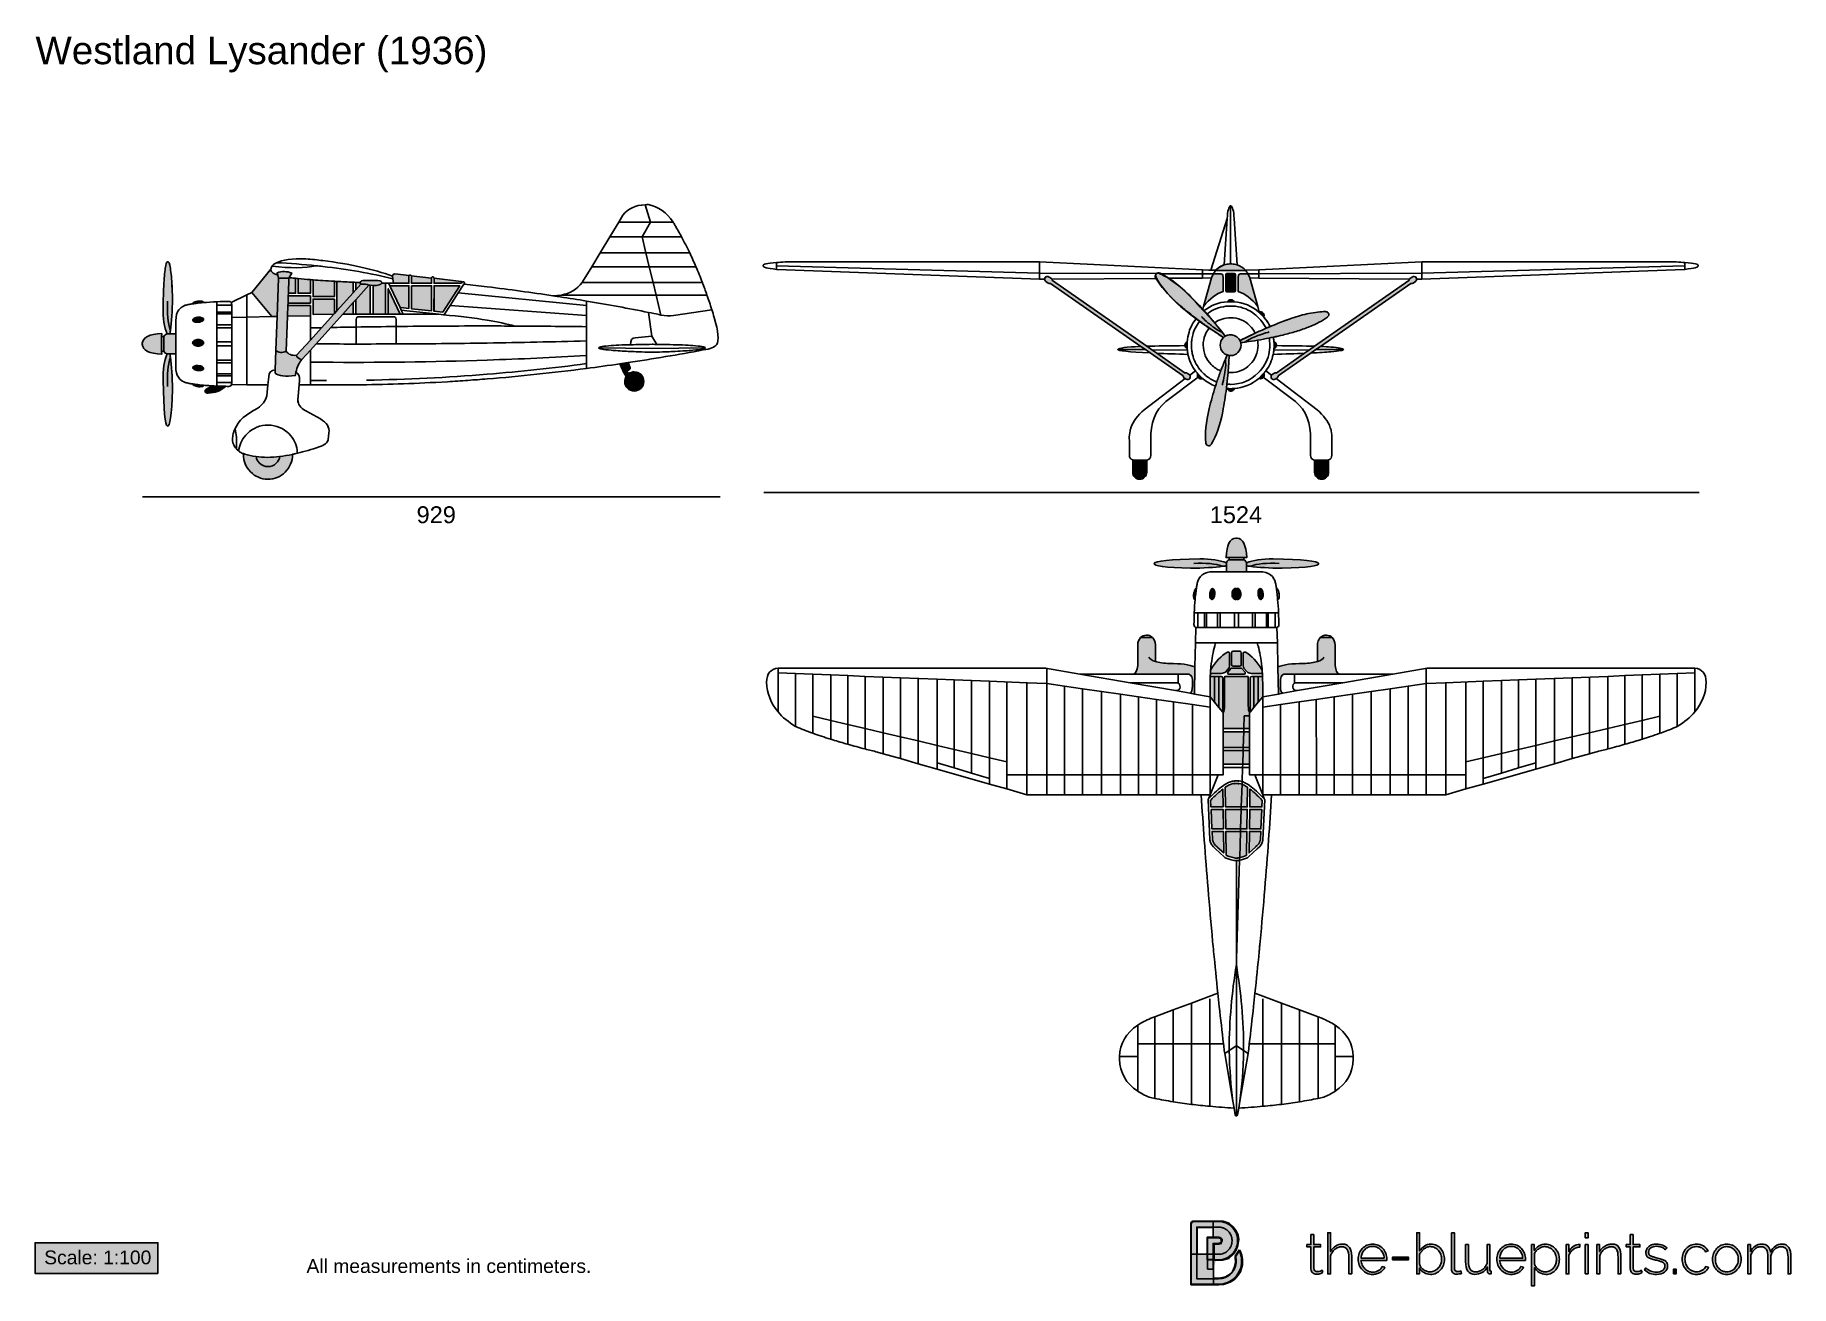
# Model space of a CAD drawing. Extents: x 65 to 351, y 42 to 245.
import ezdxf

# ---------------------------------------------------------------- set-up
doc = ezdxf.new("R2010")
doc.units = 0
doc.header["$MEASUREMENT"] = 0
for name, color, linetype in [('4-VIEW', 7, 'CONTINUOUS'), ('COPYRIGHT_NOTICE', 7, 'CONTINUOUS'), ('SCALE_RULER_100', 7, 'CONTINUOUS'), ('SOLIDS', 7, 'CONTINUOUS'), ('TITLE', 7, 'CONTINUOUS')]:
    doc.layers.add(name, color=color, linetype=linetype)

msp = doc.modelspace()

# ---------------------------------------------------------------- texts
at = {"layer": '4-VIEW', "color": 7, "char_height": 2.7474, "attachment_point": 7}
for s, insert in [('\\fArial|b0|i0|c0|p34;\\W1;929', (127.14, 165.82)), ('\\fArial|b0|i0|c0|p34;\\W1;1524', (256.38, 165.82))]:
    msp.add_mtext(s, dxfattribs=dict(at, insert=insert))
at = {"layer": 'SCALE_RULER_100', "color": 7, "char_height": 2.2479, "attachment_point": 7}
for s, insert in [('\\fArial|b0|i0|c0|p34;\\W1;Scale: 1:100', (66.46, 45.11)), ('\\fArial|b0|i0|c0|p34;\\W1;All measurements in centimeters.', (109.2, 43.7))]:
    msp.add_mtext(s, dxfattribs=dict(at, insert=insert))
at = {"layer": 'TITLE', "color": 7, "insert": (65.03, 239.26), "char_height": 4.4958, "attachment_point": 7}
msp.add_mtext('\\fArial|b0|i0|c0|p34;\\W1;Westland Lysander (1936)', dxfattribs=at)

# ---------------------------------------------------------------- blocks, each defined once
blk = doc.blocks.new('BLOCK_2')
at = {"layer": '4-VIEW', "color": 7}
for points in [[(165.24, 214.9), (164.41, 217.73)], [(259.79, 208.1), (259.79, 217.55)], [(158.63, 212.5), (160.07, 214.9)], [(160.07, 214.9), (165.24, 214.9)], [(163.88, 212.5), (165.24, 214.9)], [(165.24, 214.9), (168.94, 214.9)], [(256.57, 207.07), (259.24, 215.46)], [(259.24, 215.46), (258.72, 207.92)], [(157.05, 209.89), (158.63, 212.5)], [(158.63, 212.5), (163.88, 212.5)], [(163.88, 212.5), (170.31, 212.5)], [(164.51, 209.89), (163.88, 212.5)], [(155.68, 207.63), (157.05, 209.89)], [(157.05, 209.89), (164.51, 209.89)], [(164.51, 209.89), (171.64, 209.89)], [(165.05, 207.63), (164.51, 209.89)], [(100.28, 203.43), (103.4, 207.21)], [(104.51, 206.27), (104.65, 205.74)], [(123.27, 205.68), (123.22, 206.11)], [(129.57, 205.79), (126.28, 206.15)], [(155.68, 207.63), (165.05, 207.63)], [(165.67, 205.07), (165.05, 207.63)], [(165.05, 207.63), (172.66, 207.63)], [(185.77, 208.32), (185.77, 207.76)], [(185.77, 207.76), (185.77, 207.2)], [(185.77, 207.76), (228.66, 206.6)], [(228.66, 208.4), (228.66, 206.6)], [(255.22, 207.14), (228.66, 208.4)], [(228.66, 206.6), (228.66, 205.58)], [(228.66, 206.6), (247.71, 206.5)], [(248.25, 206.49), (255.22, 206.46)], [(255.22, 207.14), (255.22, 206.46)], [(256.57, 207.07), (255.22, 207.14)], [(255.22, 206.46), (256.98, 206.46)], [(255.22, 206.46), (255.22, 205.79)], [(257.38, 207.04), (256.57, 207.07)], [(257.37, 207.02), (257.28, 207.02)], [(257.37, 207.02), (262.22, 207.02)], [(262.2, 207.04), (264.37, 207.14)], [(262.22, 207.02), (262.31, 207.02)], [(264.37, 206.46), (262.61, 206.46)], [(264.37, 207.14), (290.92, 208.4)], [(264.37, 207.14), (264.37, 206.46)], [(264.37, 206.46), (290.92, 206.6)], [(264.37, 205.79), (264.37, 206.46)], [(290.92, 206.6), (290.92, 208.4)], [(333.81, 207.76), (290.92, 206.6)], [(290.92, 206.6), (290.92, 205.58)], [(333.81, 208.32), (333.81, 207.76)], [(333.81, 207.2), (333.81, 207.76)], [(99.48, 203.04), (100.28, 203.43)], [(103.54, 199.51), (100.28, 203.43)], [(104.42, 199.52), (104.65, 205.74)], [(104.65, 205.74), (106.34, 205.74)], [(106.23, 202.88), (106.25, 203.3)], [(107.41, 205.75), (107.41, 203.3), (106.25, 203.3)], [(106.25, 203.3), (106.34, 205.74)], [(106.4, 205.85), (106.34, 205.74)], [(109.84, 205.53), (109.84, 203.3), (107.82, 203.3), (107.82, 205.7)], [(113.74, 205.25), (113.74, 202.76), (110.26, 202.76), (110.26, 205.49)], [(114.16, 200.46), (114.16, 205.23)], [(114.16, 200.46), (116.82, 203.4)], [(116.82, 205.1), (116.82, 203.4)], [(116.82, 203.4), (117.23, 203.85)], [(117.23, 203.85), (117.23, 205.08)], [(117.23, 203.85), (118.06, 204.77)], [(117.23, 202.24), (119.38, 204.62)], [(119.38, 204.62), (119.6, 204.6)], [(119.6, 204.6), (120.06, 204.56)], [(120.06, 204.56), (120.06, 199.88)], [(122.06, 204.97), (122.06, 199.88)], [(122.51, 199.88), (122.51, 204.03), (124.45, 199.88)], [(122.57, 204.96), (122.6, 204.91)], [(122.61, 204.92), (122.59, 204.96)], [(122.6, 204.91), (122.79, 204.53)], [(122.79, 204.53), (122.79, 204.53)], [(122.84, 204.42), (122.79, 204.53)], [(122.79, 204.53), (122.84, 204.42)], [(124.46, 200.96), (122.84, 204.42)], [(126.3, 204.53), (126.3, 200.79), (129.56, 200.42), (129.57, 204.53), (126.3, 204.53), (126.3, 204.53)], [(129.97, 200.38), (129.98, 204.53), (134.18, 204.53), (131.41, 200.22), (129.97, 200.38), (129.97, 200.38)], [(134.56, 205.11), (134.41, 205.24), (129.98, 205.74)], [(132.61, 201.32), (133.93, 203.36)], [(133.93, 203.36), (154.82, 201.33)], [(154.12, 205.07), (165.67, 205.07)], [(166.16, 203.01), (165.67, 205.07)], [(165.67, 205.07), (173.71, 205.07)], [(228.66, 205.58), (229.48, 205.58)], [(230.68, 205.59), (247.62, 205.73)], [(249.64, 205.74), (255.22, 205.79)], [(255.22, 205.79), (256.68, 205.8)], [(256.68, 205.8), (255.37, 201.17)], [(262.91, 205.8), (264.37, 205.79)], [(262.91, 205.8), (264.21, 201.17)], [(288.91, 205.59), (264.37, 205.79)], [(290.92, 205.58), (290.1, 205.58)], [(94.61, 201.36), (94.61, 201.92)], [(94.61, 200.24), (94.61, 201.36)], [(97.01, 201.36), (94.61, 201.36)], [(96.92, 201.79), (99.48, 203.04)], [(97.01, 201.36), (97.01, 200.24)], [(99.48, 199.43), (99.48, 203.04)], [(106.11, 199.56), (106.18, 201.3)], [(106.18, 201.3), (106.19, 201.71)], [(106.18, 201.3), (109.84, 201.3), (109.84, 199.63)], [(106.23, 202.88), (109.84, 202.88), (109.84, 201.71), (106.19, 201.71)], [(106.19, 201.71), (106.23, 202.88)], [(113.63, 199.88), (110.26, 199.87), (110.26, 202.35), (113.74, 202.35), (113.74, 200)], [(113.74, 200), (114.16, 200.46)], [(115.1, 199.88), (116.82, 201.78)], [(116.82, 201.78), (117.23, 202.24)], [(116.82, 201.78), (116.82, 199.88)], [(117.23, 199.88), (117.23, 202.24)], [(124.65, 200.56), (124.46, 200.96)], [(124.96, 199.88), (124.65, 200.56)], [(132.61, 201.32), (154.82, 199.68)], [(166.16, 203.01), (150.75, 203.02)], [(154.82, 201.33), (154.82, 202.04)], [(154.82, 199.68), (154.82, 201.33)], [(166.94, 199.76), (166.16, 203.01)], [(174.46, 203.01), (166.16, 203.01)], [(255.37, 201.17), (255.27, 200.69)], [(264.46, 200.24), (264.21, 201.17)], [(94.61, 199.96), (94.61, 200.24)], [(97.01, 200.24), (94.61, 200.24)], [(94.61, 198.14), (94.61, 199.96)], [(97.01, 199.96), (94.61, 199.96)], [(94.61, 197.69), (94.61, 198.14)], [(97.01, 198.14), (94.61, 198.14)], [(97.01, 197.69), (94.61, 197.69)], [(94.61, 195.38), (94.61, 197.69)], [(97.01, 200.24), (97.01, 199.96)], [(97.01, 199.96), (97.01, 199.38)], [(99.48, 199.43), (97.01, 199.38)], [(97.01, 199.38), (97.01, 198.14)], [(97.01, 198.14), (97.01, 197.69)], [(97.01, 197.69), (97.01, 195.38)], [(103.54, 199.51), (99.48, 199.43)], [(99.48, 188.39), (99.48, 199.43)], [(104.42, 199.52), (103.54, 199.51)], [(104.21, 194.01), (104.42, 199.52)], [(105.9, 193.86), (106.11, 199.56)], [(109.84, 199.63), (106.11, 199.56)], [(109.84, 199.63), (109.84, 197.66)], [(109.84, 195.69), (111.66, 197.7)], [(109.84, 197.66), (109.84, 195.69)], [(110.75, 195.05), (113.16, 197.73)], [(111.66, 197.7), (113.63, 199.88)], [(113.16, 197.73), (115.1, 199.88)], [(113.63, 199.88), (113.74, 200)], [(116.82, 199.88), (115.1, 199.88)], [(117.23, 199.88), (116.82, 199.88)], [(119.58, 199.88), (117.23, 199.88)], [(117.31, 197.8), (117.31, 195.04)], [(120.06, 199.88), (119.58, 199.88)], [(122.06, 199.88), (120.06, 199.88)], [(122.51, 199.88), (122.06, 199.88)], [(124.45, 199.88), (122.51, 199.88)], [(123.79, 195.05), (123.79, 197.89)], [(124.96, 199.88), (124.45, 199.88)], [(130.77, 199.88), (124.96, 199.88)], [(154.82, 197.86), (154.82, 199.68)], [(154.82, 195.55), (154.82, 197.86)], [(165.45, 196.29), (164.95, 200.18)], [(85.59, 196.25), (85.95, 196.25)], [(85.59, 193.87), (85.59, 196.25)], [(85.95, 196.25), (85.95, 193.87)], [(86.94, 196.7), (87.93, 196.7)], [(87.93, 193.42), (87.93, 196.7)], [(94.61, 194.74), (94.61, 195.38)], [(97.01, 195.38), (94.61, 195.38)], [(94.61, 192.43), (94.61, 194.74)], [(97.01, 194.74), (94.61, 194.74)], [(97.01, 195.38), (97.01, 194.74)], [(97.01, 194.74), (97.01, 192.43)], [(107.58, 193.2), (109.84, 195.69)], [(109.84, 194.04), (110.75, 195.05)], [(154.82, 193.16), (154.82, 195.55)], [(166.31, 194.98), (165.45, 196.29)], [(245.9, 194.12), (245.15, 194.64)], [(246.11, 194.67), (246.93, 194.1)], [(273.47, 194.67), (272.65, 194.1)], [(273.69, 194.12), (274.43, 194.64)], [(85.59, 193.87), (85.95, 193.87)], [(86.94, 193.42), (87.93, 193.42)], [(94.61, 191.97), (94.61, 192.43)], [(94.61, 192.43), (97.01, 192.43)], [(94.61, 190.16), (94.61, 191.97)], [(94.61, 191.97), (97.01, 191.97)], [(97.01, 192.43), (97.01, 191.97)], [(97.01, 191.97), (97.01, 190.16)], [(104.09, 190.81), (104.21, 194.01)], [(108.45, 192.5), (109.84, 194.04)], [(109.84, 194.04), (109.84, 192.09)], [(109.84, 192.09), (109.84, 189.12)], [(154.82, 191.84), (154.82, 193.16)], [(154.82, 191.06), (154.82, 191.84)], [(156.82, 194.41), (165.51, 194.31), (174.21, 194.41)], [(241.41, 194.17), (245.9, 194.12)], [(246.67, 193.58), (245.9, 194.12)], [(246.93, 194.1), (247.75, 193.53)], [(246.93, 194.1), (252.74, 194.04)], [(272.65, 194.1), (266.82, 194.04)], [(272.65, 194.1), (271.83, 193.53)], [(272.91, 193.58), (273.69, 194.12)], [(278.17, 194.17), (273.69, 194.12)], [(94.61, 189.87), (94.61, 190.16)], [(97.01, 190.16), (94.61, 190.16)], [(94.61, 188.76), (94.61, 189.87)], [(97.01, 189.87), (94.61, 189.87)], [(97.01, 190.16), (97.01, 189.87)], [(97.01, 189.87), (97.01, 188.76)], [(109.84, 189.12), (109.84, 188.38)], [(160.73, 190.71), (160.92, 190.36)], [(160.87, 190.59), (161.4, 190.68)], [(253.14, 189.96), (254.06, 190.66)], [(266.45, 189.96), (265.52, 190.67)], [(94.61, 188.19), (94.61, 188.76)], [(97.01, 188.76), (94.61, 188.76)], [(96.98, 188.44), (99.48, 188.39)], [(102.91, 188.39), (99.48, 188.39)], [(109.84, 188.38), (108.01, 188.38)], [(259.54, 160.27), (259.54, 159.91)], [(259.54, 160.27), (261.92, 160.27)], [(261.92, 160.27), (261.92, 159.91)], [(259.09, 158.92), (259.09, 157.93)], [(262.37, 157.93), (259.09, 157.93)], [(259.54, 159.91), (261.92, 159.91)], [(262.37, 158.92), (262.37, 157.93)], [(254.43, 151.25), (253.86, 151.25)], [(254.06, 146.38), (254.11, 148.88)], [(255.54, 151.25), (254.43, 151.25)], [(254.43, 148.85), (254.43, 151.25)], [(255.54, 148.85), (254.43, 148.85)], [(255.54, 148.85), (255.54, 151.25)], [(255.83, 151.25), (255.54, 151.25)], [(255.83, 148.85), (255.54, 148.85)], [(257.64, 151.25), (255.83, 151.25)], [(255.83, 148.85), (255.83, 151.25)], [(257.64, 148.85), (255.83, 148.85)], [(258.1, 151.25), (257.64, 151.25)], [(257.64, 148.85), (257.64, 151.25)], [(258.1, 148.85), (257.64, 148.85)], [(258.1, 151.25), (260.41, 151.25)], [(258.1, 148.85), (258.1, 151.25)], [(258.1, 148.85), (260.41, 148.85)], [(260.41, 151.25), (261.05, 151.25)], [(260.41, 148.85), (260.41, 151.25)], [(260.41, 148.85), (261.05, 148.85)], [(261.05, 148.85), (261.05, 151.25)], [(261.05, 151.25), (263.36, 151.25)], [(261.05, 148.85), (263.36, 148.85)], [(263.36, 151.25), (263.81, 151.25)], [(263.36, 151.25), (263.36, 148.85)], [(263.36, 148.85), (263.81, 148.85)], [(263.81, 151.25), (265.63, 151.25)], [(263.81, 151.25), (263.81, 148.85)], [(263.81, 148.85), (265.63, 148.85)], [(265.63, 151.25), (265.92, 151.25)], [(265.63, 148.85), (265.63, 151.25)], [(265.63, 148.85), (265.92, 148.85)], [(265.92, 151.25), (267.03, 151.25)], [(265.92, 148.85), (265.92, 151.25)], [(265.92, 148.85), (267.03, 148.85)], [(267.03, 151.25), (267.59, 151.25)], [(267.03, 151.25), (267.03, 148.85)], [(267.34, 148.88), (267.4, 146.38)], [(247.05, 147.22), (245.1, 147.22)], [(253.98, 142.44), (254.06, 146.38)], [(257.36, 146.38), (254.06, 146.38)], [(257.36, 146.38), (264.1, 146.38)], [(264.1, 146.38), (267.4, 146.38)], [(267.4, 146.38), (267.48, 142.44)], [(274.4, 147.22), (276.35, 147.22)], [(186.04, 141.47), (186.04, 142.24)], [(186.04, 135.12), (186.04, 141.47)], [(186.04, 141.47), (188.89, 141.35)], [(188.89, 141.35), (191.73, 141.24)], [(188.89, 132.75), (188.89, 141.35)], [(191.73, 141.24), (194.62, 141.13)], [(191.73, 134.42), (191.73, 141.24)], [(194.62, 141.13), (197.42, 141.02)], [(194.62, 133.74), (194.62, 141.13)], [(197.42, 141.02), (200.23, 140.91)], [(197.42, 133.08), (197.42, 141.02)], [(200.23, 132.42), (200.23, 140.91)], [(200.23, 140.91), (206.01, 140.68)], [(203.19, 131.73), (203.19, 140.74)], [(206.01, 140.68), (206.01, 140.71)], [(206.01, 140.68), (211.95, 140.45)], [(206.01, 131.07), (206.01, 140.68)], [(208.88, 130.39), (208.88, 140.54)], [(211.95, 140.45), (214.75, 140.34)], [(211.95, 129.67), (211.95, 140.45)], [(214.75, 129.01), (214.75, 140.34)], [(214.75, 140.34), (217.55, 140.23)], [(217.55, 140.23), (220.52, 140.11)], [(217.55, 128.35), (217.55, 140.23)], [(229.83, 139.74), (229.83, 142.19)], [(235.23, 141.28), (243.4, 139.86)], [(235.23, 141.28), (243.97, 141.28)], [(251.25, 141.28), (243.97, 141.28)], [(251.25, 141.28), (251.25, 139.81)], [(253.89, 138.03), (253.98, 142.44)], [(256.48, 140.87), (257.17, 140.87)], [(257.17, 140.87), (257.87, 140.87)], [(257.17, 136.7), (257.17, 140.87)], [(257.87, 135.84), (257.87, 140.87)], [(263.59, 140.87), (264.28, 140.87)], [(263.59, 135.84), (263.59, 140.87)], [(264.28, 140.87), (264.98, 140.87)], [(264.28, 136.7), (264.28, 140.87)], [(267.57, 138.03), (267.48, 142.44)], [(270.21, 141.28), (277.48, 141.28)], [(270.21, 141.28), (270.21, 139.81)], [(277.48, 141.28), (286.23, 141.28)], [(278.05, 139.86), (286.23, 141.28)], [(291.63, 139.74), (291.63, 142.19)], [(300.93, 140.11), (303.9, 140.23)], [(303.9, 140.23), (306.71, 140.34)], [(303.9, 128.35), (303.9, 140.23)], [(306.71, 140.34), (309.51, 140.45)], [(306.71, 129.01), (306.71, 140.34)], [(309.51, 140.45), (315.45, 140.68)], [(309.51, 140.45), (309.51, 129.67)], [(312.58, 130.39), (312.58, 140.54)], [(321.23, 140.91), (315.45, 140.68)], [(315.45, 140.68), (315.45, 140.71)], [(315.45, 140.68), (315.45, 131.07)], [(318.26, 131.73), (318.26, 140.74)], [(321.23, 140.91), (324.04, 141.02)], [(321.23, 132.42), (321.23, 140.91)], [(324.04, 141.02), (326.84, 141.13)], [(324.04, 133.08), (324.04, 141.02)], [(326.84, 141.13), (329.73, 141.24)], [(326.84, 133.74), (326.84, 141.13)], [(329.73, 141.24), (332.57, 141.35)], [(329.73, 134.42), (329.73, 141.24)], [(332.57, 141.35), (335.42, 141.47)], [(332.57, 132.75), (332.57, 141.35)], [(335.42, 141.47), (335.42, 142.24)], [(335.42, 135.12), (335.42, 141.47)], [(220.52, 140.11), (226.59, 139.87)], [(220.52, 127.66), (220.52, 140.11)], [(223.33, 127), (223.33, 139.95)], [(226.59, 139.94), (226.59, 139.87)], [(226.59, 139.87), (226.59, 124.88)], [(226.59, 139.87), (229.83, 139.74)], [(232.74, 139.32), (229.83, 139.74)], [(229.83, 124.88), (229.83, 139.74)], [(232.74, 124.88), (232.74, 139.32)], [(235.65, 138.9), (232.74, 139.32)], [(238.77, 138.45), (235.65, 138.9)], [(235.65, 124.88), (235.65, 138.9)], [(238.76, 124.88), (238.77, 138.45)], [(241.83, 138.01), (238.77, 138.45)], [(241.83, 124.88), (241.83, 138.01)], [(244.78, 137.58), (241.83, 138.01)], [(243.4, 139.86), (250.8, 138.58)], [(247.71, 137.16), (244.78, 137.58)], [(244.78, 124.88), (244.78, 137.58)], [(250.8, 138.58), (253.17, 138.16)], [(253.17, 138.16), (253.89, 138.03)], [(253.89, 138.03), (256.45, 137.59)], [(256.45, 135.9), (256.45, 137.59)], [(256.45, 137.59), (257.17, 136.7)], [(265.01, 137.59), (264.28, 136.7)], [(265.01, 137.59), (267.57, 138.03)], [(265.01, 135.9), (265.01, 137.59)], [(267.57, 138.03), (268.28, 138.16)], [(270.66, 138.58), (268.28, 138.16)], [(278.05, 139.86), (270.66, 138.58)], [(273.75, 137.16), (276.68, 137.58)], [(276.68, 137.58), (279.62, 138.01)], [(276.68, 124.88), (276.68, 137.58)], [(279.62, 138.01), (282.69, 138.45)], [(279.62, 124.88), (279.62, 138.01)], [(282.69, 138.45), (285.81, 138.9)], [(282.69, 138.45), (282.7, 124.88)], [(285.81, 138.9), (288.72, 139.32)], [(285.81, 124.88), (285.81, 138.9)], [(288.72, 139.32), (291.63, 139.74)], [(288.72, 124.88), (288.72, 139.32)], [(294.87, 139.87), (291.63, 139.74)], [(291.63, 139.74), (291.63, 124.88)], [(294.87, 139.87), (300.93, 140.11)], [(294.87, 139.94), (294.87, 139.87)], [(294.87, 124.88), (294.87, 139.87)], [(298.13, 127), (298.13, 139.95)], [(300.93, 127.66), (300.93, 140.11)], [(247.7, 124.88), (247.71, 137.16)], [(250.49, 136.76), (247.71, 137.16)], [(253.56, 136.32), (250.49, 136.76)], [(250.49, 124.88), (250.49, 136.76)], [(253.56, 124.88), (253.56, 136.32)], [(256.45, 135.9), (253.56, 136.32)], [(256.45, 124.88), (256.45, 135.9)], [(257.17, 136.7), (257.87, 135.84)], [(257.87, 135.84), (258.49, 135.08)], [(258.49, 135.08), (258.59, 134.95)], [(258.59, 132.39), (258.59, 134.95)], [(262.86, 134.95), (262.97, 135.08)], [(262.86, 134.95), (262.86, 134.46)], [(263.59, 135.84), (262.97, 135.08)], [(264.28, 136.7), (263.59, 135.84)], [(265.01, 135.9), (267.9, 136.32)], [(265.01, 124.88), (265.01, 135.9)], [(267.9, 136.32), (270.97, 136.76)], [(267.9, 124.88), (267.9, 136.32)], [(270.97, 136.76), (273.75, 137.16)], [(270.97, 124.88), (270.97, 136.76)], [(273.76, 124.88), (273.75, 137.16)], [(191.73, 134.42), (194.62, 133.74)], [(191.73, 131.63), (191.73, 134.42)], [(194.62, 130.67), (194.62, 133.74)], [(194.62, 133.74), (197.42, 133.08)], [(197.42, 133.08), (200.23, 132.42)], [(197.42, 129.84), (197.42, 133.08)], [(200.23, 129.08), (200.23, 132.42)], [(200.23, 132.42), (203.19, 131.73)], [(203.19, 131.73), (206.01, 131.07)], [(203.19, 128.3), (203.19, 131.73)], [(258.59, 131.86), (258.59, 132.39)], [(261.95, 132.39), (258.59, 132.39)], [(258.59, 129.34), (258.59, 131.86)], [(261.93, 131.86), (258.59, 131.86)], [(261.85, 129.34), (261.93, 131.86)], [(261.93, 131.86), (261.95, 132.39)], [(262.86, 131.86), (261.93, 131.86)], [(261.95, 132.39), (262.02, 134.46), (262.86, 134.46)], [(262.86, 132.39), (261.95, 132.39)], [(262.86, 134.46), (262.86, 132.39)], [(262.86, 132.39), (262.86, 131.86)], [(262.86, 131.86), (262.86, 129.34)], [(315.45, 131.07), (318.26, 131.73)], [(321.23, 132.42), (318.26, 131.73)], [(318.26, 131.73), (318.26, 128.3)], [(321.23, 132.42), (324.04, 133.08)], [(321.23, 129.08), (321.23, 132.42)], [(326.84, 133.74), (324.04, 133.08)], [(324.04, 133.08), (324.04, 129.84)], [(329.73, 134.42), (326.84, 133.74)], [(326.84, 133.74), (326.84, 130.67)], [(329.73, 131.63), (329.73, 134.42)], [(194.62, 130.57), (194.62, 130.67)], [(206.01, 131.07), (208.88, 130.39)], [(206.01, 127.5), (206.01, 131.07)], [(208.88, 126.68), (208.88, 130.39)], [(208.88, 130.39), (211.95, 129.67)], [(211.95, 126.83), (211.95, 129.67)], [(211.95, 129.67), (214.75, 129.01)], [(214.75, 125.99), (214.75, 129.01)], [(214.75, 129.01), (217.55, 128.35)], [(258.59, 128.81), (258.59, 129.34)], [(261.85, 129.34), (258.59, 129.34)], [(258.59, 126.58), (258.59, 128.81)], [(261.83, 128.81), (258.59, 128.81)], [(261.76, 126.58), (261.83, 128.81)], [(261.83, 128.81), (261.85, 129.34)], [(262.86, 128.81), (261.83, 128.81)], [(262.86, 129.34), (261.85, 129.34)], [(262.86, 129.34), (262.86, 128.81)], [(262.86, 128.81), (262.86, 126.58)], [(306.71, 129.01), (303.9, 128.35)], [(309.51, 129.67), (306.71, 129.01)], [(306.71, 129.01), (306.71, 125.99)], [(309.51, 129.67), (312.58, 130.39)], [(309.51, 126.83), (309.51, 129.67)], [(315.45, 131.07), (312.58, 130.39)], [(312.58, 130.39), (312.58, 126.68)], [(315.45, 127.5), (315.45, 131.07)], [(326.84, 130.67), (326.84, 130.57)], [(206.01, 127.5), (203.19, 128.3)], [(208.88, 126.68), (206.01, 127.5)], [(211.95, 125.8), (208.88, 126.68)], [(211.95, 125.8), (211.95, 126.83)], [(211.95, 126.83), (214.75, 125.99)], [(214.75, 125.99), (217.55, 125.16)], [(217.55, 125.16), (217.55, 128.35)], [(217.55, 128.35), (220.52, 127.66)], [(220.52, 127.66), (223.33, 127)], [(220.52, 124.27), (220.52, 127.66)], [(223.33, 122.56), (223.33, 127)], [(257.73, 124.88), (258.59, 124.88), (258.59, 126.04)], [(258.59, 126.04), (258.59, 126.58)], [(261.76, 126.58), (258.59, 126.58)], [(261.74, 126.04), (258.59, 126.04)], [(261.66, 123.76), (261.74, 126.04)], [(261.74, 126.04), (261.76, 126.58)], [(262.86, 126.04), (261.74, 126.04)], [(262.86, 126.58), (261.76, 126.58)], [(262.86, 126.58), (262.86, 126.04)], [(262.86, 126.04), (262.86, 124.88), (263.73, 124.88)], [(300.93, 127.66), (298.13, 127)], [(298.13, 127), (298.13, 122.56)], [(303.9, 128.35), (300.93, 127.66)], [(300.93, 127.66), (300.93, 124.27)], [(303.9, 125.16), (303.9, 128.35)], [(306.71, 125.99), (303.9, 125.16)], [(306.71, 125.99), (309.51, 126.83)], [(309.51, 125.8), (309.51, 126.83)], [(309.51, 125.8), (312.58, 126.68)], [(312.58, 126.68), (315.45, 127.5)], [(315.45, 127.5), (318.26, 128.3)], [(220.52, 123.36), (211.95, 125.8)], [(217.55, 125.16), (220.52, 124.27)], [(220.52, 123.36), (220.52, 124.27)], [(223.33, 122.56), (220.52, 123.36)], [(223.5, 124.88), (226.59, 124.88)], [(226.59, 124.88), (229.83, 124.88)], [(226.59, 124.88), (226.59, 121.63)], [(229.83, 124.88), (232.74, 124.88)], [(229.83, 121.63), (229.83, 124.88)], [(232.74, 124.88), (235.65, 124.88)], [(232.74, 121.63), (232.74, 124.88)], [(235.65, 124.88), (238.76, 124.88)], [(235.65, 121.63), (235.65, 124.88)], [(238.76, 124.88), (241.83, 124.88)], [(238.76, 121.63), (238.76, 124.88)], [(241.83, 121.63), (241.83, 124.88)], [(241.83, 124.88), (244.78, 124.88)], [(244.78, 124.88), (247.7, 124.88)], [(244.78, 121.63), (244.78, 124.88)], [(247.7, 124.88), (250.49, 124.88)], [(247.7, 121.63), (247.7, 124.88)], [(250.49, 124.88), (253.56, 124.88)], [(250.49, 121.63), (250.49, 124.88)], [(253.56, 124.88), (256.45, 124.88)], [(253.56, 121.63), (253.56, 124.88)], [(256.45, 124.88), (257.73, 124.88)], [(257.73, 124.88), (256.45, 121.63)], [(256.45, 121.63), (256.45, 124.88)], [(261.53, 119.64), (261.65, 123.33)], [(261.65, 123.33), (261.66, 123.76)], [(263.73, 124.88), (265.01, 124.88)], [(265.01, 121.63), (263.73, 124.88)], [(267.9, 124.88), (265.01, 124.88)], [(265.01, 124.88), (265.01, 121.63)], [(267.9, 121.63), (267.9, 124.88)], [(267.9, 124.88), (270.97, 124.88)], [(273.76, 124.88), (270.97, 124.88)], [(270.97, 124.88), (270.97, 121.63)], [(276.68, 124.88), (273.76, 124.88)], [(273.76, 121.63), (273.76, 124.88)], [(279.62, 124.88), (276.68, 124.88)], [(276.68, 124.88), (276.68, 121.63)], [(282.7, 124.88), (279.62, 124.88)], [(279.62, 121.63), (279.62, 124.88)], [(282.7, 124.88), (285.81, 124.88)], [(282.7, 121.63), (282.7, 124.88)], [(288.72, 124.88), (285.81, 124.88)], [(285.81, 124.88), (285.81, 121.63)], [(291.63, 124.88), (288.72, 124.88)], [(288.72, 121.63), (288.72, 124.88)], [(291.63, 124.88), (294.87, 124.88)], [(291.63, 121.63), (291.63, 124.88)], [(294.87, 121.63), (294.87, 124.88)], [(297.96, 124.88), (294.87, 124.88)], [(298.13, 122.56), (300.93, 123.36)], [(300.93, 123.36), (309.51, 125.8)], [(303.9, 125.16), (300.93, 124.27)], [(300.93, 124.27), (300.93, 123.36)], [(226.59, 121.63), (223.33, 122.56)], [(229.83, 121.63), (226.59, 121.63)], [(232.74, 121.63), (229.83, 121.63)], [(235.65, 121.63), (232.74, 121.63)], [(238.76, 121.63), (235.65, 121.63)], [(241.83, 121.63), (238.76, 121.63)], [(244.78, 121.63), (241.83, 121.63)], [(247.7, 121.63), (244.78, 121.63)], [(250.49, 121.63), (247.7, 121.63)], [(253.56, 121.63), (250.49, 121.63)], [(255, 121.63), (253.56, 121.63)], [(256.45, 121.63), (255, 121.63)], [(256.19, 120.95), (256.45, 121.63)], [(265.26, 120.95), (265.01, 121.63)], [(265.01, 121.63), (266.46, 121.63)], [(266.46, 121.63), (267.9, 121.63)], [(267.9, 121.63), (270.97, 121.63)], [(270.97, 121.63), (273.76, 121.63)], [(273.76, 121.63), (276.68, 121.63)], [(276.68, 121.63), (279.62, 121.63)], [(279.62, 121.63), (282.7, 121.63)], [(282.7, 121.63), (285.81, 121.63)], [(285.81, 121.63), (288.72, 121.63)], [(288.72, 121.63), (291.63, 121.63)], [(291.63, 121.63), (294.87, 121.63)], [(294.87, 121.63), (298.13, 122.56)], [(256.6, 119.23), (256.74, 116.06), (258.61, 116.06), (258.56, 119.23), (256.6, 119.23), (256.6, 119.23)], [(261.41, 116.06), (259.02, 116.06), (258.97, 119.23), (261.52, 119.23)], [(261.41, 116.06), (261.52, 119.23)], [(261.52, 119.23), (262.49, 119.23), (262.44, 116.06), (261.41, 116.06)], [(261.52, 119.23), (261.53, 119.64)], [(264.86, 119.23), (264.72, 116.06), (262.85, 116.06), (262.9, 119.23), (264.86, 119.23), (264.86, 119.23)], [(261.26, 111.38), (261.4, 115.65)], [(261.4, 115.65), (261.41, 116.06)], [(260.72, 111.32), (260.72, 111.32)], [(260.72, 94.9), (261.24, 110.95)], [(260.72, 110.89), (260.72, 110.89)], [(260.72, 110.89), (260.72, 94.9)], [(261.24, 110.95), (261.26, 111.38)], [(260.72, 94.9), (260.72, 93.97)], [(260.72, 93.97), (260.72, 69.3)], [(253.4, 87.67), (257.71, 89.28)], [(268.06, 87.67), (263.75, 89.28)], [(247.43, 85.44), (250.44, 86.57)], [(250.44, 86.57), (253.4, 87.67)], [(250.44, 81.05), (250.44, 86.57)], [(253.4, 81.05), (253.4, 87.67)], [(256.41, 81.05), (256.41, 88.39)], [(265.05, 81.05), (265.05, 88.39)], [(268.06, 81.05), (268.06, 87.67)], [(268.06, 87.67), (271.02, 86.57)], [(271.02, 86.57), (274.03, 85.44)], [(271.02, 81.05), (271.02, 86.57)], [(244.66, 81.05), (244.66, 84.11)], [(247.43, 81.05), (247.43, 85.44)], [(274.03, 81.05), (274.03, 85.44)], [(276.8, 81.05), (276.8, 84.11)], [(244.66, 81.05), (247.43, 81.05)], [(244.66, 78.98), (244.66, 81.05)], [(247.43, 81.05), (250.44, 81.05)], [(247.43, 72.17), (247.43, 81.05)], [(250.44, 81.05), (253.4, 81.05)], [(250.44, 71.61), (250.44, 81.05)], [(253.4, 71.19), (253.4, 81.05)], [(253.4, 81.05), (256.41, 81.05)], [(256.41, 81.05), (258.63, 81.05)], [(256.41, 70.88), (256.41, 81.05)], [(260.61, 80.67), (259.55, 79.96)], [(260.84, 80.67), (261.9, 79.96)], [(262.83, 81.05), (265.05, 81.05)], [(265.05, 81.05), (268.06, 81.05)], [(265.05, 70.88), (265.05, 81.05)], [(268.06, 71.19), (268.06, 81.05)], [(268.06, 81.05), (271.02, 81.05)], [(274.03, 81.05), (271.02, 81.05)], [(271.02, 81.05), (271.02, 71.61)], [(276.8, 81.05), (274.03, 81.05)], [(274.03, 81.05), (274.03, 72.17)], [(276.8, 78.98), (276.8, 81.05)], [(241.69, 78.98), (244.66, 78.98)], [(244.66, 73.32), (244.66, 78.98)], [(259.55, 79.96), (258.84, 79.49)], [(260.17, 71.69), (258.84, 79.49)], [(262.62, 79.49), (261.29, 71.69)], [(261.9, 79.96), (262.62, 79.49)], [(279.77, 78.98), (276.8, 78.98)], [(276.8, 78.98), (276.8, 73.32)], [(260.17, 71.69), (260.35, 70.59)], [(261.29, 71.69), (261.1, 70.59)]]:
    blk.add_lwpolyline(points, dxfattribs=at)
for points, knots in [([(160.07, 214.9), (160.07, 214.9), (160.75, 216.01), (160.75, 216.01), (161.57, 217.08), (162.79, 217.66), (164.41, 217.73)], [0, 0, 0, 0, 1, 1, 1, 2, 2, 2, 2]), ([(168.94, 214.9), (167.89, 216.49), (166.53, 217.44), (164.87, 217.74), (164.72, 217.75), (164.56, 217.74), (164.41, 217.73)], [0, 0, 0, 0, 1, 1, 1, 2, 2, 2, 2]), ([(259.79, 217.55), (260.11, 217.43), (260.3, 216.74), (260.35, 215.46), (260.35, 215.46), (260.86, 207.92), (260.86, 207.92)], [0, 0, 0, 0, 1, 1, 1, 2, 2, 2, 2]), ([(170.31, 212.5), (169.97, 213.15), (169.61, 213.78), (169.24, 214.4), (169.15, 214.57), (169.04, 214.74), (168.94, 214.9)], [0, 0, 0, 0, 1, 1, 1, 2, 2, 2, 2]), ([(104.3, 208.28), (105.25, 208.77), (106.86, 208.98), (109.11, 208.92), (110.06, 208.83), (110.99, 208.73), (111.88, 208.62), (116.31, 208.07), (120.09, 207.23), (123.22, 206.11)], [0, 0, 0, 0, 1, 1, 1, 2, 2, 2, 3, 3, 3, 3]), ([(87.03, 197.25), (87.21, 198.65), (87.32, 200.41), (87.36, 202.51), (87.31, 203.94), (87.26, 205.1), (87.18, 206.01), (87.13, 206.55), (87.08, 207), (87.02, 207.36), (86.89, 208.18), (86.73, 208.54), (86.53, 208.45), (86.39, 208.41), (86.28, 208.05), (86.18, 207.36), (86.08, 206.7), (86, 205.74), (85.94, 204.48), (85.91, 203.85), (85.88, 203.16), (85.86, 202.39), (85.85, 201.96), (85.84, 201.51), (85.83, 201.03), (85.79, 199.23), (86.01, 197.79), (86.48, 196.69)], [0, 0, 0, 0, 1, 1, 1, 2, 2, 2, 3, 3, 3, 4, 4, 4, 5, 5, 5, 6, 6, 6, 7, 7, 7, 8, 8, 8, 9, 9, 9, 9]), ([(103.4, 207.21), (103.38, 207.02), (103.45, 206.86), (103.58, 206.73), (103.84, 206.55), (104.15, 206.4), (104.51, 206.27)], [0, 0, 0, 0, 1, 1, 1, 2, 2, 2, 2]), ([(104.51, 206.27), (104.51, 206.27), (104.4, 206.65), (104.4, 206.65), (105.2, 206.92), (106, 206.9), (106.8, 206.6), (106.8, 206.6), (106.4, 205.85), (106.4, 205.85)], [0, 0, 0, 0, 1, 1, 1, 2, 2, 2, 3, 3, 3, 3]), ([(110.78, 207.79), (111.15, 207.75), (111.51, 207.72), (111.88, 207.67), (115.9, 207.21), (119.7, 206.55), (123.27, 205.68)], [0, 0, 0, 0, 1, 1, 1, 2, 2, 2, 2]), ([(125.93, 206.2), (125.9, 206.16), (125.89, 206.12), (125.89, 206.07), (125.89, 206.07), (125.89, 204.94), (125.89, 204.94), (125.89, 204.94), (122.7, 204.94), (122.7, 204.94), (122.66, 204.94), (122.63, 204.93), (122.61, 204.92)], [0, 0, 0, 0, 1, 1, 1, 2, 2, 2, 3, 3, 3, 4, 4, 4, 4]), ([(123.22, 206.11), (123.26, 206.34), (123.38, 206.45), (123.58, 206.46), (123.58, 206.46), (125.93, 206.2), (125.93, 206.2)], [0, 0, 0, 0, 1, 1, 1, 2, 2, 2, 2]), ([(126.28, 206.15), (126.28, 206.17), (126.26, 206.2), (126.24, 206.21), (126.21, 206.25), (126.16, 206.27), (126.1, 206.27), (126.04, 206.27), (125.99, 206.25), (125.95, 206.21), (125.95, 206.21), (125.94, 206.2), (125.93, 206.2)], [0, 0, 0, 0, 1, 1, 1, 2, 2, 2, 3, 3, 3, 4, 4, 4, 4]), ([(129.57, 205.79), (129.57, 205.78), (129.57, 205.77), (129.57, 205.76), (129.57, 205.76), (129.57, 204.94), (129.57, 204.94), (129.57, 204.94), (126.3, 204.94), (126.3, 204.94), (126.3, 204.94), (126.3, 206.07), (126.3, 206.07), (126.3, 206.1), (126.3, 206.13), (126.28, 206.15)], [0, 0, 0, 0, 1, 1, 1, 2, 2, 2, 3, 3, 3, 4, 4, 4, 5, 5, 5, 5]), ([(154.12, 205.07), (154.14, 205.1), (154.17, 205.13), (154.19, 205.16), (154.19, 205.16), (155.68, 207.63), (155.68, 207.63)], [0, 0, 0, 0, 1, 1, 1, 2, 2, 2, 2]), ([(185.77, 207.2), (184.23, 207.36), (183.52, 207.55), (183.62, 207.78), (183.51, 208.03), (184.23, 208.22), (185.77, 208.32)], [0, 0, 0, 0, 1, 1, 1, 2, 2, 2, 2]), ([(228.66, 208.4), (228.66, 208.4), (187.18, 208.4), (187.18, 208.4), (186.65, 208.38), (186.18, 208.35), (185.77, 208.32)], [0, 0, 0, 0, 1, 1, 1, 2, 2, 2, 2]), ([(228.66, 205.58), (228.66, 205.58), (185.9, 207.19), (185.9, 207.19), (185.85, 207.19), (185.81, 207.19), (185.77, 207.2)], [0, 0, 0, 0, 1, 1, 1, 2, 2, 2, 2]), ([(229.48, 205.58), (229.48, 205.68), (229.51, 205.77), (229.57, 205.85), (229.64, 205.95), (229.74, 206.01), (229.86, 206.03), (229.98, 206.05), (230.1, 206.03), (230.2, 205.95), (230.2, 205.95), (230.58, 205.69), (230.58, 205.69), (230.61, 205.66), (230.65, 205.63), (230.68, 205.59)], [0, 0, 0, 0, 1, 1, 1, 2, 2, 2, 3, 3, 3, 4, 4, 4, 5, 5, 5, 5]), ([(247.71, 206.5), (247.69, 206.48), (247.67, 206.46), (247.65, 206.44), (247.63, 206.42), (247.61, 206.4), (247.59, 206.37), (247.47, 206.22), (247.46, 206.04), (247.57, 205.84), (247.57, 205.83), (247.58, 205.81), (247.59, 205.79), (247.6, 205.77), (247.61, 205.75), (247.62, 205.73)], [0, 0, 0, 0, 1, 1, 1, 2, 2, 2, 3, 3, 3, 4, 4, 4, 5, 5, 5, 5]), ([(248.25, 206.49), (248.24, 206.5), (248.23, 206.5), (248.22, 206.51), (248.2, 206.51), (248.19, 206.52), (248.17, 206.53), (247.99, 206.6), (247.84, 206.59), (247.71, 206.5)], [0, 0, 0, 0, 1, 1, 1, 2, 2, 2, 3, 3, 3, 3]), ([(255.37, 201.17), (256.39, 202.44), (257.45, 203.25), (258.58, 203.61), (258.58, 203.61), (258.58, 205.92), (258.58, 205.92), (258.53, 206.31), (258.41, 206.48), (258.21, 206.46), (258.21, 206.46), (256.98, 206.46), (256.98, 206.46)], [0, 0, 0, 0, 1, 1, 1, 2, 2, 2, 3, 3, 3, 4, 4, 4, 4]), ([(259.79, 208.1), (259.73, 208.1), (259.67, 208.1), (259.61, 208.09), (259.29, 208.07), (259, 208.01), (258.72, 207.92)], [0, 0, 0, 0, 1, 1, 1, 2, 2, 2, 2]), ([(260.39, 206.5), (260.5, 206.5), (260.56, 206.45), (260.56, 206.34), (260.56, 206.34), (260.56, 203.72), (260.56, 203.72), (260.56, 203.61), (260.5, 203.56), (260.39, 203.56), (260.39, 203.56), (259.19, 203.56), (259.19, 203.56), (259.08, 203.56), (259.03, 203.61), (259.03, 203.72), (259.03, 203.72), (259.03, 206.34), (259.03, 206.34), (259.03, 206.45), (259.08, 206.5), (259.19, 206.5), (259.19, 206.5), (260.39, 206.5), (260.39, 206.5), (260.39, 206.5), (260.39, 206.5), (260.39, 206.5)], [0, 0, 0, 0, 1, 1, 1, 2, 2, 2, 3, 3, 3, 4, 4, 4, 5, 5, 5, 6, 6, 6, 7, 7, 7, 8, 8, 8, 9, 9, 9, 9]), ([(260.86, 207.92), (260.59, 208.01), (260.3, 208.07), (259.98, 208.09), (259.92, 208.1), (259.86, 208.1), (259.8, 208.1), (259.8, 208.1), (259.79, 208.1), (259.79, 208.1)], [0, 0, 0, 0, 1, 1, 1, 2, 2, 2, 3, 3, 3, 3]), ([(264.21, 201.17), (263.2, 202.44), (262.13, 203.25), (261, 203.61), (261, 203.61), (261, 205.92), (261, 205.92), (261.05, 206.31), (261.18, 206.48), (261.38, 206.46), (261.38, 206.46), (262.61, 206.46), (262.61, 206.46)], [0, 0, 0, 0, 1, 1, 1, 2, 2, 2, 3, 3, 3, 4, 4, 4, 4]), ([(290.1, 205.58), (290.11, 205.68), (290.08, 205.77), (290.02, 205.85), (289.95, 205.95), (289.85, 206.01), (289.72, 206.03), (289.6, 206.05), (289.49, 206.03), (289.38, 205.95), (289.38, 205.95), (289.01, 205.69), (289.01, 205.69), (288.97, 205.66), (288.93, 205.63), (288.91, 205.59)], [0, 0, 0, 0, 1, 1, 1, 2, 2, 2, 3, 3, 3, 4, 4, 4, 5, 5, 5, 5]), ([(290.92, 208.4), (290.92, 208.4), (332.41, 208.4), (332.41, 208.4), (332.93, 208.38), (333.4, 208.35), (333.81, 208.32)], [0, 0, 0, 0, 1, 1, 1, 2, 2, 2, 2]), ([(333.81, 207.2), (333.77, 207.19), (333.73, 207.19), (333.69, 207.19), (333.69, 207.19), (290.92, 205.58), (290.92, 205.58)], [0, 0, 0, 0, 1, 1, 1, 2, 2, 2, 2]), ([(333.81, 208.32), (335.36, 208.22), (336.08, 208.03), (335.96, 207.78), (336.06, 207.55), (335.35, 207.36), (333.81, 207.2)], [0, 0, 0, 0, 1, 1, 1, 2, 2, 2, 2]), ([(106.4, 205.85), (106.48, 205.84), (106.55, 205.83), (106.63, 205.82), (106.89, 205.8), (107.15, 205.77), (107.41, 205.75)], [0, 0, 0, 0, 1, 1, 1, 2, 2, 2, 2]), ([(110.26, 205.49), (110.8, 205.45), (111.34, 205.41), (111.88, 205.37), (112.5, 205.33), (113.12, 205.29), (113.74, 205.25)], [0, 0, 0, 0, 1, 1, 1, 2, 2, 2, 2]), ([(117.97, 205.06), (118.04, 205.28), (118.24, 205.4), (118.59, 205.39), (118.59, 205.39), (120.84, 205.39), (120.84, 205.39), (121.28, 205.36), (121.49, 205.23), (121.48, 204.97)], [0, 0, 0, 0, 1, 1, 1, 2, 2, 2, 3, 3, 3, 3]), ([(118.06, 204.77), (118.65, 204.82), (119.08, 204.78), (119.34, 204.64), (119.36, 204.64), (119.36, 204.63), (119.38, 204.62)], [0, 0, 0, 0, 1, 1, 1, 2, 2, 2, 2]), ([(119.58, 199.88), (119.58, 199.88), (119.58, 204.6), (119.58, 204.6), (119.59, 204.6), (119.59, 204.6), (119.6, 204.6)], [0, 0, 0, 0, 1, 1, 1, 2, 2, 2, 2]), ([(122.06, 204.97), (121.86, 204.97), (121.67, 204.97), (121.48, 204.97), (121.48, 204.97), (121.48, 204.97), (121.48, 204.97)], [0, 0, 0, 0, 1, 1, 1, 2, 2, 2, 2]), ([(122.59, 204.96), (122.84, 204.95), (123.1, 204.95), (123.36, 204.95), (123.36, 204.95), (123.27, 205.68), (123.27, 205.68)], [0, 0, 0, 0, 1, 1, 1, 2, 2, 2, 2]), ([(122.79, 204.53), (122.79, 204.53), (125.89, 204.53), (125.89, 204.53), (125.89, 204.53), (125.89, 200.83), (125.89, 200.83), (125.89, 200.83), (124.56, 200.98), (124.56, 200.98), (124.53, 200.98), (124.49, 200.98), (124.46, 200.96)], [0, 0, 0, 0, 1, 1, 1, 2, 2, 2, 3, 3, 3, 4, 4, 4, 4]), ([(129.98, 205.74), (129.98, 205.74), (129.98, 205.76), (129.98, 205.76), (129.98, 205.82), (129.96, 205.87), (129.92, 205.91), (129.88, 205.95), (129.83, 205.97), (129.77, 205.97), (129.72, 205.97), (129.67, 205.95), (129.62, 205.91), (129.59, 205.87), (129.57, 205.83), (129.57, 205.79)], [0, 0, 0, 0, 1, 1, 1, 2, 2, 2, 3, 3, 3, 4, 4, 4, 5, 5, 5, 5]), ([(134.56, 205.11), (134.56, 205.11), (134.55, 205.1), (134.54, 205.09), (134.54, 205.09), (134.44, 204.94), (134.44, 204.94), (134.44, 204.94), (129.98, 204.94), (129.98, 204.94), (129.98, 204.94), (129.98, 205.74), (129.98, 205.74)], [0, 0, 0, 0, 1, 1, 1, 2, 2, 2, 3, 3, 3, 4, 4, 4, 4]), ([(133.93, 203.36), (133.93, 203.36), (134.72, 204.6), (134.72, 204.6), (134.73, 204.6), (134.73, 204.61), (134.73, 204.62), (134.73, 204.62), (134.74, 204.62), (134.74, 204.62), (134.74, 204.62), (134.87, 204.83), (134.87, 204.83)], [0, 0, 0, 0, 1, 1, 1, 2, 2, 2, 3, 3, 3, 4, 4, 4, 4]), ([(134.87, 204.83), (134.87, 204.83), (134.89, 204.86), (134.89, 204.86), (134.92, 204.91), (134.93, 204.96), (134.92, 205.02), (134.91, 205.07), (134.88, 205.12), (134.83, 205.15), (134.78, 205.18), (134.73, 205.19), (134.67, 205.18), (134.63, 205.16), (134.59, 205.14), (134.56, 205.11)], [0, 0, 0, 0, 1, 1, 1, 2, 2, 2, 3, 3, 3, 4, 4, 4, 5, 5, 5, 5]), ([(149.36, 202.9), (145.9, 203.42), (142.33, 203.91), (138.64, 204.36), (137.41, 204.52), (136.16, 204.67), (134.91, 204.81), (134.91, 204.81), (134.87, 204.83), (134.87, 204.83)], [0, 0, 0, 0, 1, 1, 1, 2, 2, 2, 3, 3, 3, 3]), ([(245.15, 194.64), (245.15, 194.64), (230.44, 204.88), (230.44, 204.88), (230.42, 204.88), (230.4, 204.88), (230.39, 204.87), (230.27, 204.85), (230.16, 204.88), (230.05, 204.95), (230.05, 204.95), (229.68, 205.21), (229.68, 205.21), (229.57, 205.29), (229.51, 205.39), (229.49, 205.51), (229.49, 205.54), (229.48, 205.56), (229.48, 205.58)], [0, 0, 0, 0, 1, 1, 1, 2, 2, 2, 3, 3, 3, 4, 4, 4, 5, 5, 5, 6, 6, 6, 6]), ([(230.68, 205.59), (230.72, 205.54), (230.75, 205.47), (230.76, 205.4), (230.76, 205.38), (230.76, 205.37), (230.77, 205.36), (230.77, 205.36), (246.11, 194.67), (246.11, 194.67)], [0, 0, 0, 0, 1, 1, 1, 2, 2, 2, 3, 3, 3, 3]), ([(247.62, 205.73), (248.34, 204.48), (249.55, 203.09), (251.24, 201.57), (251.83, 201.07), (252.41, 200.59), (253.01, 200.11), (253.39, 199.8), (253.78, 199.5), (254.18, 199.2)], [0, 0, 0, 0, 1, 1, 1, 2, 2, 2, 3, 3, 3, 3]), ([(255.27, 200.69), (254.54, 201.49), (253.78, 202.27), (253.01, 203.03), (252.93, 203.11), (252.85, 203.18), (252.77, 203.26), (251.65, 204.3), (250.6, 205.13), (249.64, 205.74)], [0, 0, 0, 0, 1, 1, 1, 2, 2, 2, 3, 3, 3, 3]), ([(288.91, 205.59), (288.86, 205.54), (288.84, 205.47), (288.82, 205.4), (288.82, 205.38), (288.82, 205.37), (288.82, 205.36), (288.82, 205.36), (273.47, 194.67), (273.47, 194.67)], [0, 0, 0, 0, 1, 1, 1, 2, 2, 2, 3, 3, 3, 3]), ([(290.1, 205.58), (290.1, 205.56), (290.1, 205.54), (290.09, 205.51), (290.07, 205.39), (290.01, 205.29), (289.91, 205.21), (289.91, 205.21), (289.53, 204.95), (289.53, 204.95), (289.43, 204.88), (289.32, 204.85), (289.19, 204.87), (289.18, 204.88), (289.17, 204.88), (289.15, 204.88), (289.15, 204.88), (274.43, 194.64), (274.43, 194.64)], [0, 0, 0, 0, 1, 1, 1, 2, 2, 2, 3, 3, 3, 4, 4, 4, 5, 5, 5, 6, 6, 6, 6]), ([(87.93, 196.7), (87.93, 196.7), (87.93, 198.27), (87.93, 198.27), (87.78, 199.89), (88.29, 200.92), (89.45, 201.36), (89.65, 201.4), (89.86, 201.45), (90.08, 201.49), (90.26, 201.52), (90.46, 201.56), (90.67, 201.58)], [0, 0, 0, 0, 1, 1, 1, 2, 2, 2, 3, 3, 3, 4, 4, 4, 4]), ([(90.67, 201.58), (90.67, 201.59), (90.66, 201.6), (90.66, 201.61), (90.65, 201.68), (90.73, 201.76), (90.89, 201.84), (90.99, 201.89), (91.1, 201.93), (91.23, 201.96), (91.32, 201.98), (91.41, 202), (91.5, 202.01), (91.75, 202.04), (91.96, 202.04), (92.14, 202.01), (92.24, 201.99), (92.32, 201.96), (92.37, 201.92), (92.38, 201.92), (92.39, 201.91), (92.39, 201.9), (92.41, 201.88), (92.42, 201.86), (92.42, 201.84), (92.42, 201.82), (92.42, 201.8), (92.42, 201.78)], [0, 0, 0, 0, 1, 1, 1, 2, 2, 2, 3, 3, 3, 4, 4, 4, 5, 5, 5, 6, 6, 6, 7, 7, 7, 8, 8, 8, 9, 9, 9, 9]), ([(92.42, 201.78), (92.41, 201.78), (92.4, 201.78), (92.39, 201.78), (91.98, 201.75), (91.59, 201.7), (91.23, 201.66), (91.04, 201.64), (90.85, 201.61), (90.67, 201.58)], [0, 0, 0, 0, 1, 1, 1, 2, 2, 2, 3, 3, 3, 3]), ([(94.61, 201.92), (94.64, 201.92), (94.67, 201.92), (94.7, 201.93), (95.27, 201.95), (95.88, 201.96), (96.52, 201.98), (96.71, 201.99), (96.84, 201.92), (96.92, 201.79)], [0, 0, 0, 0, 1, 1, 1, 2, 2, 2, 3, 3, 3, 3]), ([(96.92, 201.79), (96.94, 201.75), (96.96, 201.72), (96.98, 201.67), (97, 201.6), (97.01, 201.51), (97.01, 201.4), (97.01, 201.4), (97.01, 201.36), (97.01, 201.36)], [0, 0, 0, 0, 1, 1, 1, 2, 2, 2, 3, 3, 3, 3]), ([(124.65, 200.56), (124.65, 200.56), (126.05, 200.4), (126.05, 200.4), (126.07, 200.4), (126.08, 200.4), (126.1, 200.4), (126.1, 200.4), (129.72, 199.99), (129.72, 199.99), (129.74, 199.99), (129.75, 199.99), (129.77, 199.99), (129.77, 199.99), (130.77, 199.88), (130.77, 199.88)], [0, 0, 0, 0, 1, 1, 1, 2, 2, 2, 3, 3, 3, 4, 4, 4, 5, 5, 5, 5]), ([(131.51, 199.8), (131.55, 199.8), (131.58, 199.8), (131.61, 199.82), (131.65, 199.83), (131.67, 199.86), (131.69, 199.89), (131.69, 199.89), (132.61, 201.32), (132.61, 201.32)], [0, 0, 0, 0, 1, 1, 1, 2, 2, 2, 3, 3, 3, 3]), ([(149.36, 202.9), (149.61, 202.87), (149.86, 202.83), (150.11, 202.79), (150.26, 202.77), (150.41, 202.74), (150.56, 202.72), (152, 202.5), (153.43, 202.27), (154.82, 202.04)], [0, 0, 0, 0, 1, 1, 1, 2, 2, 2, 3, 3, 3, 3]), ([(161.6, 192.01), (165.67, 192.62), (169.76, 193.31), (173.86, 194.07), (174.98, 194.24), (175.71, 194.54), (176.05, 194.97), (176.45, 195.59), (176.31, 197.04), (175.64, 199.35), (175.51, 199.78), (175.38, 200.2), (175.25, 200.63)], [0, 0, 0, 0, 1, 1, 1, 2, 2, 2, 3, 3, 3, 4, 4, 4, 4]), ([(166.94, 199.76), (167.64, 199.62), (168.33, 199.59), (169, 199.68), (169, 199.68), (175.25, 200.63), (175.25, 200.63)], [0, 0, 0, 0, 1, 1, 1, 2, 2, 2, 2]), ([(265.56, 197.6), (265.36, 198.01), (265.11, 198.4), (264.82, 198.77), (264.66, 198.97), (264.48, 199.17), (264.29, 199.36), (264.11, 199.54), (263.92, 199.71), (263.73, 199.86), (262.81, 200.61), (261.76, 201.05), (260.58, 201.18), (260.32, 201.21), (260.05, 201.22), (259.78, 201.22), (259.52, 201.22), (259.27, 201.21), (259.03, 201.18), (257.88, 201.06), (256.85, 200.65), (255.95, 199.95)], [0, 0, 0, 0, 1, 1, 1, 2, 2, 2, 3, 3, 3, 4, 4, 4, 5, 5, 5, 6, 6, 6, 7, 7, 7, 7]), ([(260.36, 201.91), (260.35, 201.91), (260.35, 201.91), (260.35, 201.92), (260.2, 202.15), (260.02, 202.26), (259.8, 202.26), (259.59, 202.26), (259.4, 202.15), (259.25, 201.92), (259.25, 201.92), (259.25, 201.92), (259.25, 201.92)], [0, 0, 0, 0, 1, 1, 1, 2, 2, 2, 3, 3, 3, 4, 4, 4, 4]), ([(260.36, 201.91), (260.17, 201.92), (259.97, 201.93), (259.78, 201.93), (259.6, 201.93), (259.43, 201.93), (259.25, 201.91)], [0, 0, 0, 0, 1, 1, 1, 2, 2, 2, 2]), ([(265.19, 199.42), (265.19, 199.43), (265.19, 199.44), (265.2, 199.45), (265.2, 199.45), (265.19, 199.45), (265.19, 199.45), (265.25, 199.72), (265.2, 199.93), (265.05, 200.08), (264.91, 200.23), (264.71, 200.28), (264.46, 200.24)], [0, 0, 0, 0, 1, 1, 1, 2, 2, 2, 3, 3, 3, 4, 4, 4, 4]), ([(266.75, 196.15), (267.26, 196.27), (267.76, 196.38), (268.27, 196.5), (269, 196.68), (269.73, 196.88), (270.46, 197.09), (271.2, 197.31), (271.88, 197.55), (272.5, 197.8), (273.75, 198.29), (274.77, 198.83), (275.55, 199.41), (275.57, 199.42), (275.58, 199.43), (275.59, 199.44), (275.77, 199.58), (275.83, 199.74), (275.78, 199.93), (275.77, 199.96), (275.76, 199.99), (275.75, 200.02), (275.68, 200.2), (275.53, 200.29), (275.3, 200.3), (275.29, 200.31), (275.27, 200.31), (275.25, 200.31), (274.45, 200.32), (273.53, 200.22), (272.5, 200), (271.66, 199.83), (270.75, 199.58), (269.76, 199.26), (268.56, 198.83), (267.38, 198.37), (266.21, 197.88)], [0, 0, 0, 0, 1, 1, 1, 2, 2, 2, 3, 3, 3, 4, 4, 4, 5, 5, 5, 6, 6, 6, 7, 7, 7, 8, 8, 8, 9, 9, 9, 10, 10, 10, 11, 11, 11, 12, 12, 12, 12]), ([(91.57, 198.6), (91.46, 198.58), (91.34, 198.58), (91.23, 198.6), (91.13, 198.61), (91.03, 198.63), (90.94, 198.66), (90.76, 198.73), (90.67, 198.81), (90.66, 198.93), (90.65, 199.04), (90.73, 199.14), (90.9, 199.23), (91, 199.28), (91.11, 199.33), (91.23, 199.35), (91.32, 199.37), (91.41, 199.39), (91.51, 199.4), (91.75, 199.42), (91.97, 199.39), (92.15, 199.33), (92.27, 199.28), (92.35, 199.23), (92.39, 199.17), (92.41, 199.14), (92.42, 199.1), (92.43, 199.07), (92.43, 199.02), (92.42, 198.97), (92.39, 198.93), (92.35, 198.87), (92.28, 198.81), (92.19, 198.76), (92.02, 198.67), (91.82, 198.62), (91.57, 198.6), (91.57, 198.6), (91.57, 198.6), (91.57, 198.6)], [0, 0, 0, 0, 1, 1, 1, 2, 2, 2, 3, 3, 3, 4, 4, 4, 5, 5, 5, 6, 6, 6, 7, 7, 7, 8, 8, 8, 9, 9, 9, 10, 10, 10, 11, 11, 11, 12, 12, 12, 13, 13, 13, 13]), ([(123.79, 197.89), (123.79, 197.89), (123.79, 199.05), (123.79, 199.05), (123.79, 199.33), (123.65, 199.47), (123.38, 199.47), (123.38, 199.47), (117.73, 199.47), (117.73, 199.47), (117.45, 199.47), (117.31, 199.33), (117.31, 199.05), (117.31, 199.05), (117.31, 197.8), (117.31, 197.8)], [0, 0, 0, 0, 1, 1, 1, 2, 2, 2, 3, 3, 3, 4, 4, 4, 5, 5, 5, 5]), ([(123.79, 197.89), (128.75, 197.95), (133.7, 197.98), (138.64, 197.98), (140.16, 197.98), (141.67, 197.97), (143.17, 197.96)], [0, 0, 0, 0, 1, 1, 1, 2, 2, 2, 2]), ([(130.77, 199.88), (130.77, 199.88), (131.5, 199.8), (131.5, 199.8), (131.5, 199.8), (131.5, 199.8), (131.51, 199.8)], [0, 0, 0, 0, 1, 1, 1, 2, 2, 2, 2]), ([(131.51, 199.8), (134.16, 199.56), (136.54, 199.28), (138.64, 198.93), (140.33, 198.64), (141.84, 198.32), (143.17, 197.96)], [0, 0, 0, 0, 1, 1, 1, 2, 2, 2, 2]), ([(164.95, 200.18), (165.51, 200.07), (166.06, 199.96), (166.61, 199.84), (166.72, 199.81), (166.83, 199.78), (166.94, 199.76)], [0, 0, 0, 0, 1, 1, 1, 2, 2, 2, 2]), ([(254.18, 199.2), (253.64, 198.52), (253.25, 197.78), (253.01, 196.98), (252.85, 196.48), (252.75, 195.94), (252.72, 195.38)], [0, 0, 0, 0, 1, 1, 1, 2, 2, 2, 2]), ([(254.75, 198.77), (254.2, 198.08), (253.82, 197.33), (253.61, 196.5), (253.53, 196.22), (253.48, 195.92), (253.45, 195.61), (253.42, 195.36), (253.4, 195.11), (253.4, 194.85), (253.4, 194.58), (253.42, 194.32), (253.45, 194.06), (253.48, 193.81), (253.52, 193.57), (253.57, 193.33), (253.78, 192.44), (254.18, 191.63), (254.77, 190.9), (254.92, 190.71), (255.09, 190.52), (255.27, 190.34), (255.46, 190.15), (255.66, 189.97), (255.86, 189.81), (256.39, 189.4), (256.95, 189.08), (257.54, 188.86)], [0, 0, 0, 0, 1, 1, 1, 2, 2, 2, 3, 3, 3, 4, 4, 4, 5, 5, 5, 6, 6, 6, 7, 7, 7, 8, 8, 8, 9, 9, 9, 9]), ([(255.02, 199.51), (255.09, 199.44), (255.16, 199.37), (255.22, 199.31), (255.74, 198.81), (256.22, 198.39), (256.66, 198.03), (257.34, 197.49), (257.92, 197.13), (258.42, 196.94)], [0, 0, 0, 0, 1, 1, 1, 2, 2, 2, 3, 3, 3, 3]), ([(256.31, 197.65), (256.02, 197.3), (255.78, 196.91), (255.62, 196.5), (255.42, 196), (255.32, 195.45), (255.32, 194.85), (255.32, 193.62), (255.76, 192.56), (256.63, 191.69), (257.09, 191.23), (257.61, 190.88), (258.18, 190.67)], [0, 0, 0, 0, 1, 1, 1, 2, 2, 2, 3, 3, 3, 4, 4, 4, 4]), ([(256.31, 197.65), (256.87, 197.26), (257.44, 196.88), (258.01, 196.5), (258.22, 196.37), (258.42, 196.24), (258.63, 196.1)], [0, 0, 0, 0, 1, 1, 1, 2, 2, 2, 2]), ([(263.81, 196.81), (263.59, 197.24), (263.31, 197.64), (262.94, 198.01), (262.07, 198.88), (261.01, 199.31), (259.78, 199.31), (258.8, 199.31), (257.94, 199.04), (257.19, 198.49)], [0, 0, 0, 0, 1, 1, 1, 2, 2, 2, 3, 3, 3, 3]), ([(264.46, 200.24), (264.45, 200.23), (264.43, 200.23), (264.42, 200.23), (264.42, 200.23), (264.42, 200.23), (264.41, 200.23), (264.41, 200.23), (264.4, 200.23), (264.4, 200.22)], [0, 0, 0, 0, 1, 1, 1, 2, 2, 2, 3, 3, 3, 3]), ([(265.19, 199.42), (265.07, 199.57), (264.93, 199.72), (264.79, 199.86), (264.66, 199.99), (264.53, 200.11), (264.4, 200.22)], [0, 0, 0, 0, 1, 1, 1, 2, 2, 2, 2]), ([(85.59, 196.25), (85.59, 196.25), (85.62, 196.74), (85.62, 196.74), (83.56, 196.65), (82.5, 196.12), (82.44, 195.15), (82.44, 195.12), (82.44, 195.08), (82.44, 195.05), (82.44, 195.02), (82.44, 195), (82.44, 194.97), (82.5, 194), (83.56, 193.47), (85.62, 193.37), (85.62, 193.37), (85.59, 193.87), (85.59, 193.87)], [0, 0, 0, 0, 1, 1, 1, 2, 2, 2, 3, 3, 3, 4, 4, 4, 5, 5, 5, 6, 6, 6, 6]), ([(86.48, 196.69), (86.54, 196.7), (86.59, 196.7), (86.66, 196.7), (86.66, 196.7), (86.94, 196.7), (86.94, 196.7)], [0, 0, 0, 0, 1, 1, 1, 2, 2, 2, 2]), ([(86.94, 196.7), (86.97, 196.87), (87, 197.04), (87.02, 197.23), (87.02, 197.23), (87.02, 197.24), (87.03, 197.25)], [0, 0, 0, 0, 1, 1, 1, 2, 2, 2, 2]), ([(92.38, 195.06), (92.39, 195.06), (92.39, 195.07), (92.39, 195.07), (92.42, 195.12), (92.43, 195.18), (92.43, 195.23), (92.43, 195.28), (92.42, 195.34), (92.39, 195.39), (92.35, 195.47), (92.28, 195.54), (92.17, 195.61), (92, 195.71), (91.78, 195.77), (91.54, 195.77), (91.43, 195.77), (91.33, 195.75), (91.23, 195.73), (91.12, 195.71), (91.01, 195.67), (90.92, 195.61), (90.74, 195.51), (90.65, 195.38), (90.65, 195.23), (90.65, 195.17), (90.67, 195.11), (90.7, 195.06), (90.74, 194.98), (90.81, 194.91), (90.92, 194.85), (91.01, 194.79), (91.12, 194.75), (91.23, 194.72), (91.33, 194.7), (91.43, 194.69), (91.54, 194.69), (91.78, 194.69), (92, 194.75), (92.17, 194.85), (92.27, 194.91), (92.34, 194.98), (92.38, 195.06), (92.38, 195.06), (92.38, 195.06), (92.38, 195.06)], [0, 0, 0, 0, 1, 1, 1, 2, 2, 2, 3, 3, 3, 4, 4, 4, 5, 5, 5, 6, 6, 6, 7, 7, 7, 8, 8, 8, 9, 9, 9, 10, 10, 10, 11, 11, 11, 12, 12, 12, 13, 13, 13, 14, 14, 14, 15, 15, 15, 15]), ([(110.75, 195.05), (111.12, 195.05), (111.5, 195.05), (111.88, 195.05), (113.69, 195.04), (115.5, 195.04), (117.31, 195.04)], [0, 0, 0, 0, 1, 1, 1, 2, 2, 2, 2]), ([(123.79, 195.05), (128.73, 195.07), (133.68, 195.12), (138.64, 195.2), (144.02, 195.29), (149.42, 195.4), (154.82, 195.55)], [0, 0, 0, 0, 1, 1, 1, 2, 2, 2, 2]), ([(162.02, 194.92), (161.53, 194.91), (161.04, 194.89), (160.56, 194.88), (159.91, 194.85), (159.35, 194.82), (158.87, 194.78), (157.58, 194.69), (156.9, 194.56), (156.82, 194.41)], [0, 0, 0, 0, 1, 1, 1, 2, 2, 2, 3, 3, 3, 3]), ([(162.02, 194.92), (161.97, 195.68), (162.22, 196.06), (162.77, 196.04), (162.77, 196.04), (165.45, 196.29), (165.45, 196.29)], [0, 0, 0, 0, 1, 1, 1, 2, 2, 2, 2]), ([(166.31, 194.98), (166.05, 194.98), (165.78, 194.99), (165.51, 194.99), (164.32, 194.98), (163.16, 194.95), (162.02, 194.92)], [0, 0, 0, 0, 1, 1, 1, 2, 2, 2, 2]), ([(174.21, 194.41), (174.13, 194.56), (173.45, 194.69), (172.16, 194.78), (171.68, 194.82), (171.11, 194.85), (170.47, 194.88), (169.12, 194.92), (167.74, 194.96), (166.31, 194.98)], [0, 0, 0, 0, 1, 1, 1, 2, 2, 2, 3, 3, 3, 3]), ([(252.72, 195.38), (252.49, 195.23), (252.37, 195.05), (252.37, 194.83), (252.37, 194.81), (252.37, 194.79), (252.38, 194.77)], [0, 0, 0, 0, 1, 1, 1, 2, 2, 2, 2]), ([(252.72, 195.38), (252.7, 195.21), (252.7, 195.03), (252.7, 194.85), (252.7, 194.82), (252.7, 194.8), (252.7, 194.77), (252.7, 194.61), (252.7, 194.45), (252.72, 194.29)], [0, 0, 0, 0, 1, 1, 1, 2, 2, 2, 3, 3, 3, 3]), ([(258.63, 196.1), (258.62, 196.09), (258.6, 196.07), (258.58, 196.05), (258.25, 195.72), (258.08, 195.32), (258.08, 194.85), (258.08, 194.39), (258.25, 193.99), (258.58, 193.65), (258.77, 193.46), (258.98, 193.33), (259.22, 193.25)], [0, 0, 0, 0, 1, 1, 1, 2, 2, 2, 3, 3, 3, 4, 4, 4, 4]), ([(258.87, 196.36), (258.83, 196.41), (258.79, 196.46), (258.76, 196.5), (258.65, 196.65), (258.54, 196.8), (258.42, 196.94)], [0, 0, 0, 0, 1, 1, 1, 2, 2, 2, 2]), ([(261.43, 195.26), (261.36, 195.56), (261.21, 195.82), (260.98, 196.05), (260.75, 196.29), (260.47, 196.43), (260.17, 196.5), (260.04, 196.53), (259.92, 196.55), (259.78, 196.55), (259.64, 196.55), (259.52, 196.53), (259.39, 196.5), (259.11, 196.44), (258.86, 196.31), (258.63, 196.1)], [0, 0, 0, 0, 1, 1, 1, 2, 2, 2, 3, 3, 3, 4, 4, 4, 5, 5, 5, 5]), ([(259.18, 188.5), (259.38, 188.48), (259.58, 188.47), (259.78, 188.47), (261.54, 188.47), (263.05, 189.09), (264.29, 190.34), (265.16, 191.21), (265.73, 192.2), (265.99, 193.33), (266.1, 193.81), (266.16, 194.32), (266.16, 194.85), (266.16, 195.25), (266.13, 195.63), (266.06, 196.01)], [0, 0, 0, 0, 1, 1, 1, 2, 2, 2, 3, 3, 3, 4, 4, 4, 5, 5, 5, 5]), ([(259.37, 190.4), (259.51, 190.39), (259.64, 190.39), (259.78, 190.39), (261.01, 190.39), (262.07, 190.82), (262.94, 191.69), (263.81, 192.56), (264.25, 193.62), (264.25, 194.85), (264.25, 195.13), (264.23, 195.4), (264.18, 195.66)], [0, 0, 0, 0, 1, 1, 1, 2, 2, 2, 3, 3, 3, 4, 4, 4, 4]), ([(259.55, 193.17), (259.62, 193.16), (259.7, 193.16), (259.78, 193.16), (260.25, 193.16), (260.65, 193.32), (260.98, 193.65), (261.31, 193.99), (261.48, 194.39), (261.48, 194.85), (261.48, 194.99), (261.46, 195.13), (261.43, 195.26)], [0, 0, 0, 0, 1, 1, 1, 2, 2, 2, 3, 3, 3, 4, 4, 4, 4]), ([(263.81, 196.81), (263.59, 196.71), (263.38, 196.61), (263.17, 196.5), (262.55, 196.21), (261.95, 195.9), (261.35, 195.59)], [0, 0, 0, 0, 1, 1, 1, 2, 2, 2, 2]), ([(266.09, 197.02), (266, 196.99), (265.91, 196.97), (265.83, 196.94), (265.32, 196.8), (264.86, 196.65), (264.45, 196.5), (264.3, 196.45), (264.15, 196.39), (264.01, 196.34), (263.19, 196.02), (262.58, 195.69), (262.17, 195.35)], [0, 0, 0, 0, 1, 1, 1, 2, 2, 2, 3, 3, 3, 4, 4, 4, 4]), ([(267.22, 194.77), (267.23, 194.79), (267.23, 194.81), (267.23, 194.83), (267.23, 195.05), (267.11, 195.23), (266.89, 195.38), (266.88, 195.39), (266.88, 195.39), (266.88, 195.39), (266.86, 195.4), (266.86, 195.4), (266.84, 195.41)], [0, 0, 0, 0, 1, 1, 1, 2, 2, 2, 3, 3, 3, 4, 4, 4, 4]), ([(266.84, 194.26), (266.86, 194.43), (266.86, 194.6), (266.86, 194.77), (266.86, 194.8), (266.86, 194.82), (266.86, 194.85), (266.86, 195.04), (266.86, 195.23), (266.84, 195.41)], [0, 0, 0, 0, 1, 1, 1, 2, 2, 2, 3, 3, 3, 3]), ([(266.84, 194.26), (266.86, 194.27), (266.87, 194.27), (266.88, 194.28), (266.88, 194.29), (266.88, 194.29), (266.89, 194.29), (267.09, 194.42), (267.2, 194.58), (267.22, 194.77)], [0, 0, 0, 0, 1, 1, 1, 2, 2, 2, 3, 3, 3, 3]), ([(274.43, 194.64), (275.08, 194.61), (275.64, 194.58), (276.12, 194.54), (277.41, 194.45), (278.09, 194.32), (278.17, 194.17)], [0, 0, 0, 0, 1, 1, 1, 2, 2, 2, 2]), ([(86.48, 193.42), (86.01, 192.33), (85.79, 190.88), (85.83, 189.09), (85.93, 184.25), (86.16, 181.77), (86.53, 181.66), (86.96, 181.47), (87.24, 183.45), (87.36, 187.6), (87.32, 189.71), (87.21, 191.47), (87.03, 192.87)], [0, 0, 0, 0, 1, 1, 1, 2, 2, 2, 3, 3, 3, 4, 4, 4, 4]), ([(86.48, 193.42), (86.54, 193.42), (86.59, 193.41), (86.66, 193.42), (86.66, 193.42), (86.94, 193.42), (86.94, 193.42)], [0, 0, 0, 0, 1, 1, 1, 2, 2, 2, 2]), ([(87.03, 192.87), (87.02, 192.87), (87.02, 192.88), (87.02, 192.89), (87, 193.07), (86.97, 193.25), (86.94, 193.42)], [0, 0, 0, 0, 1, 1, 1, 2, 2, 2, 2]), ([(87.93, 193.42), (87.93, 193.42), (87.93, 191.85), (87.93, 191.85), (87.79, 190.34), (88.22, 189.34), (89.22, 188.86), (89.3, 188.82), (89.38, 188.79), (89.45, 188.76), (89.65, 188.71), (89.86, 188.67), (90.08, 188.62), (90.27, 188.59), (90.47, 188.56), (90.67, 188.53)], [0, 0, 0, 0, 1, 1, 1, 2, 2, 2, 3, 3, 3, 4, 4, 4, 5, 5, 5, 5]), ([(109.84, 192.09), (110.52, 192.08), (111.2, 192.07), (111.88, 192.07), (120.77, 192), (129.69, 192.12), (138.64, 192.42), (144.02, 192.6), (149.42, 192.85), (154.82, 193.16)], [0, 0, 0, 0, 1, 1, 1, 2, 2, 2, 3, 3, 3, 3]), ([(118.98, 189.14), (125.57, 189.27), (132.12, 189.59), (138.64, 190.12), (144.06, 190.55), (149.45, 191.12), (154.82, 191.84)], [0, 0, 0, 0, 1, 1, 1, 2, 2, 2, 2]), ([(156.82, 194.41), (156.82, 194.4), (156.81, 194.4), (156.81, 194.39), (156.8, 194.26), (157.49, 194.14), (158.87, 194.02), (159.53, 193.96), (160.35, 193.91), (161.32, 193.86), (162.16, 193.81), (163, 193.77), (163.84, 193.74), (165.12, 193.7), (166.4, 193.7), (167.67, 193.77), (168.09, 193.78), (168.52, 193.8), (168.95, 193.82), (169.06, 193.82), (169.16, 193.83), (169.27, 193.84), (170.44, 193.89), (171.4, 193.96), (172.16, 194.02), (173.54, 194.14), (174.23, 194.26), (174.21, 194.39), (174.21, 194.4), (174.21, 194.4), (174.21, 194.41)], [0, 0, 0, 0, 1, 1, 1, 2, 2, 2, 3, 3, 3, 4, 4, 4, 5, 5, 5, 6, 6, 6, 7, 7, 7, 8, 8, 8, 9, 9, 9, 10, 10, 10, 10]), ([(160.26, 191.81), (160.26, 191.81), (160.68, 190.82), (160.68, 190.82), (160.69, 190.78), (160.71, 190.74), (160.73, 190.71)], [0, 0, 0, 0, 1, 1, 1, 2, 2, 2, 2]), ([(161.4, 190.68), (161.4, 190.68), (161.67, 190.79), (161.67, 190.79), (161.92, 190.9), (162, 191.08), (161.89, 191.33), (161.89, 191.33), (161.6, 192.01), (161.6, 192.01)], [0, 0, 0, 0, 1, 1, 1, 2, 2, 2, 3, 3, 3, 3]), ([(241.41, 194.17), (241.41, 194.16), (241.4, 194.16), (241.4, 194.15), (241.38, 193.94), (243.14, 193.75), (246.67, 193.58)], [0, 0, 0, 0, 1, 1, 1, 2, 2, 2, 2]), ([(252.39, 189.4), (252.39, 189.4), (252.24, 189.5), (252.24, 189.5), (252.14, 189.57), (252.07, 189.67), (252.05, 189.79), (252.04, 189.81), (252.04, 189.82), (252.04, 189.84), (252.04, 189.84), (246.67, 193.58), (246.67, 193.58)], [0, 0, 0, 0, 1, 1, 1, 2, 2, 2, 3, 3, 3, 4, 4, 4, 4]), ([(247.75, 193.53), (247.75, 193.53), (252.37, 190.31), (252.37, 190.31), (252.39, 190.32), (252.39, 190.32), (252.41, 190.32), (252.53, 190.35), (252.65, 190.32), (252.75, 190.25), (252.75, 190.25), (253.03, 190.06), (253.03, 190.06), (253.07, 190.03), (253.11, 190), (253.14, 189.96)], [0, 0, 0, 0, 1, 1, 1, 2, 2, 2, 3, 3, 3, 4, 4, 4, 5, 5, 5, 5]), ([(258.41, 188.34), (258.43, 188.43), (258.46, 188.51), (258.48, 188.6), (258.65, 189.29), (258.78, 189.92), (258.86, 190.47), (259, 191.34), (259.02, 192.04), (258.93, 192.57)], [0, 0, 0, 0, 1, 1, 1, 2, 2, 2, 3, 3, 3, 3]), ([(271.83, 193.53), (271.83, 193.53), (267.21, 190.31), (267.21, 190.31), (267.2, 190.32), (267.19, 190.32), (267.18, 190.32), (267.05, 190.35), (266.94, 190.32), (266.84, 190.25), (266.84, 190.25), (266.56, 190.06), (266.56, 190.06), (266.51, 190.03), (266.48, 190), (266.45, 189.96)], [0, 0, 0, 0, 1, 1, 1, 2, 2, 2, 3, 3, 3, 4, 4, 4, 5, 5, 5, 5]), ([(272.91, 193.58), (272.91, 193.58), (267.54, 189.84), (267.54, 189.84), (267.54, 189.82), (267.54, 189.81), (267.54, 189.79), (267.51, 189.67), (267.45, 189.57), (267.34, 189.5), (267.34, 189.5), (267.19, 189.4), (267.19, 189.4)], [0, 0, 0, 0, 1, 1, 1, 2, 2, 2, 3, 3, 3, 4, 4, 4, 4]), ([(278.17, 194.17), (278.18, 194.16), (278.18, 194.16), (278.18, 194.15), (278.19, 194.02), (277.5, 193.9), (276.12, 193.78), (275.3, 193.71), (274.23, 193.64), (272.91, 193.58)], [0, 0, 0, 0, 1, 1, 1, 2, 2, 2, 3, 3, 3, 3]), ([(92.43, 191.05), (92.43, 191.09), (92.42, 191.14), (92.39, 191.18), (92.35, 191.24), (92.28, 191.3), (92.19, 191.35), (92.02, 191.44), (91.82, 191.5), (91.57, 191.52), (91.46, 191.53), (91.34, 191.53), (91.23, 191.52), (91.13, 191.5), (91.03, 191.48), (90.94, 191.45), (90.76, 191.39), (90.67, 191.3), (90.66, 191.19), (90.65, 191.08), (90.73, 190.98), (90.9, 190.89), (91, 190.83), (91.11, 190.79), (91.23, 190.76), (91.32, 190.74), (91.41, 190.73), (91.51, 190.72), (91.75, 190.7), (91.97, 190.72), (92.15, 190.79), (92.27, 190.83), (92.35, 190.88), (92.39, 190.95), (92.41, 190.98), (92.42, 191.01), (92.43, 191.05), (92.43, 191.05), (92.43, 191.05), (92.43, 191.05)], [0, 0, 0, 0, 1, 1, 1, 2, 2, 2, 3, 3, 3, 4, 4, 4, 5, 5, 5, 6, 6, 6, 7, 7, 7, 8, 8, 8, 9, 9, 9, 10, 10, 10, 11, 11, 11, 12, 12, 12, 13, 13, 13, 13]), ([(102.91, 188.39), (102.91, 188.39), (103.05, 189.69), (103.05, 189.69), (103.1, 190.43), (103.45, 190.8), (104.09, 190.81)], [0, 0, 0, 0, 1, 1, 1, 2, 2, 2, 2]), ([(107.47, 190.43), (107.43, 190.27), (107.4, 190.08), (107.37, 189.9), (105.75, 189.68), (104.65, 189.82), (104.07, 190.31), (104.07, 190.31), (104.09, 190.81), (104.09, 190.81)], [0, 0, 0, 0, 1, 1, 1, 2, 2, 2, 3, 3, 3, 3]), ([(107.47, 190.43), (107.9, 190.27), (108.11, 189.81), (108.07, 189.08), (108.07, 189.08), (108.01, 188.38), (108.01, 188.38)], [0, 0, 0, 0, 1, 1, 1, 2, 2, 2, 2]), ([(154.82, 191.06), (149.4, 190.36), (144.01, 189.79), (138.64, 189.35), (138.12, 189.31), (137.6, 189.27), (137.08, 189.23), (136.56, 189.2), (136.03, 189.16), (135.5, 189.12), (134.39, 189.04), (133.29, 188.97), (132.18, 188.9), (132.18, 188.9), (130.29, 188.79), (130.29, 188.79), (130.27, 188.79), (130.25, 188.79), (130.23, 188.79), (125.59, 188.55), (120.99, 188.41), (116.44, 188.39), (116.44, 188.39), (109.84, 188.38), (109.84, 188.38)], [0, 0, 0, 0, 1, 1, 1, 2, 2, 2, 3, 3, 3, 4, 4, 4, 5, 5, 5, 6, 6, 6, 7, 7, 7, 8, 8, 8, 8]), ([(160.87, 190.59), (160.85, 190.53), (160.86, 190.47), (160.89, 190.42), (160.9, 190.4), (160.91, 190.38), (160.92, 190.36)], [0, 0, 0, 0, 1, 1, 1, 2, 2, 2, 2]), ([(160.92, 190.36), (160.92, 190.36), (160.94, 190.31), (160.94, 190.31), (161.05, 190.11), (161.16, 189.93), (161.28, 189.76)], [0, 0, 0, 0, 1, 1, 1, 2, 2, 2, 2]), ([(161.68, 190.2), (161.95, 190.4), (162.26, 190.5), (162.61, 190.5), (163.05, 190.5), (163.41, 190.35), (163.72, 190.05), (164.02, 189.74), (164.17, 189.37), (164.17, 188.94), (164.17, 188.51), (164.02, 188.14), (163.72, 187.84), (163.41, 187.54), (163.05, 187.38), (162.61, 187.38), (162.18, 187.38), (161.81, 187.54), (161.51, 187.84), (161.21, 188.14), (161.06, 188.51), (161.06, 188.94), (161.06, 189.25), (161.13, 189.52), (161.28, 189.76)], [0, 0, 0, 0, 1, 1, 1, 2, 2, 2, 3, 3, 3, 4, 4, 4, 5, 5, 5, 6, 6, 6, 7, 7, 7, 8, 8, 8, 8]), ([(161.68, 190.2), (161.58, 190.34), (161.49, 190.5), (161.41, 190.67), (161.41, 190.67), (161.41, 190.68), (161.4, 190.68)], [0, 0, 0, 0, 1, 1, 1, 2, 2, 2, 2]), ([(162.56, 189.4), (162.58, 189.41), (162.59, 189.41), (162.61, 189.41), (162.74, 189.41), (162.85, 189.36), (162.94, 189.27), (163.03, 189.17), (163.08, 189.06), (163.08, 188.93), (163.08, 188.81), (163.03, 188.69), (162.94, 188.6), (162.84, 188.52), (162.73, 188.47), (162.61, 188.47), (162.48, 188.47), (162.37, 188.52), (162.28, 188.61), (162.19, 188.7), (162.14, 188.81), (162.14, 188.94), (162.14, 188.95), (162.14, 188.96), (162.14, 188.97)], [0, 0, 0, 0, 1, 1, 1, 2, 2, 2, 3, 3, 3, 4, 4, 4, 5, 5, 5, 6, 6, 6, 7, 7, 7, 8, 8, 8, 8]), ([(162.14, 188.97), (162.2, 188.94), (162.26, 188.91), (162.31, 188.88), (162.38, 188.84), (162.45, 188.84), (162.53, 188.86), (162.61, 188.89), (162.66, 188.94), (162.7, 189.01), (162.73, 189.08), (162.74, 189.15), (162.71, 189.23), (162.69, 189.3), (162.64, 189.36), (162.57, 189.4), (162.57, 189.4), (162.56, 189.4), (162.56, 189.4)], [0, 0, 0, 0, 1, 1, 1, 2, 2, 2, 3, 3, 3, 4, 4, 4, 5, 5, 5, 6, 6, 6, 6]), ([(252.39, 189.4), (252.39, 189.4), (245.69, 184.3), (245.69, 184.3), (244.63, 183.43), (243.92, 182.47), (243.55, 181.41), (243.52, 181.33), (243.5, 181.23), (243.47, 181.15), (243.45, 181.07), (243.43, 181), (243.41, 180.92), (243.3, 180.48), (243.26, 180.04), (243.28, 179.59), (243.29, 179.31), (243.3, 179.02), (243.3, 178.73), (243.3, 178.73), (243.3, 176.96), (243.3, 176.96), (243.3, 176.52), (243.48, 176.25), (243.84, 176.16)], [0, 0, 0, 0, 1, 1, 1, 2, 2, 2, 3, 3, 3, 4, 4, 4, 5, 5, 5, 6, 6, 6, 7, 7, 7, 8, 8, 8, 8]), ([(246.11, 176.14), (246.55, 176.2), (246.77, 176.47), (246.77, 176.96), (246.77, 176.96), (246.77, 179.39), (246.77, 179.39), (246.68, 182.13), (247.5, 184.22), (249.24, 185.66), (249.24, 185.66), (254.49, 189.65), (254.49, 189.65)], [0, 0, 0, 0, 1, 1, 1, 2, 2, 2, 3, 3, 3, 4, 4, 4, 4]), ([(253.14, 189.96), (253.18, 189.91), (253.21, 189.84), (253.22, 189.77), (253.24, 189.65), (253.22, 189.53), (253.15, 189.43), (253.08, 189.33), (252.98, 189.26), (252.86, 189.24), (252.74, 189.21), (252.63, 189.24), (252.52, 189.31), (252.52, 189.31), (252.39, 189.4), (252.39, 189.4)], [0, 0, 0, 0, 1, 1, 1, 2, 2, 2, 3, 3, 3, 4, 4, 4, 5, 5, 5, 5]), ([(254.41, 190.22), (254.4, 190.22), (254.4, 190.22), (254.4, 190.22), (254.4, 190.22), (254.4, 190.22), (254.4, 190.21), (254.36, 189.98), (254.39, 189.79), (254.49, 189.65)], [0, 0, 0, 0, 1, 1, 1, 2, 2, 2, 3, 3, 3, 3]), ([(254.41, 190.22), (254.52, 190.1), (254.63, 189.97), (254.76, 189.85), (254.76, 189.85), (254.77, 189.84), (254.77, 189.84), (254.91, 189.7), (255.05, 189.56), (255.2, 189.44)], [0, 0, 0, 0, 1, 1, 1, 2, 2, 2, 3, 3, 3, 3]), ([(254.49, 189.65), (254.51, 189.63), (254.53, 189.6), (254.55, 189.58), (254.7, 189.43), (254.91, 189.38), (255.18, 189.44), (255.18, 189.44), (255.18, 189.43), (255.18, 189.43), (255.19, 189.43), (255.19, 189.43), (255.2, 189.44)], [0, 0, 0, 0, 1, 1, 1, 2, 2, 2, 3, 3, 3, 4, 4, 4, 4]), ([(264.37, 189.44), (264.51, 189.57), (264.65, 189.7), (264.79, 189.84), (264.8, 189.85), (264.81, 189.85), (264.82, 189.86), (264.94, 189.99), (265.06, 190.12), (265.18, 190.26)], [0, 0, 0, 0, 1, 1, 1, 2, 2, 2, 3, 3, 3, 3]), ([(264.37, 189.44), (264.38, 189.44), (264.4, 189.44), (264.41, 189.43), (264.41, 189.43), (264.42, 189.44), (264.42, 189.44), (264.68, 189.38), (264.89, 189.43), (265.05, 189.58), (265.07, 189.6), (265.08, 189.62), (265.1, 189.64)], [0, 0, 0, 0, 1, 1, 1, 2, 2, 2, 3, 3, 3, 4, 4, 4, 4]), ([(265.1, 189.64), (265.21, 189.79), (265.24, 189.98), (265.19, 190.21), (265.19, 190.22), (265.19, 190.22), (265.19, 190.22), (265.19, 190.23), (265.19, 190.25), (265.18, 190.26)], [0, 0, 0, 0, 1, 1, 1, 2, 2, 2, 3, 3, 3, 3]), ([(273.48, 176.14), (273.04, 176.2), (272.82, 176.47), (272.82, 176.96), (272.82, 176.96), (272.82, 179.39), (272.82, 179.39), (272.91, 182.13), (272.09, 184.22), (270.35, 185.66), (270.35, 185.66), (265.1, 189.64), (265.1, 189.64)], [0, 0, 0, 0, 1, 1, 1, 2, 2, 2, 3, 3, 3, 4, 4, 4, 4]), ([(266.45, 189.96), (266.41, 189.91), (266.38, 189.84), (266.37, 189.77), (266.34, 189.65), (266.37, 189.53), (266.44, 189.43), (266.51, 189.33), (266.6, 189.26), (266.72, 189.24), (266.85, 189.21), (266.96, 189.24), (267.06, 189.31), (267.06, 189.31), (267.19, 189.4), (267.19, 189.4)], [0, 0, 0, 0, 1, 1, 1, 2, 2, 2, 3, 3, 3, 4, 4, 4, 5, 5, 5, 5]), ([(267.19, 189.4), (267.19, 189.4), (273.89, 184.3), (273.89, 184.3), (274.95, 183.43), (275.66, 182.47), (276.03, 181.41), (276.06, 181.33), (276.09, 181.23), (276.11, 181.15), (276.14, 181.07), (276.16, 181), (276.18, 180.92), (276.28, 180.48), (276.32, 180.04), (276.3, 179.59), (276.29, 179.31), (276.28, 179.02), (276.28, 178.73), (276.28, 178.73), (276.28, 176.96), (276.28, 176.96), (276.28, 176.52), (276.11, 176.25), (275.75, 176.16)], [0, 0, 0, 0, 1, 1, 1, 2, 2, 2, 3, 3, 3, 4, 4, 4, 5, 5, 5, 6, 6, 6, 7, 7, 7, 8, 8, 8, 8]), ([(90.67, 188.53), (90.67, 188.52), (90.66, 188.51), (90.66, 188.51), (90.65, 188.43), (90.73, 188.35), (90.89, 188.27), (90.99, 188.23), (91.1, 188.19), (91.23, 188.15), (91.32, 188.13), (91.41, 188.12), (91.5, 188.1), (91.75, 188.08), (91.96, 188.08), (92.14, 188.11), (92.24, 188.13), (92.32, 188.15), (92.37, 188.19), (92.38, 188.2), (92.39, 188.2), (92.39, 188.21), (92.41, 188.23), (92.42, 188.25), (92.42, 188.28), (92.42, 188.29), (92.42, 188.31), (92.42, 188.33)], [0, 0, 0, 0, 1, 1, 1, 2, 2, 2, 3, 3, 3, 4, 4, 4, 5, 5, 5, 6, 6, 6, 7, 7, 7, 8, 8, 8, 9, 9, 9, 9]), ([(90.67, 188.53), (90.85, 188.5), (91.04, 188.48), (91.23, 188.45), (91.59, 188.41), (91.98, 188.37), (92.39, 188.33), (92.4, 188.33), (92.41, 188.33), (92.42, 188.33)], [0, 0, 0, 0, 1, 1, 1, 2, 2, 2, 3, 3, 3, 3]), ([(96.07, 188.15), (95.2, 187.42), (94.24, 187.06), (93.18, 187.05), (92.94, 187.03), (92.78, 187.08), (92.7, 187.21), (92.68, 187.26), (92.66, 187.32), (92.67, 187.38), (92.68, 187.42), (92.69, 187.47), (92.7, 187.51), (92.75, 187.61), (92.83, 187.69), (92.94, 187.75), (93.27, 187.87), (93.48, 188.04), (93.59, 188.24)], [0, 0, 0, 0, 1, 1, 1, 2, 2, 2, 3, 3, 3, 4, 4, 4, 5, 5, 5, 6, 6, 6, 6]), ([(94.61, 188.19), (94.64, 188.19), (94.67, 188.19), (94.7, 188.19), (95.14, 188.17), (95.59, 188.16), (96.07, 188.15)], [0, 0, 0, 0, 1, 1, 1, 2, 2, 2, 2]), ([(96.07, 188.15), (96.21, 188.14), (96.36, 188.14), (96.52, 188.14), (96.76, 188.13), (96.91, 188.23), (96.98, 188.44)], [0, 0, 0, 0, 1, 1, 1, 2, 2, 2, 2]), ([(96.98, 188.44), (97, 188.52), (97.01, 188.61), (97.01, 188.72), (97.01, 188.72), (97.01, 188.76), (97.01, 188.76)], [0, 0, 0, 0, 1, 1, 1, 2, 2, 2, 2]), ([(97.52, 181.19), (98.11, 182.53), (99.36, 183.66), (101.27, 184.58), (102.01, 185.1), (102.49, 185.78), (102.71, 186.6), (102.71, 186.6), (102.91, 188.39), (102.91, 188.39)], [0, 0, 0, 0, 1, 1, 1, 2, 2, 2, 3, 3, 3, 3]), ([(108.01, 188.38), (108.01, 188.38), (107.78, 185.94), (107.78, 185.94), (107.81, 185.21), (108.22, 184.63), (108.99, 184.2), (109.03, 184.18), (109.06, 184.17), (109.1, 184.15), (109.1, 184.15), (111.46, 182.84), (111.46, 182.84), (112.52, 182.22), (112.99, 181.47), (112.86, 180.58), (112.86, 180.58), (112.75, 179.42), (112.75, 179.42), (112.6, 178.96), (112.11, 178.59), (111.28, 178.3), (110.02, 177.87), (108.84, 177.52), (107.72, 177.25)], [0, 0, 0, 0, 1, 1, 1, 2, 2, 2, 3, 3, 3, 4, 4, 4, 5, 5, 5, 6, 6, 6, 7, 7, 7, 8, 8, 8, 8]), ([(257.33, 188.18), (256.94, 186.98), (256.59, 185.76), (256.28, 184.53), (255.77, 182.26), (255.59, 180.41), (255.75, 178.95), (255.76, 178.94), (255.76, 178.92), (255.76, 178.9), (255.79, 178.68), (255.9, 178.54), (256.09, 178.5), (256.12, 178.49), (256.15, 178.48), (256.18, 178.48), (256.37, 178.45), (256.53, 178.53), (256.65, 178.72), (256.66, 178.74), (256.67, 178.75), (256.68, 178.76), (257.43, 180.02), (258.04, 181.78), (258.51, 184.04), (258.74, 185.29), (258.94, 186.54), (259.1, 187.79)], [0, 0, 0, 0, 1, 1, 1, 2, 2, 2, 3, 3, 3, 4, 4, 4, 5, 5, 5, 6, 6, 6, 7, 7, 7, 8, 8, 8, 9, 9, 9, 9]), ([(259.23, 187.78), (259.24, 187.77), (259.24, 187.76), (259.25, 187.75), (259.25, 187.75), (259.25, 187.75), (259.25, 187.75), (259.4, 187.52), (259.59, 187.41), (259.8, 187.41), (260.02, 187.41), (260.2, 187.52), (260.35, 187.75), (260.35, 187.75), (260.35, 187.75), (260.36, 187.76), (260.36, 187.77), (260.37, 187.77), (260.37, 187.78)], [0, 0, 0, 0, 1, 1, 1, 2, 2, 2, 3, 3, 3, 4, 4, 4, 5, 5, 5, 6, 6, 6, 6]), ([(259.23, 187.78), (259.41, 187.77), (259.59, 187.76), (259.78, 187.76), (259.98, 187.76), (260.18, 187.77), (260.37, 187.78)], [0, 0, 0, 0, 1, 1, 1, 2, 2, 2, 2]), ([(97.78, 177.95), (97.59, 178.17), (97.45, 178.39), (97.34, 178.63), (97.15, 179.06), (97.1, 179.53), (97.18, 180.04), (97.22, 180.27), (97.27, 180.5), (97.34, 180.72), (97.39, 180.88), (97.45, 181.04), (97.52, 181.19)], [0, 0, 0, 0, 1, 1, 1, 2, 2, 2, 3, 3, 3, 4, 4, 4, 4]), ([(98.15, 177.59), (98.16, 177.7), (98.17, 177.82), (98.19, 177.93), (98.37, 178.89), (98.83, 179.73), (99.56, 180.46), (100.51, 181.39), (101.64, 181.84), (102.96, 181.83), (104.29, 181.82), (105.42, 181.34), (106.35, 180.4), (107.09, 179.65), (107.53, 178.78), (107.67, 177.79), (107.69, 177.61), (107.71, 177.44), (107.72, 177.25)], [0, 0, 0, 0, 1, 1, 1, 2, 2, 2, 3, 3, 3, 4, 4, 4, 5, 5, 5, 6, 6, 6, 6]), ([(98.92, 177.18), (98.74, 177.25), (98.56, 177.32), (98.38, 177.4), (98.3, 177.46), (98.22, 177.52), (98.15, 177.59)], [0, 0, 0, 0, 1, 1, 1, 2, 2, 2, 2]), ([(106.92, 177.07), (106.92, 177.05), (106.92, 177.03), (106.92, 177.01), (106.91, 175.91), (106.52, 174.97), (105.74, 174.19), (104.95, 173.41), (104, 173.02), (102.9, 173.03), (101.79, 173.03), (100.85, 173.43), (100.08, 174.22), (99.3, 175), (98.91, 175.94), (98.92, 177.05), (98.92, 177.09), (98.92, 177.14), (98.92, 177.18)], [0, 0, 0, 0, 1, 1, 1, 2, 2, 2, 3, 3, 3, 4, 4, 4, 5, 5, 5, 6, 6, 6, 6]), ([(98.92, 177.18), (98.99, 177.15), (99.06, 177.13), (99.13, 177.1), (99.71, 176.91), (100.33, 176.77), (100.99, 176.69)], [0, 0, 0, 0, 1, 1, 1, 2, 2, 2, 2]), ([(104.85, 176.72), (104.79, 176.3), (104.6, 175.94), (104.28, 175.63), (103.9, 175.25), (103.43, 175.07), (102.89, 175.07), (102.35, 175.08), (101.89, 175.28), (101.51, 175.67), (101.23, 175.96), (101.05, 176.3), (100.99, 176.69)], [0, 0, 0, 0, 1, 1, 1, 2, 2, 2, 3, 3, 3, 4, 4, 4, 4]), ([(104.85, 176.72), (105.5, 176.8), (106.17, 176.92), (106.87, 177.06), (106.89, 177.07), (106.9, 177.07), (106.92, 177.07)], [0, 0, 0, 0, 1, 1, 1, 2, 2, 2, 2]), ([(246.11, 176.14), (246.05, 176.14), (246, 176.13), (245.94, 176.13), (245.94, 176.13), (244.13, 176.13), (244.13, 176.13), (244.02, 176.13), (243.92, 176.14), (243.84, 176.16)], [0, 0, 0, 0, 1, 1, 1, 2, 2, 2, 3, 3, 3, 3]), ([(246.11, 176.14), (246.11, 176.14), (246.11, 174.13), (246.11, 174.13), (246.11, 173.82), (245.99, 173.55), (245.77, 173.33), (245.55, 173.11), (245.29, 173), (244.97, 173), (244.66, 173), (244.39, 173.11), (244.17, 173.33), (243.95, 173.55), (243.84, 173.82), (243.84, 174.13), (243.84, 174.13), (243.84, 176.16), (243.84, 176.16)], [0, 0, 0, 0, 1, 1, 1, 2, 2, 2, 3, 3, 3, 4, 4, 4, 5, 5, 5, 6, 6, 6, 6]), ([(275.75, 176.16), (275.75, 176.16), (275.75, 174.13), (275.75, 174.13), (275.75, 173.82), (275.64, 173.55), (275.42, 173.33), (275.19, 173.11), (274.93, 173), (274.61, 173), (274.3, 173), (274.03, 173.11), (273.81, 173.33), (273.59, 173.55), (273.48, 173.82), (273.48, 174.13), (273.48, 174.13), (273.48, 176.14), (273.48, 176.14)], [0, 0, 0, 0, 1, 1, 1, 2, 2, 2, 3, 3, 3, 4, 4, 4, 5, 5, 5, 6, 6, 6, 6]), ([(273.48, 176.14), (273.53, 176.14), (273.59, 176.13), (273.64, 176.13), (273.64, 176.13), (275.46, 176.13), (275.46, 176.13), (275.57, 176.13), (275.66, 176.14), (275.75, 176.16)], [0, 0, 0, 0, 1, 1, 1, 2, 2, 2, 3, 3, 3, 3]), ([(259.54, 160.27), (259.54, 160.27), (259.05, 160.24), (259.05, 160.24), (259.14, 162.3), (259.67, 163.36), (260.64, 163.42), (260.67, 163.42), (260.7, 163.42), (260.74, 163.42), (260.77, 163.42), (260.79, 163.42), (260.82, 163.42), (261.79, 163.36), (262.32, 162.3), (262.41, 160.24), (262.41, 160.24), (261.92, 160.27), (261.92, 160.27)], [0, 0, 0, 0, 1, 1, 1, 2, 2, 2, 3, 3, 3, 4, 4, 4, 5, 5, 5, 6, 6, 6, 6]), ([(259.1, 159.38), (258, 159.85), (256.55, 160.07), (254.76, 160.03), (249.92, 159.94), (247.45, 159.7), (247.33, 159.33), (247.14, 158.9), (249.12, 158.62), (253.27, 158.51), (255.38, 158.54), (257.14, 158.65), (258.54, 158.83)], [0, 0, 0, 0, 1, 1, 1, 2, 2, 2, 3, 3, 3, 4, 4, 4, 4]), ([(254.2, 155.19), (254.23, 155.4), (254.26, 155.6), (254.3, 155.78), (254.34, 156), (254.38, 156.21), (254.43, 156.41), (254.87, 157.57), (255.9, 158.08), (257.52, 157.93), (257.52, 157.93), (259.09, 157.93), (259.09, 157.93)], [0, 0, 0, 0, 1, 1, 1, 2, 2, 2, 3, 3, 3, 4, 4, 4, 4]), ([(259.09, 158.92), (258.92, 158.89), (258.74, 158.86), (258.56, 158.84), (258.55, 158.84), (258.54, 158.84), (258.54, 158.83)], [0, 0, 0, 0, 1, 1, 1, 2, 2, 2, 2]), ([(259.1, 159.38), (259.09, 159.33), (259.08, 159.27), (259.09, 159.21), (259.09, 159.21), (259.09, 158.92), (259.09, 158.92)], [0, 0, 0, 0, 1, 1, 1, 2, 2, 2, 2]), ([(262.36, 159.38), (263.46, 159.85), (264.91, 160.07), (266.7, 160.03), (271.54, 159.94), (274.01, 159.7), (274.12, 159.33), (274.32, 158.9), (272.34, 158.62), (268.18, 158.51), (266.08, 158.54), (264.32, 158.65), (262.92, 158.83)], [0, 0, 0, 0, 1, 1, 1, 2, 2, 2, 3, 3, 3, 4, 4, 4, 4]), ([(262.36, 159.38), (262.37, 159.33), (262.37, 159.27), (262.37, 159.21), (262.37, 159.21), (262.37, 158.92), (262.37, 158.92)], [0, 0, 0, 0, 1, 1, 1, 2, 2, 2, 2]), ([(262.92, 158.83), (262.91, 158.84), (262.91, 158.84), (262.9, 158.84), (262.72, 158.86), (262.54, 158.89), (262.37, 158.92)], [0, 0, 0, 0, 1, 1, 1, 2, 2, 2, 2]), ([(262.37, 157.93), (262.37, 157.93), (263.94, 157.93), (263.94, 157.93), (265.56, 158.08), (266.59, 157.57), (267.03, 156.41), (267.08, 156.21), (267.12, 156), (267.16, 155.78), (267.19, 155.59), (267.23, 155.4), (267.26, 155.19)], [0, 0, 0, 0, 1, 1, 1, 2, 2, 2, 3, 3, 3, 4, 4, 4, 4]), ([(254.2, 155.19), (254.19, 155.19), (254.18, 155.2), (254.18, 155.2), (254.1, 155.21), (254.02, 155.13), (253.95, 154.97), (253.9, 154.87), (253.86, 154.76), (253.83, 154.63), (253.8, 154.54), (253.79, 154.45), (253.78, 154.36), (253.75, 154.11), (253.75, 153.9), (253.78, 153.73), (253.8, 153.62), (253.83, 153.54), (253.86, 153.49), (253.87, 153.48), (253.87, 153.47), (253.88, 153.47), (253.9, 153.45), (253.92, 153.45), (253.95, 153.44), (253.97, 153.44), (253.98, 153.44), (254, 153.45)], [0, 0, 0, 0, 1, 1, 1, 2, 2, 2, 3, 3, 3, 4, 4, 4, 5, 5, 5, 6, 6, 6, 7, 7, 7, 8, 8, 8, 9, 9, 9, 9]), ([(254, 153.45), (254, 153.45), (254, 153.46), (254, 153.47), (254.04, 153.88), (254.08, 154.27), (254.13, 154.63), (254.15, 154.82), (254.17, 155.01), (254.2, 155.19)], [0, 0, 0, 0, 1, 1, 1, 2, 2, 2, 3, 3, 3, 3]), ([(256.86, 155.2), (256.75, 155.21), (256.65, 155.13), (256.56, 154.96), (256.51, 154.86), (256.46, 154.75), (256.43, 154.63), (256.41, 154.54), (256.4, 154.45), (256.39, 154.35), (256.37, 154.11), (256.39, 153.89), (256.46, 153.71), (256.5, 153.59), (256.56, 153.52), (256.62, 153.47), (256.65, 153.45), (256.68, 153.44), (256.72, 153.43), (256.77, 153.43), (256.81, 153.44), (256.86, 153.47), (256.91, 153.51), (256.97, 153.58), (257.03, 153.67), (257.12, 153.84), (257.17, 154.04), (257.19, 154.29), (257.2, 154.41), (257.2, 154.52), (257.19, 154.63), (257.18, 154.73), (257.15, 154.83), (257.12, 154.92), (257.06, 155.1), (256.97, 155.19), (256.86, 155.2), (256.86, 155.2), (256.86, 155.2), (256.86, 155.2)], [0, 0, 0, 0, 1, 1, 1, 2, 2, 2, 3, 3, 3, 4, 4, 4, 5, 5, 5, 6, 6, 6, 7, 7, 7, 8, 8, 8, 9, 9, 9, 10, 10, 10, 11, 11, 11, 12, 12, 12, 13, 13, 13, 13]), ([(260.73, 153.48), (260.72, 153.47), (260.72, 153.47), (260.71, 153.47), (260.66, 153.45), (260.61, 153.43), (260.56, 153.43), (260.5, 153.43), (260.45, 153.45), (260.4, 153.47), (260.32, 153.51), (260.24, 153.59), (260.18, 153.69), (260.07, 153.87), (260.02, 154.08), (260.02, 154.32), (260.02, 154.43), (260.03, 154.53), (260.05, 154.63), (260.08, 154.74), (260.12, 154.85), (260.18, 154.95), (260.28, 155.12), (260.41, 155.21), (260.56, 155.21), (260.62, 155.21), (260.67, 155.19), (260.73, 155.16)], [0, 0, 0, 0, 1, 1, 1, 2, 2, 2, 3, 3, 3, 4, 4, 4, 5, 5, 5, 6, 6, 6, 7, 7, 7, 8, 8, 8, 9, 9, 9, 9]), ([(260.73, 155.16), (260.65, 155.12), (260.58, 155.05), (260.52, 154.95), (260.46, 154.85), (260.42, 154.74), (260.4, 154.63), (260.38, 154.53), (260.37, 154.43), (260.37, 154.32), (260.37, 154.08), (260.42, 153.87), (260.52, 153.69), (260.58, 153.59), (260.65, 153.52), (260.73, 153.48)], [0, 0, 0, 0, 1, 1, 1, 2, 2, 2, 3, 3, 3, 4, 4, 4, 5, 5, 5, 5]), ([(260.73, 153.48), (260.73, 153.47), (260.74, 153.47), (260.75, 153.47), (260.79, 153.45), (260.85, 153.43), (260.9, 153.43), (260.96, 153.43), (261.01, 153.45), (261.06, 153.47), (261.14, 153.51), (261.22, 153.59), (261.28, 153.69), (261.38, 153.87), (261.44, 154.08), (261.44, 154.32), (261.44, 154.43), (261.43, 154.53), (261.41, 154.63), (261.38, 154.74), (261.34, 154.85), (261.28, 154.95), (261.18, 155.12), (261.05, 155.21), (260.9, 155.21), (260.84, 155.21), (260.78, 155.19), (260.73, 155.16)], [0, 0, 0, 0, 1, 1, 1, 2, 2, 2, 3, 3, 3, 4, 4, 4, 5, 5, 5, 6, 6, 6, 7, 7, 7, 8, 8, 8, 9, 9, 9, 9]), ([(260.73, 155.16), (260.81, 155.12), (260.87, 155.05), (260.93, 154.95), (260.99, 154.85), (261.03, 154.74), (261.06, 154.63), (261.08, 154.53), (261.09, 154.43), (261.09, 154.32), (261.09, 154.08), (261.04, 153.87), (260.93, 153.69), (260.87, 153.59), (260.81, 153.52), (260.73, 153.48)], [0, 0, 0, 0, 1, 1, 1, 2, 2, 2, 3, 3, 3, 4, 4, 4, 5, 5, 5, 5]), ([(265.03, 154.63), (265.05, 154.54), (265.06, 154.45), (265.07, 154.35), (265.09, 154.11), (265.06, 153.89), (265, 153.71), (264.96, 153.59), (264.9, 153.52), (264.84, 153.47), (264.81, 153.45), (264.77, 153.44), (264.74, 153.43), (264.69, 153.43), (264.65, 153.44), (264.6, 153.47), (264.54, 153.51), (264.49, 153.58), (264.43, 153.67), (264.34, 153.84), (264.29, 154.04), (264.27, 154.29), (264.25, 154.41), (264.26, 154.52), (264.27, 154.63), (264.28, 154.73), (264.3, 154.83), (264.33, 154.92), (264.4, 155.1), (264.49, 155.19), (264.6, 155.2), (264.71, 155.21), (264.81, 155.13), (264.9, 154.96), (264.95, 154.86), (265, 154.75), (265.03, 154.63), (265.03, 154.63), (265.03, 154.63), (265.03, 154.63)], [0, 0, 0, 0, 1, 1, 1, 2, 2, 2, 3, 3, 3, 4, 4, 4, 5, 5, 5, 6, 6, 6, 7, 7, 7, 8, 8, 8, 9, 9, 9, 10, 10, 10, 11, 11, 11, 12, 12, 12, 13, 13, 13, 13]), ([(267.26, 155.19), (267.26, 155.19), (267.27, 155.2), (267.28, 155.2), (267.36, 155.21), (267.43, 155.13), (267.51, 154.97), (267.56, 154.87), (267.6, 154.76), (267.63, 154.63), (267.65, 154.54), (267.67, 154.45), (267.68, 154.36), (267.71, 154.11), (267.71, 153.9), (267.68, 153.73), (267.66, 153.62), (267.63, 153.54), (267.59, 153.49), (267.59, 153.48), (267.58, 153.47), (267.57, 153.47), (267.55, 153.45), (267.53, 153.45), (267.51, 153.44), (267.49, 153.44), (267.48, 153.44), (267.45, 153.45)], [0, 0, 0, 0, 1, 1, 1, 2, 2, 2, 3, 3, 3, 4, 4, 4, 5, 5, 5, 6, 6, 6, 7, 7, 7, 8, 8, 8, 9, 9, 9, 9]), ([(267.45, 153.45), (267.45, 153.45), (267.45, 153.46), (267.45, 153.47), (267.42, 153.88), (267.38, 154.27), (267.33, 154.63), (267.31, 154.82), (267.29, 155.01), (267.26, 155.19)], [0, 0, 0, 0, 1, 1, 1, 2, 2, 2, 3, 3, 3, 3]), ([(254.11, 148.88), (253.9, 148.95), (253.8, 149.1), (253.81, 149.35), (253.82, 149.99), (253.84, 150.59), (253.86, 151.16), (253.86, 151.19), (253.86, 151.22), (253.86, 151.25)], [0, 0, 0, 0, 1, 1, 1, 2, 2, 2, 3, 3, 3, 3]), ([(254.43, 148.85), (254.43, 148.85), (254.39, 148.85), (254.39, 148.85), (254.28, 148.85), (254.19, 148.86), (254.11, 148.88)], [0, 0, 0, 0, 1, 1, 1, 2, 2, 2, 2]), ([(267.03, 148.85), (267.03, 148.85), (267.07, 148.85), (267.07, 148.85), (267.18, 148.85), (267.27, 148.86), (267.34, 148.88)], [0, 0, 0, 0, 1, 1, 1, 2, 2, 2, 2]), ([(267.59, 151.25), (267.59, 151.22), (267.59, 151.19), (267.6, 151.16), (267.62, 150.59), (267.64, 149.99), (267.65, 149.35), (267.66, 149.1), (267.56, 148.95), (267.34, 148.88)], [0, 0, 0, 0, 1, 1, 1, 2, 2, 2, 3, 3, 3, 3]), ([(245.1, 147.22), (244.82, 146.94), (244.67, 146.54), (244.65, 146.01), (244.65, 146.01), (244.65, 142.67), (244.65, 142.67), (244.54, 141.85), (244.32, 141.39), (243.97, 141.28)], [0, 0, 0, 0, 1, 1, 1, 2, 2, 2, 3, 3, 3, 3]), ([(247.05, 147.22), (246.87, 147.41), (246.64, 147.54), (246.35, 147.6), (246.27, 147.62), (246.18, 147.63), (246.1, 147.64), (245.67, 147.59), (245.34, 147.45), (245.1, 147.22)], [0, 0, 0, 0, 1, 1, 1, 2, 2, 2, 3, 3, 3, 3]), ([(247.54, 143.32), (247.54, 143.32), (247.54, 146.05), (247.54, 146.05), (247.47, 146.56), (247.31, 146.95), (247.05, 147.22)], [0, 0, 0, 0, 1, 1, 1, 2, 2, 2, 2]), ([(257.36, 146.38), (257.31, 146.24), (257.26, 146.1), (257.22, 145.95), (257.22, 145.93), (257.21, 145.91), (257.2, 145.88), (256.93, 144.95), (256.72, 143.81), (256.58, 142.46), (256.56, 142.29), (256.55, 142.11), (256.53, 141.94)], [0, 0, 0, 0, 1, 1, 1, 2, 2, 2, 3, 3, 3, 4, 4, 4, 4]), ([(264.92, 141.94), (264.91, 142.11), (264.89, 142.29), (264.88, 142.46), (264.73, 143.81), (264.53, 144.95), (264.26, 145.88), (264.25, 145.91), (264.25, 145.93), (264.24, 145.95), (264.19, 146.1), (264.15, 146.24), (264.1, 146.38)], [0, 0, 0, 0, 1, 1, 1, 2, 2, 2, 3, 3, 3, 4, 4, 4, 4]), ([(273.92, 143.32), (273.92, 143.32), (273.92, 146.05), (273.92, 146.05), (273.96, 146.37), (274.04, 146.64), (274.16, 146.87), (274.23, 147), (274.31, 147.12), (274.4, 147.22)], [0, 0, 0, 0, 1, 1, 1, 2, 2, 2, 3, 3, 3, 3]), ([(274.4, 147.22), (274.56, 147.38), (274.75, 147.49), (274.97, 147.56), (275.09, 147.6), (275.22, 147.63), (275.36, 147.64), (275.78, 147.59), (276.12, 147.45), (276.35, 147.22)], [0, 0, 0, 0, 1, 1, 1, 2, 2, 2, 3, 3, 3, 3]), ([(276.35, 147.22), (276.64, 146.94), (276.79, 146.54), (276.8, 146.01), (276.8, 146.01), (276.8, 142.67), (276.8, 142.67), (276.91, 141.85), (277.14, 141.39), (277.48, 141.28)], [0, 0, 0, 0, 1, 1, 1, 2, 2, 2, 3, 3, 3, 3]), ([(253.98, 142.44), (253.01, 142.83), (251.63, 143.01), (249.85, 143), (248.87, 143.05), (248.1, 143.15), (247.54, 143.32)], [0, 0, 0, 0, 1, 1, 1, 2, 2, 2, 2]), ([(256.5, 141.37), (256.5, 141.37), (258.32, 141.37), (258.32, 141.37), (258.6, 141.39), (258.82, 141.49), (258.99, 141.67), (258.99, 141.67), (259.5, 142.24), (259.5, 142.24), (259.57, 142.35), (259.61, 142.48), (259.62, 142.62), (259.62, 142.62), (259.62, 144.65), (259.62, 144.65), (259.62, 144.66), (259.62, 144.67), (259.62, 144.69), (259.58, 144.85), (259.46, 144.9), (259.26, 144.84), (258.26, 144.31), (257.35, 143.34), (256.53, 141.94)], [0, 0, 0, 0, 1, 1, 1, 2, 2, 2, 3, 3, 3, 4, 4, 4, 5, 5, 5, 6, 6, 6, 7, 7, 7, 8, 8, 8, 8]), ([(261.26, 145), (261.26, 145), (260.2, 145), (260.2, 145), (260.04, 145), (259.95, 144.92), (259.95, 144.75), (259.95, 144.75), (259.95, 142.79), (259.95, 142.79), (259.95, 142.63), (260.04, 142.55), (260.2, 142.55), (260.2, 142.55), (261.26, 142.55), (261.26, 142.55), (261.42, 142.55), (261.5, 142.63), (261.5, 142.79), (261.5, 142.79), (261.5, 144.75), (261.5, 144.75), (261.5, 144.92), (261.42, 145), (261.26, 145), (261.26, 145), (261.26, 145), (261.26, 145)], [0, 0, 0, 0, 1, 1, 1, 2, 2, 2, 3, 3, 3, 4, 4, 4, 5, 5, 5, 6, 6, 6, 7, 7, 7, 8, 8, 8, 9, 9, 9, 9]), ([(264.96, 141.37), (264.96, 141.37), (263.13, 141.37), (263.13, 141.37), (262.86, 141.39), (262.64, 141.49), (262.47, 141.67), (262.47, 141.67), (261.96, 142.24), (261.96, 142.24), (261.89, 142.35), (261.85, 142.48), (261.83, 142.62), (261.83, 142.62), (261.83, 144.65), (261.83, 144.65), (261.84, 144.66), (261.84, 144.67), (261.84, 144.69), (261.87, 144.85), (261.99, 144.9), (262.2, 144.84), (263.2, 144.31), (264.11, 143.34), (264.92, 141.94)], [0, 0, 0, 0, 1, 1, 1, 2, 2, 2, 3, 3, 3, 4, 4, 4, 5, 5, 5, 6, 6, 6, 7, 7, 7, 8, 8, 8, 8]), ([(267.48, 142.44), (268.45, 142.83), (269.83, 143.01), (271.61, 143), (272.58, 143.05), (273.36, 143.15), (273.92, 143.32)], [0, 0, 0, 0, 1, 1, 1, 2, 2, 2, 2]), ([(186.04, 135.12), (184.84, 136.53), (184.22, 138.14), (184.18, 139.94), (184.2, 141.35), (184.82, 142.11), (186.04, 142.24)], [0, 0, 0, 0, 1, 1, 1, 2, 2, 2, 2]), ([(186.04, 142.24), (186.11, 142.25), (186.17, 142.25), (186.24, 142.26), (186.24, 142.26), (229.64, 142.26), (229.64, 142.26), (229.64, 142.26), (235.23, 141.28), (235.23, 141.28)], [0, 0, 0, 0, 1, 1, 1, 2, 2, 2, 3, 3, 3, 3]), ([(253.17, 138.16), (253.45, 138.31), (253.58, 138.7), (253.56, 139.33), (253.56, 139.33), (253.56, 140.4), (253.56, 140.4), (253.48, 141.02), (253.17, 141.32), (252.63, 141.28), (252.63, 141.28), (251.25, 141.28), (251.25, 141.28)], [0, 0, 0, 0, 1, 1, 1, 2, 2, 2, 3, 3, 3, 4, 4, 4, 4]), ([(256.48, 140.87), (256.46, 140.44), (256.45, 140.01), (256.45, 139.57), (256.45, 139.57), (256.45, 137.59), (256.45, 137.59)], [0, 0, 0, 0, 1, 1, 1, 2, 2, 2, 2]), ([(256.48, 140.87), (256.48, 140.92), (256.48, 140.97), (256.48, 141.02), (256.49, 141.14), (256.49, 141.25), (256.5, 141.37)], [0, 0, 0, 0, 1, 1, 1, 2, 2, 2, 2]), ([(257.87, 140.87), (257.87, 140.87), (258.24, 140.87), (258.24, 140.87), (258.41, 140.87), (258.49, 140.79), (258.49, 140.62), (258.49, 140.62), (258.49, 135.08), (258.49, 135.08)], [0, 0, 0, 0, 1, 1, 1, 2, 2, 2, 3, 3, 3, 3]), ([(258.59, 134.95), (258.7, 135.22), (258.77, 135.62), (258.8, 136.15), (258.8, 136.15), (258.8, 140.73), (258.8, 140.73), (258.8, 140.84), (258.85, 140.9), (258.96, 140.9), (258.96, 140.9), (262.49, 140.9), (262.49, 140.9), (262.61, 140.9), (262.66, 140.84), (262.66, 140.73), (262.66, 140.73), (262.66, 136.15), (262.66, 136.15), (262.68, 135.62), (262.75, 135.22), (262.86, 134.95)], [0, 0, 0, 0, 1, 1, 1, 2, 2, 2, 3, 3, 3, 4, 4, 4, 5, 5, 5, 6, 6, 6, 7, 7, 7, 7]), ([(259.31, 141.58), (259.22, 141.34), (259.33, 141.24), (259.64, 141.27), (259.64, 141.27), (261.81, 141.27), (261.81, 141.27), (262.13, 141.24), (262.24, 141.34), (262.14, 141.58), (262.14, 141.58), (261.57, 142.24), (261.57, 142.24), (261.57, 142.24), (259.89, 142.24), (259.89, 142.24), (259.89, 142.24), (259.31, 141.58), (259.31, 141.58), (259.31, 141.58), (259.31, 141.58), (259.31, 141.58)], [0, 0, 0, 0, 1, 1, 1, 2, 2, 2, 3, 3, 3, 4, 4, 4, 5, 5, 5, 6, 6, 6, 7, 7, 7, 7]), ([(262.97, 135.08), (262.97, 135.08), (262.97, 140.62), (262.97, 140.62), (262.97, 140.79), (263.05, 140.87), (263.22, 140.87), (263.22, 140.87), (263.59, 140.87), (263.59, 140.87)], [0, 0, 0, 0, 1, 1, 1, 2, 2, 2, 3, 3, 3, 3]), ([(264.98, 140.87), (264.98, 140.92), (264.98, 140.97), (264.98, 141.02), (264.97, 141.14), (264.96, 141.25), (264.96, 141.37)], [0, 0, 0, 0, 1, 1, 1, 2, 2, 2, 2]), ([(264.98, 140.87), (265, 140.44), (265.01, 140.01), (265.01, 139.57), (265.01, 139.57), (265.01, 137.59), (265.01, 137.59)], [0, 0, 0, 0, 1, 1, 1, 2, 2, 2, 2]), ([(268.28, 138.16), (268, 138.31), (267.88, 138.7), (267.9, 139.33), (267.9, 139.33), (267.9, 140.4), (267.9, 140.4), (267.97, 141.02), (268.28, 141.32), (268.82, 141.28), (268.82, 141.28), (270.21, 141.28), (270.21, 141.28)], [0, 0, 0, 0, 1, 1, 1, 2, 2, 2, 3, 3, 3, 4, 4, 4, 4]), ([(286.23, 141.28), (286.23, 141.28), (291.82, 142.26), (291.82, 142.26), (291.82, 142.26), (335.22, 142.26), (335.22, 142.26), (335.29, 142.25), (335.35, 142.25), (335.42, 142.24)], [0, 0, 0, 0, 1, 1, 1, 2, 2, 2, 3, 3, 3, 3]), ([(335.42, 142.24), (336.63, 142.11), (337.25, 141.35), (337.28, 139.94), (337.24, 138.14), (336.62, 136.53), (335.42, 135.12)], [0, 0, 0, 0, 1, 1, 1, 2, 2, 2, 2]), ([(251.25, 139.81), (251.2, 139.83), (251.15, 139.85), (251.09, 139.86), (251.09, 139.86), (243.4, 139.86), (243.4, 139.86)], [0, 0, 0, 0, 1, 1, 1, 2, 2, 2, 2]), ([(250.8, 138.58), (251.28, 138.59), (251.53, 138.78), (251.54, 139.16), (251.54, 139.49), (251.45, 139.7), (251.25, 139.81)], [0, 0, 0, 0, 1, 1, 1, 2, 2, 2, 2]), ([(270.66, 138.58), (270.18, 138.59), (269.93, 138.78), (269.92, 139.16), (269.92, 139.49), (270.01, 139.7), (270.21, 139.81)], [0, 0, 0, 0, 1, 1, 1, 2, 2, 2, 2]), ([(270.21, 139.81), (270.25, 139.83), (270.31, 139.85), (270.37, 139.86), (270.37, 139.86), (278.05, 139.86), (278.05, 139.86)], [0, 0, 0, 0, 1, 1, 1, 2, 2, 2, 2]), ([(191.73, 131.63), (190.68, 132), (189.75, 132.37), (188.93, 132.73), (188.91, 132.74), (188.9, 132.74), (188.89, 132.75)], [0, 0, 0, 0, 1, 1, 1, 2, 2, 2, 2]), ([(329.73, 131.63), (329.24, 131.45), (328.73, 131.28), (328.19, 131.1), (327.76, 130.96), (327.31, 130.81), (326.84, 130.67)], [0, 0, 0, 0, 1, 1, 1, 2, 2, 2, 2]), ([(332.57, 132.75), (332.56, 132.74), (332.54, 132.74), (332.53, 132.73), (332.3, 132.62), (332.06, 132.53), (331.81, 132.42), (331.17, 132.16), (330.48, 131.89), (329.73, 131.63)], [0, 0, 0, 0, 1, 1, 1, 2, 2, 2, 3, 3, 3, 3]), ([(197.42, 129.84), (196.55, 130.08), (195.73, 130.33), (194.95, 130.57), (194.84, 130.6), (194.73, 130.64), (194.62, 130.67)], [0, 0, 0, 0, 1, 1, 1, 2, 2, 2, 2]), ([(203.19, 128.3), (203.19, 128.3), (202.25, 128.57), (202.25, 128.57), (201.55, 128.74), (200.88, 128.91), (200.23, 129.08)], [0, 0, 0, 0, 1, 1, 1, 2, 2, 2, 2]), ([(318.26, 128.3), (318.26, 128.3), (319.21, 128.57), (319.21, 128.57), (319.9, 128.74), (320.58, 128.91), (321.23, 129.08)], [0, 0, 0, 0, 1, 1, 1, 2, 2, 2, 2]), ([(324.04, 129.84), (324.91, 130.08), (325.73, 130.33), (326.51, 130.57), (326.62, 130.6), (326.73, 130.64), (326.84, 130.67)], [0, 0, 0, 0, 1, 1, 1, 2, 2, 2, 2]), ([(256.19, 120.95), (257.11, 121.91), (257.91, 122.62), (258.57, 123.1), (258.58, 123.11), (258.6, 123.12), (258.62, 123.13), (258.91, 123.34), (259.19, 123.51), (259.44, 123.62), (259.85, 123.82), (260.29, 123.91), (260.73, 123.88)], [0, 0, 0, 0, 1, 1, 1, 2, 2, 2, 3, 3, 3, 4, 4, 4, 4]), ([(260.73, 123.46), (260.35, 123.49), (259.97, 123.42), (259.62, 123.25), (259.4, 123.15), (259.17, 123.02), (258.92, 122.84), (258.92, 122.84), (258.97, 119.64), (258.97, 119.64), (258.97, 119.64), (261.53, 119.64), (261.53, 119.64)], [0, 0, 0, 0, 1, 1, 1, 2, 2, 2, 3, 3, 3, 4, 4, 4, 4]), ([(260.31, 123.41), (260.34, 123.41), (260.37, 123.41), (260.39, 123.41), (260.51, 123.44), (260.62, 123.45), (260.73, 123.46)], [0, 0, 0, 0, 1, 1, 1, 2, 2, 2, 2]), ([(261.15, 123.41), (261.12, 123.41), (261.09, 123.41), (261.06, 123.41), (260.95, 123.44), (260.84, 123.45), (260.73, 123.46)], [0, 0, 0, 0, 1, 1, 1, 2, 2, 2, 2]), ([(261.65, 123.33), (261.71, 123.31), (261.78, 123.28), (261.84, 123.25), (262.05, 123.15), (262.28, 123.02), (262.53, 122.84), (262.53, 122.84), (262.49, 119.64), (262.49, 119.64), (262.49, 119.64), (261.53, 119.64), (261.53, 119.64)], [0, 0, 0, 0, 1, 1, 1, 2, 2, 2, 3, 3, 3, 4, 4, 4, 4]), ([(265.26, 120.95), (264.35, 121.91), (263.55, 122.62), (262.89, 123.1), (262.87, 123.11), (262.86, 123.12), (262.84, 123.13), (262.54, 123.34), (262.27, 123.51), (262.02, 123.62), (261.9, 123.68), (261.78, 123.73), (261.66, 123.76)], [0, 0, 0, 0, 1, 1, 1, 2, 2, 2, 3, 3, 3, 4, 4, 4, 4]), ([(257.71, 89.28), (257.47, 91.55), (257.24, 93.81), (257.02, 96.07), (256.97, 96.62), (256.92, 97.17), (256.86, 97.72), (256.59, 100.6), (256.34, 103.46), (256.1, 106.31), (255.88, 108.96), (255.68, 111.6), (255.49, 114.24), (255.31, 116.71), (255.15, 119.17), (255, 121.63)], [0, 0, 0, 0, 1, 1, 1, 2, 2, 2, 3, 3, 3, 4, 4, 4, 5, 5, 5, 5]), ([(260.72, 110.89), (260.18, 110.91), (259.58, 111.07), (258.92, 111.37), (258.9, 111.38), (258.88, 111.4), (258.86, 111.41), (258.86, 111.41), (258.75, 111.51), (258.75, 111.51), (258.74, 111.52), (258.74, 111.52), (258.73, 111.53), (258.73, 111.53), (257.34, 112.8), (257.34, 112.8), (256.81, 113.23), (256.5, 113.71), (256.42, 114.24), (256.42, 114.27), (256.42, 114.29), (256.41, 114.32), (256.41, 114.33), (256.41, 114.33), (256.41, 114.34), (256.41, 114.34), (256.11, 120.78), (256.11, 120.78), (256.11, 120.81), (256.11, 120.83), (256.12, 120.86), (256.13, 120.89), (256.15, 120.91), (256.17, 120.93), (256.18, 120.94), (256.18, 120.95), (256.19, 120.95)], [0, 0, 0, 0, 1, 1, 1, 2, 2, 2, 3, 3, 3, 4, 4, 4, 5, 5, 5, 6, 6, 6, 7, 7, 7, 8, 8, 8, 9, 9, 9, 10, 10, 10, 11, 11, 11, 12, 12, 12, 12]), ([(256.53, 120.71), (256.53, 120.71), (256.58, 119.64), (256.58, 119.64), (256.58, 119.64), (258.56, 119.64), (258.56, 119.64), (258.56, 119.64), (258.51, 122.54), (258.51, 122.54), (257.94, 122.09), (257.27, 121.48), (256.53, 120.71), (256.53, 120.71), (256.53, 120.71), (256.53, 120.71)], [0, 0, 0, 0, 1, 1, 1, 2, 2, 2, 3, 3, 3, 4, 4, 4, 5, 5, 5, 5]), ([(261.24, 110.95), (261.64, 111.02), (262.08, 111.16), (262.53, 111.37), (262.56, 111.38), (262.58, 111.4), (262.59, 111.41), (262.59, 111.41), (262.7, 111.51), (262.7, 111.51), (262.71, 111.52), (262.72, 111.52), (262.72, 111.53), (262.72, 111.53), (264.12, 112.8), (264.12, 112.8), (264.65, 113.23), (264.95, 113.71), (265.03, 114.24), (265.04, 114.27), (265.04, 114.29), (265.05, 114.32), (265.05, 114.33), (265.05, 114.33), (265.05, 114.34), (265.05, 114.34), (265.35, 120.78), (265.35, 120.78), (265.35, 120.81), (265.35, 120.83), (265.34, 120.86), (265.32, 120.89), (265.31, 120.91), (265.29, 120.93), (265.28, 120.94), (265.27, 120.95), (265.26, 120.95)], [0, 0, 0, 0, 1, 1, 1, 2, 2, 2, 3, 3, 3, 4, 4, 4, 5, 5, 5, 6, 6, 6, 7, 7, 7, 8, 8, 8, 9, 9, 9, 10, 10, 10, 11, 11, 11, 12, 12, 12, 12]), ([(262.94, 122.54), (262.94, 122.54), (262.9, 119.64), (262.9, 119.64), (262.9, 119.64), (264.88, 119.64), (264.88, 119.64), (264.88, 119.64), (264.93, 120.71), (264.93, 120.71), (264.18, 121.48), (263.52, 122.09), (262.94, 122.54), (262.94, 122.54), (262.94, 122.54), (262.94, 122.54)], [0, 0, 0, 0, 1, 1, 1, 2, 2, 2, 3, 3, 3, 4, 4, 4, 5, 5, 5, 5]), ([(263.75, 89.28), (263.99, 91.55), (264.22, 93.81), (264.44, 96.07), (264.49, 96.62), (264.54, 97.17), (264.6, 97.72), (264.86, 100.6), (265.12, 103.46), (265.36, 106.31), (265.57, 108.96), (265.78, 111.6), (265.97, 114.24), (266.15, 116.71), (266.31, 119.17), (266.46, 121.63)], [0, 0, 0, 0, 1, 1, 1, 2, 2, 2, 3, 3, 3, 4, 4, 4, 5, 5, 5, 5]), ([(256.84, 114.24), (256.93, 113.83), (257.19, 113.46), (257.61, 113.12), (257.62, 113.11), (257.62, 113.11), (257.62, 113.11), (257.62, 113.11), (258.66, 112.15), (258.66, 112.15), (258.66, 112.15), (258.61, 115.65), (258.61, 115.65), (258.61, 115.65), (256.76, 115.65), (256.76, 115.65), (256.76, 115.65), (256.82, 114.36), (256.82, 114.36), (256.82, 114.32), (256.83, 114.28), (256.84, 114.24), (256.84, 114.24), (256.84, 114.24), (256.84, 114.24)], [0, 0, 0, 0, 1, 1, 1, 2, 2, 2, 3, 3, 3, 4, 4, 4, 5, 5, 5, 6, 6, 6, 7, 7, 7, 8, 8, 8, 8]), ([(260.72, 111.32), (260.24, 111.33), (259.71, 111.47), (259.12, 111.73), (259.12, 111.73), (259.08, 111.77), (259.08, 111.77), (259.08, 111.77), (259.02, 115.65), (259.02, 115.65), (259.02, 115.65), (261.4, 115.65), (261.4, 115.65)], [0, 0, 0, 0, 1, 1, 1, 2, 2, 2, 3, 3, 3, 4, 4, 4, 4]), ([(261.4, 115.65), (261.4, 115.65), (262.44, 115.65), (262.44, 115.65), (262.44, 115.65), (262.38, 111.77), (262.38, 111.77), (262.38, 111.77), (262.34, 111.73), (262.34, 111.73), (261.95, 111.56), (261.59, 111.45), (261.26, 111.38)], [0, 0, 0, 0, 1, 1, 1, 2, 2, 2, 3, 3, 3, 4, 4, 4, 4]), ([(263.84, 113.11), (263.84, 113.11), (262.79, 112.15), (262.79, 112.15), (262.79, 112.15), (262.85, 115.65), (262.85, 115.65), (262.85, 115.65), (264.7, 115.65), (264.7, 115.65), (264.7, 115.65), (264.64, 114.36), (264.64, 114.36), (264.63, 114.32), (264.63, 114.27), (264.62, 114.24), (264.53, 113.83), (264.27, 113.46), (263.85, 113.12), (263.84, 113.11), (263.84, 113.11), (263.84, 113.11), (263.84, 113.11), (263.84, 113.11), (263.84, 113.11)], [0, 0, 0, 0, 1, 1, 1, 2, 2, 2, 3, 3, 3, 4, 4, 4, 5, 5, 5, 6, 6, 6, 7, 7, 7, 8, 8, 8, 8]), ([(259.55, 79.96), (259.55, 80.05), (259.55, 80.13), (259.55, 80.22), (259.55, 82.44), (259.66, 84.75), (259.87, 87.15), (260.06, 89.35), (260.35, 91.62), (260.72, 93.97)], [0, 0, 0, 0, 1, 1, 1, 2, 2, 2, 3, 3, 3, 3]), ([(260.72, 93.97), (261.1, 91.62), (261.39, 89.35), (261.59, 87.15), (261.8, 84.75), (261.91, 82.44), (261.91, 80.22), (261.91, 80.13), (261.91, 80.05), (261.9, 79.96)], [0, 0, 0, 0, 1, 1, 1, 2, 2, 2, 3, 3, 3, 3]), ([(258.63, 81.05), (258.39, 83.09), (258.16, 85.12), (257.94, 87.15), (257.86, 87.86), (257.78, 88.57), (257.71, 89.28)], [0, 0, 0, 0, 1, 1, 1, 2, 2, 2, 2]), ([(263.75, 89.28), (263.67, 88.57), (263.59, 87.86), (263.52, 87.15), (263.3, 85.12), (263.07, 83.09), (262.83, 81.05)], [0, 0, 0, 0, 1, 1, 1, 2, 2, 2, 2]), ([(244.66, 84.11), (245.27, 84.52), (245.99, 84.88), (246.79, 85.21), (246.79, 85.21), (247.43, 85.44), (247.43, 85.44)], [0, 0, 0, 0, 1, 1, 1, 2, 2, 2, 2]), ([(274.03, 85.44), (274.03, 85.44), (274.66, 85.21), (274.66, 85.21), (275.47, 84.88), (276.18, 84.52), (276.8, 84.11)], [0, 0, 0, 0, 1, 1, 1, 2, 2, 2, 2]), ([(258.84, 79.49), (258.84, 79.49), (258.76, 79.93), (258.76, 79.93), (258.72, 80.3), (258.68, 80.67), (258.63, 81.05)], [0, 0, 0, 0, 1, 1, 1, 2, 2, 2, 2]), ([(262.62, 79.49), (262.62, 79.49), (262.7, 79.93), (262.7, 79.93), (262.74, 80.3), (262.78, 80.67), (262.83, 81.05)], [0, 0, 0, 0, 1, 1, 1, 2, 2, 2, 2]), ([(244.66, 73.32), (242.75, 74.57), (241.75, 76.32), (241.68, 78.57), (241.68, 78.71), (241.68, 78.85), (241.69, 78.98)], [0, 0, 0, 0, 1, 1, 1, 2, 2, 2, 2]), ([(279.77, 78.98), (279.78, 78.85), (279.78, 78.71), (279.78, 78.57), (279.71, 76.32), (278.71, 74.57), (276.8, 73.32)], [0, 0, 0, 0, 1, 1, 1, 2, 2, 2, 2]), ([(247.43, 72.17), (247.12, 72.24), (246.81, 72.31), (246.51, 72.38), (245.82, 72.65), (245.2, 72.97), (244.66, 73.32)], [0, 0, 0, 0, 1, 1, 1, 2, 2, 2, 2]), ([(276.8, 73.32), (276.25, 72.97), (275.64, 72.65), (274.95, 72.38), (274.65, 72.31), (274.34, 72.24), (274.03, 72.17)], [0, 0, 0, 0, 1, 1, 1, 2, 2, 2, 2]), ([(260.72, 69.3), (260.65, 69.29), (260.59, 69.36), (260.53, 69.49), (260.53, 69.49), (260.35, 70.59), (260.35, 70.59)], [0, 0, 0, 0, 1, 1, 1, 2, 2, 2, 2]), ([(261.1, 70.59), (261.1, 70.59), (260.92, 69.49), (260.92, 69.49), (260.85, 69.37), (260.78, 69.3), (260.72, 69.3)], [0, 0, 0, 0, 1, 1, 1, 2, 2, 2, 2])]:
    blk.add_open_spline(points, degree=3, knots=knots, dxfattribs=at)
for points in [[(259.79, 217.55), (259.48, 217.43), (259.29, 216.74), (259.24, 215.46)], [(171.64, 209.89), (171.21, 210.79), (170.77, 211.66), (170.31, 212.5)], [(172.66, 207.63), (172.33, 208.4), (171.99, 209.16), (171.64, 209.89)], [(103.4, 207.21), (103.41, 207.36), (103.47, 207.53), (103.58, 207.72)], [(103.58, 207.72), (103.75, 207.94), (103.99, 208.13), (104.3, 208.28)], [(103.58, 207.72), (106.55, 207.37), (108.95, 207.39), (110.78, 207.79)], [(104.3, 208.28), (106.52, 208.18), (108.68, 208.01), (110.78, 207.79)], [(173.71, 205.07), (173.37, 205.94), (173.02, 206.8), (172.66, 207.63)], [(249.64, 205.74), (249.15, 206.05), (248.7, 206.3), (248.25, 206.49)], [(256.98, 206.46), (256.86, 206.25), (256.77, 206.03), (256.68, 205.8)], [(257.37, 207.02), (257.22, 206.85), (257.09, 206.67), (256.98, 206.46)], [(257.38, 207.04), (257.38, 207.03), (257.37, 207.02), (257.37, 207.02)], [(258.72, 207.92), (258.19, 207.75), (257.74, 207.45), (257.38, 207.04)], [(260.86, 207.92), (261.4, 207.75), (261.85, 207.45), (262.2, 207.04)], [(262.2, 207.04), (262.21, 207.03), (262.21, 207.02), (262.22, 207.02)], [(262.61, 206.46), (262.49, 206.67), (262.36, 206.85), (262.22, 207.02)], [(262.61, 206.46), (262.72, 206.25), (262.82, 206.03), (262.91, 205.8)], [(107.41, 205.75), (107.54, 205.73), (107.68, 205.72), (107.82, 205.7)], [(107.82, 205.7), (108.49, 205.64), (109.17, 205.59), (109.84, 205.53)], [(109.84, 205.53), (109.98, 205.52), (110.12, 205.51), (110.26, 205.49)], [(113.74, 205.25), (113.88, 205.25), (114.02, 205.24), (114.16, 205.23)], [(114.16, 205.23), (115.04, 205.18), (115.93, 205.14), (116.82, 205.1)], [(116.82, 205.1), (116.95, 205.09), (117.09, 205.09), (117.23, 205.08)], [(117.23, 205.08), (117.48, 205.07), (117.72, 205.07), (117.97, 205.06)], [(118.06, 204.77), (117.97, 204.88), (117.94, 204.98), (117.97, 205.06)], [(121.48, 204.97), (121.35, 204.69), (120.88, 204.55), (120.06, 204.56)], [(122.06, 204.97), (122.23, 204.96), (122.4, 204.96), (122.57, 204.96)], [(122.57, 204.96), (122.58, 204.96), (122.59, 204.96), (122.59, 204.96)], [(122.61, 204.92), (122.6, 204.92), (122.6, 204.92), (122.6, 204.91)], [(150.75, 203.02), (152.13, 203.27), (153.25, 203.95), (154.12, 205.07)], [(174.46, 203.01), (174.21, 203.71), (173.97, 204.39), (173.71, 205.07)], [(87.03, 197.25), (86.6, 198.46), (86.45, 200.05), (86.57, 202.02)], [(92.42, 201.78), (93.08, 201.85), (93.82, 201.89), (94.61, 201.92)], [(149.36, 202.9), (149.85, 202.9), (150.31, 202.93), (150.75, 203.02)], [(154.82, 202.04), (158.33, 201.46), (161.71, 200.83), (164.95, 200.18)], [(175.25, 200.63), (174.99, 201.44), (174.73, 202.23), (174.46, 203.01)], [(255.47, 200.48), (255.4, 200.55), (255.33, 200.62), (255.27, 200.69)], [(259.25, 201.92), (257.83, 201.82), (256.57, 201.34), (255.47, 200.48)], [(255.95, 199.95), (255.78, 200.13), (255.63, 200.3), (255.47, 200.48)], [(264.4, 200.22), (263.24, 201.24), (261.89, 201.8), (260.36, 201.91)], [(109.84, 197.66), (110.45, 197.67), (111.05, 197.68), (111.66, 197.7)], [(113.16, 197.73), (114.55, 197.76), (115.93, 197.78), (117.31, 197.8)], [(117.31, 197.8), (119.48, 197.84), (121.63, 197.87), (123.79, 197.89)], [(143.17, 197.96), (147.06, 197.95), (150.95, 197.91), (154.82, 197.86)], [(254.18, 199.2), (254.37, 199.05), (254.56, 198.91), (254.75, 198.77)], [(254.75, 198.77), (255.26, 198.39), (255.78, 198.02), (256.31, 197.65)], [(257.19, 198.49), (256.78, 198.98), (256.37, 199.47), (255.95, 199.95)], [(258.42, 196.94), (258.02, 197.47), (257.61, 197.98), (257.19, 198.49)], [(265.56, 197.6), (264.97, 197.35), (264.39, 197.08), (263.81, 196.81)], [(266.21, 197.88), (265.95, 198.43), (265.61, 198.94), (265.19, 199.42)], [(266.21, 197.88), (265.99, 197.79), (265.77, 197.7), (265.56, 197.6)], [(85.95, 196.25), (86.07, 196.5), (86.25, 196.65), (86.48, 196.69)], [(117.31, 195.04), (119.47, 195.04), (121.63, 195.04), (123.79, 195.05)], [(245.15, 194.64), (242.77, 194.54), (241.52, 194.38), (241.41, 194.17)], [(252.38, 194.77), (249.85, 194.76), (247.76, 194.73), (246.11, 194.67)], [(252.38, 194.77), (252.4, 194.58), (252.51, 194.42), (252.72, 194.29)], [(262.17, 195.35), (261.92, 195.32), (261.68, 195.29), (261.43, 195.26)], [(262.17, 195.35), (262.84, 195.45), (263.51, 195.54), (264.18, 195.66)], [(264.18, 195.66), (264.81, 195.76), (265.44, 195.88), (266.06, 196.01)], [(266.06, 196.01), (266.29, 196.06), (266.52, 196.11), (266.75, 196.15)], [(266.84, 195.41), (266.83, 195.66), (266.8, 195.91), (266.75, 196.15)], [(267.22, 194.77), (269.74, 194.76), (271.82, 194.73), (273.47, 194.67)], [(85.95, 193.87), (86.07, 193.61), (86.25, 193.46), (86.48, 193.42)], [(86.57, 188.1), (86.45, 190.07), (86.6, 191.66), (87.03, 192.87)], [(104.21, 194.01), (104.67, 193.6), (105.23, 193.55), (105.9, 193.86)], [(105.9, 193.86), (106.27, 193.35), (106.83, 193.13), (107.58, 193.2)], [(107.47, 190.43), (107.66, 191.3), (107.99, 191.99), (108.45, 192.5)], [(108.45, 192.5), (107.9, 192.62), (107.61, 192.86), (107.58, 193.2)], [(154.82, 191.06), (156.63, 191.3), (158.45, 191.54), (160.26, 191.81)], [(160.26, 191.81), (160.7, 191.87), (161.15, 191.94), (161.6, 192.01)], [(252.84, 193.35), (250.9, 193.41), (249.2, 193.47), (247.75, 193.53)], [(252.72, 194.29), (252.72, 194.2), (252.73, 194.12), (252.74, 194.04)], [(252.74, 194.04), (252.76, 193.8), (252.79, 193.58), (252.84, 193.35)], [(252.84, 193.35), (253.04, 192.37), (253.45, 191.47), (254.06, 190.66)], [(258.93, 192.57), (258.67, 191.94), (258.42, 191.3), (258.18, 190.67)], [(258.93, 192.57), (259.03, 192.8), (259.12, 193.02), (259.22, 193.25)], [(259.22, 193.25), (259.32, 193.21), (259.43, 193.19), (259.55, 193.17)], [(259.37, 190.4), (259.45, 191.33), (259.51, 192.25), (259.55, 193.17)], [(265.52, 190.67), (266.12, 191.48), (266.52, 192.37), (266.72, 193.35)], [(266.72, 193.35), (266.77, 193.58), (266.8, 193.8), (266.82, 194.04)], [(266.72, 193.35), (268.67, 193.41), (270.38, 193.47), (271.83, 193.53)], [(266.82, 194.04), (266.83, 194.11), (266.84, 194.18), (266.84, 194.26)], [(109.84, 189.12), (110.72, 189.11), (111.6, 189.11), (112.47, 189.11)], [(160.73, 190.71), (160.77, 190.66), (160.82, 190.62), (160.87, 190.59)], [(161.28, 189.76), (161.53, 189.43), (161.82, 189.17), (162.14, 188.97)], [(162.56, 189.4), (162.21, 189.59), (161.93, 189.85), (161.68, 190.2)], [(254.06, 190.66), (254.17, 190.51), (254.28, 190.37), (254.41, 190.22)], [(255.2, 189.44), (255.85, 188.88), (256.56, 188.46), (257.33, 188.18)], [(257.54, 188.86), (257.47, 188.63), (257.4, 188.41), (257.33, 188.18)], [(258.18, 190.67), (257.96, 190.07), (257.75, 189.46), (257.54, 188.86)], [(259.18, 188.5), (259.25, 189.13), (259.32, 189.77), (259.37, 190.4)], [(260.37, 187.78), (261.89, 187.89), (263.22, 188.45), (264.37, 189.44)], [(265.18, 190.26), (265.3, 190.39), (265.41, 190.53), (265.52, 190.67)], [(92.42, 188.33), (92.79, 188.3), (93.18, 188.27), (93.59, 188.24)], [(93.59, 188.24), (93.92, 188.22), (94.26, 188.2), (94.61, 188.19)], [(259.1, 187.79), (259.13, 188.03), (259.15, 188.26), (259.18, 188.5)], [(259.1, 187.79), (259.15, 187.79), (259.19, 187.78), (259.23, 187.78)], [(97.78, 177.95), (97.88, 179.41), (97.79, 180.49), (97.52, 181.19)], [(98.15, 177.59), (98.01, 177.7), (97.89, 177.82), (97.78, 177.95)], [(100.99, 176.69), (102.14, 176.53), (103.43, 176.55), (104.85, 176.72)], [(107.72, 177.25), (107.45, 177.19), (107.18, 177.13), (106.92, 177.07)], [(258.54, 158.83), (257.33, 159.26), (255.74, 159.41), (253.77, 159.29)], [(259.54, 159.91), (259.28, 159.79), (259.13, 159.61), (259.1, 159.38)], [(261.92, 159.91), (262.18, 159.79), (262.32, 159.61), (262.36, 159.38)], [(262.92, 158.83), (264.13, 159.26), (265.72, 159.41), (267.69, 159.29)], [(253.86, 151.25), (253.9, 152.04), (253.94, 152.78), (254, 153.45)], [(267.45, 153.45), (267.52, 152.78), (267.56, 152.04), (267.59, 151.25)], [(247.54, 143.32), (246.96, 143.49), (246.6, 143.73), (246.47, 144.03)], [(273.92, 143.32), (274.5, 143.49), (274.86, 143.73), (274.99, 144.03)], [(256.5, 141.37), (256.51, 141.56), (256.52, 141.75), (256.53, 141.94)], [(264.96, 141.37), (264.95, 141.56), (264.93, 141.75), (264.92, 141.94)], [(188.89, 132.75), (187.72, 133.47), (186.77, 134.25), (186.04, 135.12)], [(335.42, 135.12), (334.69, 134.25), (333.74, 133.47), (332.57, 132.75)], [(194.62, 130.67), (193.57, 131), (192.61, 131.31), (191.73, 131.63)], [(200.23, 129.08), (199.24, 129.34), (198.31, 129.59), (197.42, 129.84)], [(321.23, 129.08), (322.21, 129.34), (323.15, 129.59), (324.04, 129.84)], [(260.73, 123.88), (260.59, 123.87), (260.45, 123.85), (260.31, 123.82)], [(261.66, 123.76), (261.36, 123.86), (261.05, 123.9), (260.73, 123.88)], [(260.73, 123.88), (260.87, 123.87), (261.01, 123.85), (261.15, 123.82)], [(260.73, 123.46), (261.05, 123.49), (261.35, 123.45), (261.65, 123.33)], [(260.72, 111.32), (260.58, 111.31), (260.44, 111.32), (260.31, 111.34)], [(260.31, 110.91), (260.44, 110.9), (260.58, 110.89), (260.72, 110.89)], [(261.26, 111.38), (261.07, 111.34), (260.89, 111.32), (260.72, 111.32)], [(260.72, 111.32), (260.87, 111.31), (261.01, 111.32), (261.15, 111.34)], [(260.72, 110.89), (260.89, 110.9), (261.07, 110.92), (261.24, 110.95)], [(261.15, 110.91), (261.01, 110.9), (260.87, 110.89), (260.72, 110.89)], [(241.69, 78.98), (241.75, 81.12), (242.74, 82.83), (244.66, 84.11)], [(276.8, 84.11), (278.72, 82.83), (279.71, 81.12), (279.77, 78.98)], [(260.17, 71.69), (259.83, 74.11), (259.62, 76.87), (259.55, 79.96)], [(261.29, 71.69), (261.63, 74.11), (261.83, 76.87), (261.9, 79.96)], [(250.44, 71.61), (249.38, 71.78), (248.37, 71.97), (247.43, 72.17)], [(253.4, 71.19), (252.37, 71.32), (251.38, 71.45), (250.44, 71.61)], [(271.02, 71.61), (270.08, 71.45), (269.09, 71.32), (268.06, 71.19)], [(274.03, 72.17), (273.09, 71.97), (272.08, 71.78), (271.02, 71.61)], [(256.41, 70.88), (255.36, 70.97), (254.36, 71.07), (253.4, 71.19)], [(260.35, 70.59), (258.98, 70.67), (257.66, 70.76), (256.41, 70.88)], [(265.05, 70.88), (263.79, 70.76), (262.48, 70.67), (261.1, 70.59)], [(268.06, 71.19), (267.1, 71.07), (266.09, 70.97), (265.05, 70.88)]]:
    blk.add_open_spline(points, degree=3, dxfattribs=at)
blk = doc.blocks.new('BLOCK_3')
at = {"layer": 'COPYRIGHT_NOTICE'}
h = blk.add_hatch(color=7, dxfattribs=at)
h.dxf.hatch_style = 2
edge = h.paths.add_edge_path()
edge.add_spline(control_points=[(274.82, 43.81), (274.79, 43.8), (274.75, 43.78), (274.69, 43.74), (274.63, 43.71), (274.56, 43.68), (274.47, 43.65), (274.38, 43.62), (274.28, 43.59), (274.17, 43.56), (274.06, 43.54), (273.94, 43.53), (273.82, 43.53), (273.69, 43.53), (273.57, 43.55), (273.45, 43.58), (273.34, 43.62), (273.24, 43.67), (273.16, 43.75), (273.07, 43.82), (273, 43.91), (272.95, 44.01), (272.9, 44.12), (272.88, 44.24), (272.88, 44.38), (272.88, 44.38), (272.88, 47.98), (272.88, 47.98), (272.88, 47.98), (272.21, 47.98), (272.21, 47.98), (272.21, 47.98), (272.21, 48.35), (272.21, 48.35), (272.21, 48.35), (272.88, 48.35), (272.88, 48.35), (272.88, 48.35), (272.88, 49.98), (272.88, 49.98), (272.88, 49.98), (273.34, 49.98), (273.34, 49.98), (273.34, 49.98), (273.34, 48.35), (273.34, 48.35), (273.34, 48.35), (274.45, 48.35), (274.45, 48.35), (274.45, 48.35), (274.45, 47.98), (274.45, 47.98), (274.45, 47.98), (273.34, 47.98), (273.34, 47.98), (273.34, 47.98), (273.34, 44.49), (273.34, 44.49), (273.34, 44.31), (273.4, 44.18), (273.52, 44.09), (273.64, 44), (273.78, 43.96), (273.94, 43.96), (274.12, 43.96), (274.29, 43.99), (274.43, 44.05), (274.56, 44.12), (274.65, 44.16), (274.68, 44.18), (274.68, 44.18), (274.82, 43.81), (274.82, 43.81)], knot_values=[0, 0, 0, 0, 1, 1, 1, 2, 2, 2, 3, 3, 3, 4, 4, 4, 5, 5, 5, 6, 6, 6, 7, 7, 7, 8, 8, 8, 9, 9, 9, 10, 10, 10, 11, 11, 11, 12, 12, 12, 13, 13, 13, 14, 14, 14, 15, 15, 15, 16, 16, 16, 17, 17, 17, 18, 18, 18, 19, 19, 19, 20, 20, 20, 21, 21, 21, 22, 22, 22, 23, 23, 23, 24, 24, 24, 24], degree=3, periodic=1)
h = blk.add_hatch(color=7, dxfattribs=at)
h.dxf.hatch_style = 2
edge = h.paths.add_edge_path()
edge.add_spline(control_points=[(279.52, 43.58), (279.52, 43.58), (279.06, 43.58), (279.06, 43.58), (279.06, 43.58), (279.06, 46.24), (279.06, 46.24), (279.06, 47.42), (278.67, 48.01), (277.88, 48.01), (277.68, 48.01), (277.49, 47.98), (277.31, 47.9), (277.12, 47.83), (276.94, 47.73), (276.78, 47.59), (276.62, 47.46), (276.48, 47.3), (276.36, 47.12), (276.23, 46.94), (276.14, 46.74), (276.08, 46.54), (276.08, 46.54), (276.08, 43.58), (276.08, 43.58), (276.08, 43.58), (275.62, 43.58), (275.62, 43.58), (275.62, 43.58), (275.62, 50.28), (275.62, 50.28), (275.62, 50.28), (276.08, 50.28), (276.08, 50.28), (276.08, 50.28), (276.08, 47.21), (276.08, 47.21), (276.28, 47.59), (276.55, 47.88), (276.89, 48.1), (277.24, 48.32), (277.61, 48.43), (278.01, 48.43), (278.27, 48.43), (278.5, 48.39), (278.69, 48.29), (278.88, 48.19), (279.03, 48.05), (279.16, 47.87), (279.28, 47.68), (279.38, 47.46), (279.43, 47.2), (279.49, 46.94), (279.52, 46.65), (279.52, 46.33), (279.52, 46.33), (279.52, 43.58), (279.52, 43.58)], knot_values=[0, 0, 0, 0, 1, 1, 1, 2, 2, 2, 3, 3, 3, 4, 4, 4, 5, 5, 5, 6, 6, 6, 7, 7, 7, 8, 8, 8, 9, 9, 9, 10, 10, 10, 11, 11, 11, 12, 12, 12, 13, 13, 13, 14, 14, 14, 15, 15, 15, 16, 16, 16, 17, 17, 17, 18, 18, 18, 19, 19, 19, 19], degree=3, periodic=1)
h = blk.add_hatch(color=7, dxfattribs=at)
h.dxf.hatch_style = 2
edge = h.paths.add_edge_path()
edge.add_spline(control_points=[(292.35, 43.49), (291.98, 43.49), (291.63, 43.59), (291.31, 43.78), (290.98, 43.98), (290.73, 44.23), (290.55, 44.54), (290.55, 44.54), (290.55, 43.58), (290.55, 43.58), (290.55, 43.58), (290.12, 43.58), (290.12, 43.58), (290.12, 43.58), (290.12, 50.28), (290.12, 50.28), (290.12, 50.28), (290.58, 50.28), (290.58, 50.28), (290.58, 50.28), (290.58, 47.32), (290.58, 47.32), (290.81, 47.65), (291.08, 47.91), (291.38, 48.12), (291.69, 48.33), (292.05, 48.43), (292.45, 48.43), (292.79, 48.43), (293.09, 48.36), (293.37, 48.22), (293.64, 48.08), (293.87, 47.89), (294.05, 47.65), (294.24, 47.41), (294.38, 47.15), (294.48, 46.85), (294.59, 46.56), (294.64, 46.25), (294.64, 45.95), (294.64, 45.62), (294.58, 45.31), (294.46, 45.01), (294.35, 44.71), (294.19, 44.45), (293.98, 44.23), (293.78, 44.01), (293.53, 43.83), (293.26, 43.69), (292.98, 43.56), (292.68, 43.49), (292.35, 43.49)], knot_values=[0, 0, 0, 0, 1, 1, 1, 2, 2, 2, 3, 3, 3, 4, 4, 4, 5, 5, 5, 6, 6, 6, 7, 7, 7, 8, 8, 8, 9, 9, 9, 10, 10, 10, 11, 11, 11, 12, 12, 12, 13, 13, 13, 14, 14, 14, 15, 15, 15, 16, 16, 16, 17, 17, 17, 17], degree=3, periodic=1)
edge = h.paths.add_edge_path()
edge.add_spline(control_points=[(292.26, 43.9), (292.54, 43.9), (292.8, 43.96), (293.03, 44.08), (293.26, 44.19), (293.46, 44.35), (293.63, 44.54), (293.8, 44.73), (293.93, 44.95), (294.03, 45.2), (294.12, 45.44), (294.17, 45.69), (294.17, 45.95), (294.17, 46.22), (294.12, 46.48), (294.04, 46.72), (293.95, 46.97), (293.82, 47.19), (293.66, 47.38), (293.5, 47.58), (293.3, 47.73), (293.08, 47.85), (292.86, 47.96), (292.61, 48.02), (292.34, 48.02), (292.14, 48.02), (291.95, 47.99), (291.77, 47.92), (291.6, 47.85), (291.43, 47.75), (291.28, 47.64), (291.13, 47.52), (291, 47.39), (290.88, 47.23), (290.76, 47.08), (290.66, 46.92), (290.58, 46.76), (290.58, 46.76), (290.58, 45.18), (290.58, 45.18), (290.6, 45), (290.67, 44.83), (290.78, 44.68), (290.9, 44.52), (291.04, 44.39), (291.2, 44.27), (291.36, 44.16), (291.54, 44.07), (291.73, 44), (291.92, 43.94), (292.1, 43.9), (292.26, 43.9)], knot_values=[0, 0, 0, 0, 1, 1, 1, 2, 2, 2, 3, 3, 3, 4, 4, 4, 5, 5, 5, 6, 6, 6, 7, 7, 7, 8, 8, 8, 9, 9, 9, 10, 10, 10, 11, 11, 11, 12, 12, 12, 13, 13, 13, 14, 14, 14, 15, 15, 15, 16, 16, 16, 17, 17, 17, 17], degree=3, periodic=1)
h = blk.add_hatch(color=7, dxfattribs=at)
h.dxf.hatch_style = 2
edge = h.paths.add_edge_path()
edge.add_spline(control_points=[(295.77, 50.28), (295.77, 50.28), (296.24, 50.28), (296.24, 50.28), (296.24, 50.28), (296.24, 44.53), (296.24, 44.53), (296.24, 44.35), (296.29, 44.21), (296.39, 44.11), (296.49, 44), (296.63, 43.95), (296.81, 43.95), (296.88, 43.95), (296.96, 43.96), (297.05, 43.97), (297.15, 43.99), (297.23, 44.01), (297.31, 44.04), (297.31, 44.04), (297.41, 43.67), (297.41, 43.67), (297.3, 43.63), (297.17, 43.6), (297.02, 43.57), (296.87, 43.54), (296.74, 43.53), (296.63, 43.53), (296.37, 43.53), (296.16, 43.61), (296.01, 43.76), (295.85, 43.92), (295.77, 44.13), (295.77, 44.39), (295.77, 44.39), (295.77, 50.28), (295.77, 50.28)], knot_values=[0, 0, 0, 0, 1, 1, 1, 2, 2, 2, 3, 3, 3, 4, 4, 4, 5, 5, 5, 6, 6, 6, 7, 7, 7, 8, 8, 8, 9, 9, 9, 10, 10, 10, 11, 11, 11, 12, 12, 12, 12], degree=3, periodic=1)
h = blk.add_hatch(color=7, dxfattribs=at)
h.dxf.hatch_style = 2
h.paths.add_polyline_path([(317.58, 49.43), (317.58, 50.28), (318.04, 50.28), (318.04, 49.43)])
h.paths.add_polyline_path([(317.58, 43.58), (317.58, 48.35), (318.04, 48.35), (318.04, 43.58)])
h = blk.add_hatch(color=7, dxfattribs=at)
h.dxf.hatch_style = 2
edge = h.paths.add_edge_path()
edge.add_spline(control_points=[(326.85, 43.81), (326.82, 43.8), (326.78, 43.78), (326.72, 43.74), (326.67, 43.71), (326.59, 43.68), (326.5, 43.65), (326.42, 43.62), (326.32, 43.59), (326.21, 43.56), (326.1, 43.54), (325.98, 43.53), (325.85, 43.53), (325.72, 43.53), (325.6, 43.55), (325.49, 43.58), (325.37, 43.62), (325.27, 43.67), (325.19, 43.75), (325.1, 43.82), (325.04, 43.91), (324.99, 44.01), (324.94, 44.12), (324.91, 44.24), (324.91, 44.38), (324.91, 44.38), (324.91, 47.98), (324.91, 47.98), (324.91, 47.98), (324.24, 47.98), (324.24, 47.98), (324.24, 47.98), (324.24, 48.35), (324.24, 48.35), (324.24, 48.35), (324.91, 48.35), (324.91, 48.35), (324.91, 48.35), (324.91, 49.98), (324.91, 49.98), (324.91, 49.98), (325.37, 49.98), (325.37, 49.98), (325.37, 49.98), (325.37, 48.35), (325.37, 48.35), (325.37, 48.35), (326.48, 48.35), (326.48, 48.35), (326.48, 48.35), (326.48, 47.98), (326.48, 47.98), (326.48, 47.98), (325.37, 47.98), (325.37, 47.98), (325.37, 47.98), (325.37, 44.49), (325.37, 44.49), (325.37, 44.31), (325.43, 44.18), (325.55, 44.09), (325.68, 44), (325.82, 43.96), (325.97, 43.96), (326.16, 43.96), (326.32, 43.99), (326.46, 44.05), (326.6, 44.12), (326.68, 44.16), (326.71, 44.18), (326.71, 44.18), (326.85, 43.81), (326.85, 43.81)], knot_values=[0, 0, 0, 0, 1, 1, 1, 2, 2, 2, 3, 3, 3, 4, 4, 4, 5, 5, 5, 6, 6, 6, 7, 7, 7, 8, 8, 8, 9, 9, 9, 10, 10, 10, 11, 11, 11, 12, 12, 12, 13, 13, 13, 14, 14, 14, 15, 15, 15, 16, 16, 16, 17, 17, 17, 18, 18, 18, 19, 19, 19, 20, 20, 20, 21, 21, 21, 22, 22, 22, 23, 23, 23, 24, 24, 24, 24], degree=3, periodic=1)
h = blk.add_hatch(color=7, dxfattribs=at)
h.dxf.hatch_style = 2
edge = h.paths.add_edge_path()
edge.add_spline(control_points=[(282.93, 43.49), (282.6, 43.49), (282.28, 43.56), (282, 43.69), (281.71, 43.82), (281.46, 44), (281.25, 44.23), (281.04, 44.46), (280.87, 44.72), (280.75, 45.02), (280.63, 45.32), (280.58, 45.64), (280.58, 45.99), (280.58, 46.32), (280.63, 46.64), (280.75, 46.93), (280.87, 47.23), (281.04, 47.49), (281.24, 47.71), (281.45, 47.94), (281.7, 48.11), (281.98, 48.24), (282.27, 48.37), (282.57, 48.43), (282.91, 48.43), (283.24, 48.43), (283.55, 48.37), (283.84, 48.24), (284.13, 48.11), (284.38, 47.93), (284.58, 47.71), (284.79, 47.48), (284.95, 47.22), (285.07, 46.93), (285.19, 46.63), (285.24, 46.32), (285.24, 45.99), (285.24, 45.95), (285.24, 45.92), (285.24, 45.87), (285.24, 45.83), (285.24, 45.8), (285.23, 45.78), (285.23, 45.78), (281.05, 45.78), (281.05, 45.78), (281.07, 45.51), (281.13, 45.25), (281.24, 45.02), (281.35, 44.78), (281.49, 44.58), (281.66, 44.41), (281.83, 44.24), (282.02, 44.1), (282.24, 44), (282.46, 43.91), (282.7, 43.86), (282.95, 43.86), (283.12, 43.86), (283.28, 43.88), (283.44, 43.93), (283.6, 43.97), (283.74, 44.03), (283.88, 44.11), (284.02, 44.19), (284.14, 44.29), (284.25, 44.4), (284.36, 44.52), (284.44, 44.64), (284.5, 44.77), (284.5, 44.77), (284.9, 44.66), (284.9, 44.66), (284.84, 44.49), (284.74, 44.34), (284.61, 44.19), (284.47, 44.05), (284.32, 43.92), (284.15, 43.82), (283.97, 43.72), (283.78, 43.64), (283.57, 43.58), (283.37, 43.52), (283.15, 43.49), (282.93, 43.49)], knot_values=[0, 0, 0, 0, 1, 1, 1, 2, 2, 2, 3, 3, 3, 4, 4, 4, 5, 5, 5, 6, 6, 6, 7, 7, 7, 8, 8, 8, 9, 9, 9, 10, 10, 10, 11, 11, 11, 12, 12, 12, 13, 13, 13, 14, 14, 14, 15, 15, 15, 16, 16, 16, 17, 17, 17, 18, 18, 18, 19, 19, 19, 20, 20, 20, 21, 21, 21, 22, 22, 22, 23, 23, 23, 24, 24, 24, 25, 25, 25, 26, 26, 26, 27, 27, 27, 28, 28, 28, 28], degree=3, periodic=1)
edge = h.paths.add_edge_path()
edge.add_spline(control_points=[(284.8, 46.15), (284.79, 46.43), (284.72, 46.69), (284.62, 46.92), (284.51, 47.15), (284.37, 47.35), (284.2, 47.52), (284.03, 47.69), (283.84, 47.82), (283.62, 47.92), (283.4, 48.01), (283.16, 48.06), (282.91, 48.06), (282.66, 48.06), (282.43, 48.01), (282.21, 47.92), (281.99, 47.82), (281.79, 47.69), (281.63, 47.52), (281.46, 47.35), (281.32, 47.15), (281.22, 46.92), (281.12, 46.68), (281.06, 46.43), (281.04, 46.15), (281.04, 46.15), (284.8, 46.15), (284.8, 46.15)], knot_values=[0, 0, 0, 0, 1, 1, 1, 2, 2, 2, 3, 3, 3, 4, 4, 4, 5, 5, 5, 6, 6, 6, 7, 7, 7, 8, 8, 8, 9, 9, 9, 9], degree=3, periodic=1)
h = blk.add_hatch(color=7, dxfattribs=at)
h.dxf.hatch_style = 2
h.paths.add_polyline_path([(286.15, 45.87), (286.15, 46.29), (288.79, 46.29), (288.79, 45.87)])
h = blk.add_hatch(color=7, dxfattribs=at)
h.dxf.hatch_style = 2
edge = h.paths.add_edge_path()
edge.add_spline(control_points=[(299.59, 43.49), (298.57, 43.49), (298.07, 44.19), (298.07, 45.6), (298.07, 45.6), (298.07, 48.35), (298.07, 48.35), (298.07, 48.35), (298.53, 48.35), (298.53, 48.35), (298.53, 48.35), (298.53, 45.66), (298.53, 45.66), (298.53, 44.49), (298.93, 43.9), (299.73, 43.9), (299.93, 43.9), (300.12, 43.94), (300.31, 44.01), (300.5, 44.08), (300.68, 44.18), (300.85, 44.3), (301.01, 44.43), (301.16, 44.58), (301.28, 44.76), (301.41, 44.93), (301.51, 45.13), (301.58, 45.34), (301.58, 45.34), (301.58, 48.35), (301.58, 48.35), (301.58, 48.35), (302.04, 48.35), (302.04, 48.35), (302.04, 48.35), (302.04, 44.22), (302.04, 44.22), (302.04, 44.07), (302.1, 44), (302.23, 44), (302.23, 44), (302.23, 43.58), (302.23, 43.58), (302.2, 43.58), (302.17, 43.57), (302.15, 43.57), (302.12, 43.57), (302.11, 43.57), (302.09, 43.57), (301.97, 43.57), (301.86, 43.61), (301.77, 43.69), (301.67, 43.76), (301.63, 43.87), (301.63, 44), (301.63, 44), (301.63, 44.71), (301.63, 44.71), (301.42, 44.33), (301.13, 44.03), (300.77, 43.81), (300.4, 43.6), (300.01, 43.49), (299.59, 43.49)], knot_values=[0, 0, 0, 0, 1, 1, 1, 2, 2, 2, 3, 3, 3, 4, 4, 4, 5, 5, 5, 6, 6, 6, 7, 7, 7, 8, 8, 8, 9, 9, 9, 10, 10, 10, 11, 11, 11, 12, 12, 12, 13, 13, 13, 14, 14, 14, 15, 15, 15, 16, 16, 16, 17, 17, 17, 18, 18, 18, 19, 19, 19, 20, 20, 20, 21, 21, 21, 21], degree=3, periodic=1)
h = blk.add_hatch(color=7, dxfattribs=at)
h.dxf.hatch_style = 2
edge = h.paths.add_edge_path()
edge.add_spline(control_points=[(305.52, 43.49), (305.19, 43.49), (304.88, 43.56), (304.59, 43.69), (304.3, 43.82), (304.05, 44), (303.84, 44.23), (303.63, 44.46), (303.46, 44.72), (303.34, 45.02), (303.23, 45.32), (303.17, 45.64), (303.17, 45.99), (303.17, 46.32), (303.23, 46.64), (303.34, 46.93), (303.46, 47.23), (303.63, 47.49), (303.84, 47.71), (304.04, 47.94), (304.29, 48.11), (304.57, 48.24), (304.86, 48.37), (305.17, 48.43), (305.5, 48.43), (305.83, 48.43), (306.14, 48.37), (306.43, 48.24), (306.72, 48.11), (306.97, 47.93), (307.17, 47.71), (307.38, 47.48), (307.54, 47.22), (307.66, 46.93), (307.78, 46.63), (307.83, 46.32), (307.83, 45.99), (307.83, 45.95), (307.83, 45.92), (307.83, 45.87), (307.83, 45.83), (307.83, 45.8), (307.83, 45.78), (307.83, 45.78), (303.64, 45.78), (303.64, 45.78), (303.66, 45.51), (303.73, 45.25), (303.84, 45.02), (303.95, 44.78), (304.08, 44.58), (304.25, 44.41), (304.42, 44.24), (304.62, 44.1), (304.84, 44), (305.06, 43.91), (305.29, 43.86), (305.54, 43.86), (305.71, 43.86), (305.87, 43.88), (306.03, 43.93), (306.19, 43.97), (306.34, 44.03), (306.47, 44.11), (306.61, 44.19), (306.73, 44.29), (306.84, 44.4), (306.95, 44.52), (307.03, 44.64), (307.09, 44.77), (307.09, 44.77), (307.5, 44.66), (307.5, 44.66), (307.43, 44.49), (307.33, 44.34), (307.2, 44.19), (307.07, 44.05), (306.91, 43.92), (306.74, 43.82), (306.56, 43.72), (306.37, 43.64), (306.17, 43.58), (305.96, 43.52), (305.74, 43.49), (305.52, 43.49)], knot_values=[0, 0, 0, 0, 1, 1, 1, 2, 2, 2, 3, 3, 3, 4, 4, 4, 5, 5, 5, 6, 6, 6, 7, 7, 7, 8, 8, 8, 9, 9, 9, 10, 10, 10, 11, 11, 11, 12, 12, 12, 13, 13, 13, 14, 14, 14, 15, 15, 15, 16, 16, 16, 17, 17, 17, 18, 18, 18, 19, 19, 19, 20, 20, 20, 21, 21, 21, 22, 22, 22, 23, 23, 23, 24, 24, 24, 25, 25, 25, 26, 26, 26, 27, 27, 27, 28, 28, 28, 28], degree=3, periodic=1)
edge = h.paths.add_edge_path()
edge.add_spline(control_points=[(307.39, 46.15), (307.38, 46.43), (307.31, 46.69), (307.21, 46.92), (307.1, 47.15), (306.96, 47.35), (306.79, 47.52), (306.63, 47.69), (306.43, 47.82), (306.21, 47.92), (305.99, 48.01), (305.76, 48.06), (305.5, 48.06), (305.25, 48.06), (305.02, 48.01), (304.8, 47.92), (304.58, 47.82), (304.38, 47.69), (304.22, 47.52), (304.05, 47.35), (303.91, 47.15), (303.81, 46.92), (303.71, 46.68), (303.65, 46.43), (303.63, 46.15), (303.63, 46.15), (307.39, 46.15), (307.39, 46.15)], knot_values=[0, 0, 0, 0, 1, 1, 1, 2, 2, 2, 3, 3, 3, 4, 4, 4, 5, 5, 5, 6, 6, 6, 7, 7, 7, 8, 8, 8, 9, 9, 9, 9], degree=3, periodic=1)
h = blk.add_hatch(color=7, dxfattribs=at)
h.dxf.hatch_style = 2
edge = h.paths.add_edge_path()
edge.add_spline(control_points=[(311.17, 43.49), (310.76, 43.49), (310.4, 43.6), (310.08, 43.82), (309.76, 44.03), (309.5, 44.3), (309.3, 44.61), (309.3, 44.61), (309.3, 41.63), (309.3, 41.63), (309.3, 41.63), (308.84, 41.63), (308.84, 41.63), (308.84, 41.63), (308.84, 48.35), (308.84, 48.35), (308.84, 48.35), (309.27, 48.35), (309.27, 48.35), (309.27, 48.35), (309.27, 47.4), (309.27, 47.4), (309.46, 47.7), (309.72, 47.95), (310.04, 48.15), (310.36, 48.34), (310.71, 48.43), (311.07, 48.43), (311.4, 48.43), (311.71, 48.36), (311.99, 48.22), (312.27, 48.08), (312.51, 47.9), (312.71, 47.67), (312.92, 47.44), (313.07, 47.17), (313.19, 46.88), (313.3, 46.58), (313.36, 46.27), (313.36, 45.96), (313.36, 45.63), (313.3, 45.31), (313.2, 45.01), (313.1, 44.71), (312.95, 44.45), (312.76, 44.22), (312.56, 44), (312.33, 43.82), (312.06, 43.69), (311.79, 43.56), (311.5, 43.49), (311.17, 43.49)], knot_values=[0, 0, 0, 0, 1, 1, 1, 2, 2, 2, 3, 3, 3, 4, 4, 4, 5, 5, 5, 6, 6, 6, 7, 7, 7, 8, 8, 8, 9, 9, 9, 10, 10, 10, 11, 11, 11, 12, 12, 12, 13, 13, 13, 14, 14, 14, 15, 15, 15, 16, 16, 16, 17, 17, 17, 17], degree=3, periodic=1)
edge = h.paths.add_edge_path()
edge.add_spline(control_points=[(311.06, 43.9), (311.34, 43.9), (311.59, 43.96), (311.82, 44.08), (312.04, 44.19), (312.23, 44.35), (312.39, 44.54), (312.55, 44.73), (312.67, 44.95), (312.76, 45.2), (312.85, 45.45), (312.89, 45.7), (312.89, 45.96), (312.89, 46.23), (312.84, 46.49), (312.74, 46.74), (312.64, 46.99), (312.51, 47.21), (312.33, 47.4), (312.16, 47.59), (311.96, 47.74), (311.72, 47.85), (311.49, 47.97), (311.24, 48.02), (310.98, 48.02), (310.82, 48.02), (310.64, 47.99), (310.45, 47.92), (310.27, 47.85), (310.09, 47.75), (309.93, 47.63), (309.76, 47.51), (309.62, 47.38), (309.5, 47.22), (309.39, 47.07), (309.32, 46.91), (309.3, 46.74), (309.3, 46.74), (309.3, 45.17), (309.3, 45.17), (309.38, 44.99), (309.48, 44.83), (309.6, 44.67), (309.73, 44.52), (309.86, 44.39), (310.02, 44.27), (310.17, 44.15), (310.34, 44.06), (310.51, 44), (310.69, 43.94), (310.87, 43.9), (311.06, 43.9)], knot_values=[0, 0, 0, 0, 1, 1, 1, 2, 2, 2, 3, 3, 3, 4, 4, 4, 5, 5, 5, 6, 6, 6, 7, 7, 7, 8, 8, 8, 9, 9, 9, 10, 10, 10, 11, 11, 11, 12, 12, 12, 13, 13, 13, 14, 14, 14, 15, 15, 15, 16, 16, 16, 17, 17, 17, 17], degree=3, periodic=1)
h = blk.add_hatch(color=7, dxfattribs=at)
h.dxf.hatch_style = 2
edge = h.paths.add_edge_path()
edge.add_spline(control_points=[(316.71, 47.94), (316.29, 47.93), (315.91, 47.8), (315.59, 47.56), (315.27, 47.32), (315.04, 46.99), (314.92, 46.56), (314.92, 46.56), (314.92, 43.58), (314.92, 43.58), (314.92, 43.58), (314.46, 43.58), (314.46, 43.58), (314.46, 43.58), (314.46, 48.35), (314.46, 48.35), (314.46, 48.35), (314.9, 48.35), (314.9, 48.35), (314.9, 48.35), (314.9, 47.18), (314.9, 47.18), (315.06, 47.51), (315.28, 47.79), (315.55, 48), (315.83, 48.21), (316.12, 48.33), (316.43, 48.36), (316.49, 48.37), (316.55, 48.37), (316.59, 48.37), (316.64, 48.37), (316.68, 48.37), (316.71, 48.37), (316.71, 48.37), (316.71, 47.94), (316.71, 47.94)], knot_values=[0, 0, 0, 0, 1, 1, 1, 2, 2, 2, 3, 3, 3, 4, 4, 4, 5, 5, 5, 6, 6, 6, 7, 7, 7, 8, 8, 8, 9, 9, 9, 10, 10, 10, 11, 11, 11, 12, 12, 12, 12], degree=3, periodic=1)
h = blk.add_hatch(color=7, dxfattribs=at)
h.dxf.hatch_style = 2
edge = h.paths.add_edge_path()
edge.add_spline(control_points=[(323.38, 43.58), (323.38, 43.58), (322.92, 43.58), (322.92, 43.58), (322.92, 43.58), (322.92, 46.24), (322.92, 46.24), (322.92, 46.86), (322.84, 47.31), (322.66, 47.59), (322.49, 47.87), (322.21, 48.01), (321.83, 48.01), (321.63, 48.01), (321.43, 47.98), (321.23, 47.9), (321.03, 47.83), (320.85, 47.73), (320.68, 47.59), (320.5, 47.46), (320.35, 47.3), (320.23, 47.12), (320.1, 46.94), (320, 46.74), (319.94, 46.54), (319.94, 46.54), (319.94, 43.58), (319.94, 43.58), (319.94, 43.58), (319.48, 43.58), (319.48, 43.58), (319.48, 43.58), (319.48, 48.35), (319.48, 48.35), (319.48, 48.35), (319.91, 48.35), (319.91, 48.35), (319.91, 48.35), (319.91, 47.21), (319.91, 47.21), (320.01, 47.4), (320.13, 47.56), (320.28, 47.71), (320.42, 47.86), (320.58, 47.99), (320.76, 48.1), (320.94, 48.21), (321.13, 48.29), (321.34, 48.35), (321.54, 48.41), (321.75, 48.43), (321.96, 48.43), (322.48, 48.43), (322.85, 48.25), (323.06, 47.89), (323.27, 47.53), (323.38, 47), (323.38, 46.33), (323.38, 46.33), (323.38, 43.58), (323.38, 43.58)], knot_values=[0, 0, 0, 0, 1, 1, 1, 2, 2, 2, 3, 3, 3, 4, 4, 4, 5, 5, 5, 6, 6, 6, 7, 7, 7, 8, 8, 8, 9, 9, 9, 10, 10, 10, 11, 11, 11, 12, 12, 12, 13, 13, 13, 14, 14, 14, 15, 15, 15, 16, 16, 16, 17, 17, 17, 18, 18, 18, 19, 19, 19, 20, 20, 20, 20], degree=3, periodic=1)
h = blk.add_hatch(color=7, dxfattribs=at)
h.dxf.hatch_style = 2
edge = h.paths.add_edge_path()
edge.add_spline(control_points=[(329.17, 43.49), (328.8, 43.49), (328.45, 43.55), (328.11, 43.67), (327.78, 43.8), (327.48, 43.98), (327.23, 44.22), (327.23, 44.22), (327.46, 44.54), (327.46, 44.54), (327.72, 44.3), (327.99, 44.13), (328.26, 44.02), (328.54, 43.91), (328.84, 43.86), (329.17, 43.86), (329.58, 43.86), (329.92, 43.94), (330.17, 44.12), (330.43, 44.29), (330.55, 44.54), (330.55, 44.85), (330.55, 45), (330.52, 45.12), (330.46, 45.22), (330.39, 45.32), (330.3, 45.41), (330.17, 45.48), (330.04, 45.55), (329.88, 45.61), (329.69, 45.66), (329.5, 45.72), (329.28, 45.78), (329.03, 45.84), (328.76, 45.9), (328.53, 45.96), (328.33, 46.02), (328.13, 46.08), (327.97, 46.16), (327.84, 46.24), (327.71, 46.33), (327.61, 46.43), (327.55, 46.55), (327.49, 46.68), (327.45, 46.83), (327.45, 47.02), (327.45, 47.26), (327.5, 47.47), (327.59, 47.65), (327.68, 47.82), (327.81, 47.97), (327.97, 48.09), (328.13, 48.2), (328.32, 48.29), (328.53, 48.35), (328.74, 48.41), (328.97, 48.43), (329.21, 48.43), (329.58, 48.43), (329.91, 48.37), (330.2, 48.25), (330.48, 48.12), (330.71, 47.96), (330.87, 47.77), (330.87, 47.77), (330.61, 47.52), (330.61, 47.52), (330.45, 47.7), (330.24, 47.84), (329.99, 47.93), (329.74, 48.02), (329.47, 48.07), (329.18, 48.07), (329, 48.07), (328.83, 48.05), (328.68, 48.01), (328.52, 47.98), (328.39, 47.92), (328.27, 47.84), (328.15, 47.76), (328.06, 47.66), (327.99, 47.53), (327.93, 47.41), (327.89, 47.26), (327.89, 47.09), (327.89, 46.95), (327.92, 46.83), (327.96, 46.75), (328.01, 46.66), (328.08, 46.59), (328.18, 46.53), (328.28, 46.47), (328.41, 46.41), (328.57, 46.37), (328.73, 46.32), (328.92, 46.27), (329.14, 46.21), (329.44, 46.14), (329.71, 46.07), (329.94, 46), (330.17, 45.94), (330.37, 45.85), (330.52, 45.76), (330.68, 45.66), (330.8, 45.54), (330.88, 45.41), (330.96, 45.27), (331, 45.1), (331, 44.89), (331, 44.47), (330.84, 44.13), (330.5, 43.87), (330.17, 43.62), (329.73, 43.49), (329.17, 43.49)], knot_values=[0, 0, 0, 0, 1, 1, 1, 2, 2, 2, 3, 3, 3, 4, 4, 4, 5, 5, 5, 6, 6, 6, 7, 7, 7, 8, 8, 8, 9, 9, 9, 10, 10, 10, 11, 11, 11, 12, 12, 12, 13, 13, 13, 14, 14, 14, 15, 15, 15, 16, 16, 16, 17, 17, 17, 18, 18, 18, 19, 19, 19, 20, 20, 20, 21, 21, 21, 22, 22, 22, 23, 23, 23, 24, 24, 24, 25, 25, 25, 26, 26, 26, 27, 27, 27, 28, 28, 28, 29, 29, 29, 30, 30, 30, 31, 31, 31, 32, 32, 32, 33, 33, 33, 34, 34, 34, 35, 35, 35, 36, 36, 36, 37, 37, 37, 38, 38, 38, 38], degree=3, periodic=1)
h = blk.add_hatch(color=7, dxfattribs=at)
h.dxf.hatch_style = 2
edge = h.paths.add_edge_path()
edge.add_spline(control_points=[(333.36, 45.99), (333.36, 46.32), (333.42, 46.64), (333.53, 46.94), (333.65, 47.24), (333.81, 47.5), (334.02, 47.72), (334.23, 47.94), (334.48, 48.11), (334.76, 48.24), (335.05, 48.37), (335.37, 48.43), (335.71, 48.43), (336.14, 48.43), (336.52, 48.34), (336.85, 48.14), (337.18, 47.95), (337.43, 47.67), (337.6, 47.32), (337.6, 47.32), (337.15, 47.18), (337.15, 47.18), (337.01, 47.44), (336.81, 47.65), (336.55, 47.8), (336.29, 47.95), (336, 48.02), (335.69, 48.02), (335.43, 48.02), (335.18, 47.97), (334.96, 47.87), (334.73, 47.76), (334.53, 47.62), (334.36, 47.43), (334.2, 47.25), (334.06, 47.04), (333.97, 46.79), (333.87, 46.54), (333.82, 46.27), (333.82, 45.99), (333.82, 45.7), (333.87, 45.43), (333.97, 45.17), (334.07, 44.92), (334.21, 44.7), (334.37, 44.51), (334.54, 44.33), (334.74, 44.18), (334.97, 44.07), (335.2, 43.96), (335.44, 43.9), (335.7, 43.9), (335.86, 43.9), (336.03, 43.93), (336.19, 43.98), (336.35, 44.03), (336.5, 44.09), (336.64, 44.17), (336.78, 44.25), (336.9, 44.34), (337, 44.45), (337.1, 44.56), (337.17, 44.67), (337.2, 44.78), (337.2, 44.78), (337.65, 44.66), (337.65, 44.66), (337.59, 44.49), (337.5, 44.34), (337.37, 44.19), (337.25, 44.05), (337.1, 43.92), (336.93, 43.82), (336.76, 43.72), (336.57, 43.64), (336.36, 43.58), (336.15, 43.52), (335.94, 43.49), (335.72, 43.49), (335.38, 43.49), (335.07, 43.56), (334.78, 43.69), (334.49, 43.82), (334.25, 44), (334.03, 44.23), (333.82, 44.46), (333.66, 44.72), (333.54, 45.02), (333.42, 45.32), (333.36, 45.64), (333.36, 45.99)], knot_values=[0, 0, 0, 0, 1, 1, 1, 2, 2, 2, 3, 3, 3, 4, 4, 4, 5, 5, 5, 6, 6, 6, 7, 7, 7, 8, 8, 8, 9, 9, 9, 10, 10, 10, 11, 11, 11, 12, 12, 12, 13, 13, 13, 14, 14, 14, 15, 15, 15, 16, 16, 16, 17, 17, 17, 18, 18, 18, 19, 19, 19, 20, 20, 20, 21, 21, 21, 22, 22, 22, 23, 23, 23, 24, 24, 24, 25, 25, 25, 26, 26, 26, 27, 27, 27, 28, 28, 28, 29, 29, 29, 30, 30, 30, 30], degree=3, periodic=1)
h = blk.add_hatch(color=7, dxfattribs=at)
h.dxf.hatch_style = 2
edge = h.paths.add_edge_path()
edge.add_spline(control_points=[(340.64, 43.49), (340.31, 43.49), (340, 43.56), (339.71, 43.69), (339.43, 43.82), (339.18, 44), (338.97, 44.22), (338.77, 44.45), (338.6, 44.71), (338.49, 45.01), (338.37, 45.31), (338.31, 45.63), (338.31, 45.96), (338.31, 46.29), (338.37, 46.61), (338.49, 46.91), (338.61, 47.21), (338.77, 47.47), (338.98, 47.7), (339.19, 47.93), (339.44, 48.11), (339.72, 48.24), (340.01, 48.37), (340.31, 48.43), (340.64, 48.43), (340.97, 48.43), (341.28, 48.37), (341.56, 48.24), (341.84, 48.11), (342.09, 47.93), (342.3, 47.7), (342.51, 47.47), (342.67, 47.21), (342.79, 46.91), (342.91, 46.61), (342.97, 46.29), (342.97, 45.96), (342.97, 45.63), (342.91, 45.31), (342.79, 45.01), (342.67, 44.71), (342.51, 44.45), (342.3, 44.22), (342.1, 44), (341.85, 43.82), (341.56, 43.69), (341.28, 43.56), (340.97, 43.49), (340.64, 43.49)], knot_values=[0, 0, 0, 0, 1, 1, 1, 2, 2, 2, 3, 3, 3, 4, 4, 4, 5, 5, 5, 6, 6, 6, 7, 7, 7, 8, 8, 8, 9, 9, 9, 10, 10, 10, 11, 11, 11, 12, 12, 12, 13, 13, 13, 14, 14, 14, 15, 15, 15, 16, 16, 16, 16], degree=3, periodic=1)
edge = h.paths.add_edge_path()
edge.add_spline(control_points=[(338.77, 45.94), (338.77, 45.66), (338.82, 45.39), (338.92, 45.15), (339.02, 44.9), (339.15, 44.68), (339.32, 44.5), (339.49, 44.32), (339.68, 44.17), (339.91, 44.06), (340.14, 43.96), (340.38, 43.9), (340.63, 43.9), (340.89, 43.9), (341.13, 43.96), (341.36, 44.06), (341.58, 44.17), (341.78, 44.32), (341.95, 44.51), (342.13, 44.7), (342.26, 44.92), (342.36, 45.16), (342.46, 45.41), (342.5, 45.68), (342.5, 45.97), (342.5, 46.25), (342.46, 46.51), (342.36, 46.76), (342.26, 47.01), (342.13, 47.23), (341.95, 47.41), (341.78, 47.6), (341.59, 47.75), (341.36, 47.86), (341.14, 47.97), (340.9, 48.02), (340.64, 48.02), (340.39, 48.02), (340.14, 47.97), (339.92, 47.86), (339.69, 47.75), (339.49, 47.6), (339.33, 47.41), (339.16, 47.22), (339.02, 47), (338.92, 46.74), (338.82, 46.49), (338.77, 46.22), (338.77, 45.94)], knot_values=[0, 0, 0, 0, 1, 1, 1, 2, 2, 2, 3, 3, 3, 4, 4, 4, 5, 5, 5, 6, 6, 6, 7, 7, 7, 8, 8, 8, 9, 9, 9, 10, 10, 10, 11, 11, 11, 12, 12, 12, 13, 13, 13, 14, 14, 14, 15, 15, 15, 16, 16, 16, 16], degree=3, periodic=1)
h = blk.add_hatch(color=7, dxfattribs=at)
h.dxf.hatch_style = 2
edge = h.paths.add_edge_path()
edge.add_spline(control_points=[(351.08, 43.58), (351.08, 43.58), (350.62, 43.58), (350.62, 43.58), (350.62, 43.58), (350.62, 46.24), (350.62, 46.24), (350.62, 46.85), (350.53, 47.29), (350.34, 47.58), (350.16, 47.87), (349.87, 48.01), (349.48, 48.01), (349.29, 48.01), (349.1, 47.98), (348.93, 47.9), (348.75, 47.83), (348.59, 47.73), (348.44, 47.6), (348.29, 47.46), (348.17, 47.31), (348.06, 47.13), (347.95, 46.95), (347.87, 46.75), (347.81, 46.53), (347.81, 46.53), (347.81, 43.58), (347.81, 43.58), (347.81, 43.58), (347.35, 43.58), (347.35, 43.58), (347.35, 43.58), (347.35, 46.24), (347.35, 46.24), (347.35, 46.85), (347.26, 47.3), (347.07, 47.59), (346.89, 47.87), (346.6, 48.01), (346.22, 48.01), (346.02, 48.01), (345.84, 47.98), (345.66, 47.91), (345.49, 47.84), (345.33, 47.74), (345.18, 47.6), (345.04, 47.47), (344.91, 47.32), (344.79, 47.14), (344.68, 46.96), (344.59, 46.76), (344.53, 46.54), (344.53, 46.54), (344.53, 43.58), (344.53, 43.58), (344.53, 43.58), (344.07, 43.58), (344.07, 43.58), (344.07, 43.58), (344.07, 48.35), (344.07, 48.35), (344.07, 48.35), (344.5, 48.35), (344.5, 48.35), (344.5, 48.35), (344.5, 47.21), (344.5, 47.21), (344.7, 47.6), (344.96, 47.9), (345.27, 48.11), (345.59, 48.33), (345.94, 48.43), (346.33, 48.43), (346.73, 48.43), (347.06, 48.32), (347.31, 48.08), (347.56, 47.84), (347.71, 47.53), (347.76, 47.14), (348.21, 48), (348.84, 48.43), (349.63, 48.43), (350.15, 48.43), (350.52, 48.25), (350.75, 47.88), (350.97, 47.51), (351.08, 46.99), (351.08, 46.33), (351.08, 46.33), (351.08, 43.58), (351.08, 43.58)], knot_values=[0, 0, 0, 0, 1, 1, 1, 2, 2, 2, 3, 3, 3, 4, 4, 4, 5, 5, 5, 6, 6, 6, 7, 7, 7, 8, 8, 8, 9, 9, 9, 10, 10, 10, 11, 11, 11, 12, 12, 12, 13, 13, 13, 14, 14, 14, 15, 15, 15, 16, 16, 16, 17, 17, 17, 18, 18, 18, 19, 19, 19, 20, 20, 20, 21, 21, 21, 22, 22, 22, 23, 23, 23, 24, 24, 24, 25, 25, 25, 26, 26, 26, 27, 27, 27, 28, 28, 28, 29, 29, 29, 30, 30, 30, 30], degree=3, periodic=1)
h = blk.add_hatch(color=7, dxfattribs=at)
h.dxf.hatch_style = 2
h.paths.add_polyline_path([(331.97, 43.58), (331.97, 44.36), (332.37, 44.36), (332.37, 43.58)])
for points in [[(317.58, 49.43), (317.58, 50.28), (318.04, 50.28), (318.04, 49.43), (317.58, 49.43)], [(286.15, 45.87), (286.15, 46.29), (288.79, 46.29), (288.79, 45.87), (286.15, 45.87)], [(317.58, 43.58), (317.58, 48.35), (318.04, 48.35), (318.04, 43.58), (317.58, 43.58)], [(331.97, 43.58), (331.97, 44.36), (332.37, 44.36), (332.37, 43.58), (331.97, 43.58)]]:
    blk.add_lwpolyline(points, dxfattribs=at)
for points, knots in [([(274.82, 43.81), (274.79, 43.8), (274.75, 43.78), (274.69, 43.74), (274.63, 43.71), (274.56, 43.68), (274.47, 43.65), (274.38, 43.62), (274.28, 43.59), (274.17, 43.56), (274.06, 43.54), (273.94, 43.53), (273.82, 43.53), (273.69, 43.53), (273.57, 43.55), (273.45, 43.58), (273.34, 43.62), (273.24, 43.67), (273.16, 43.75), (273.07, 43.82), (273, 43.91), (272.95, 44.01), (272.9, 44.12), (272.88, 44.24), (272.88, 44.38), (272.88, 44.38), (272.88, 47.98), (272.88, 47.98), (272.88, 47.98), (272.21, 47.98), (272.21, 47.98), (272.21, 47.98), (272.21, 48.35), (272.21, 48.35), (272.21, 48.35), (272.88, 48.35), (272.88, 48.35), (272.88, 48.35), (272.88, 49.98), (272.88, 49.98), (272.88, 49.98), (273.34, 49.98), (273.34, 49.98), (273.34, 49.98), (273.34, 48.35), (273.34, 48.35), (273.34, 48.35), (274.45, 48.35), (274.45, 48.35), (274.45, 48.35), (274.45, 47.98), (274.45, 47.98), (274.45, 47.98), (273.34, 47.98), (273.34, 47.98), (273.34, 47.98), (273.34, 44.49), (273.34, 44.49), (273.34, 44.31), (273.4, 44.18), (273.52, 44.09), (273.64, 44), (273.78, 43.96), (273.94, 43.96), (274.12, 43.96), (274.29, 43.99), (274.43, 44.05), (274.56, 44.12), (274.65, 44.16), (274.68, 44.18), (274.68, 44.18), (274.82, 43.81), (274.82, 43.81)], [0, 0, 0, 0, 1, 1, 1, 2, 2, 2, 3, 3, 3, 4, 4, 4, 5, 5, 5, 6, 6, 6, 7, 7, 7, 8, 8, 8, 9, 9, 9, 10, 10, 10, 11, 11, 11, 12, 12, 12, 13, 13, 13, 14, 14, 14, 15, 15, 15, 16, 16, 16, 17, 17, 17, 18, 18, 18, 19, 19, 19, 20, 20, 20, 21, 21, 21, 22, 22, 22, 23, 23, 23, 24, 24, 24, 24]), ([(279.52, 43.58), (279.52, 43.58), (279.06, 43.58), (279.06, 43.58), (279.06, 43.58), (279.06, 46.24), (279.06, 46.24), (279.06, 47.42), (278.67, 48.01), (277.88, 48.01), (277.68, 48.01), (277.49, 47.98), (277.31, 47.9), (277.12, 47.83), (276.94, 47.73), (276.78, 47.59), (276.62, 47.46), (276.48, 47.3), (276.36, 47.12), (276.23, 46.94), (276.14, 46.74), (276.08, 46.54), (276.08, 46.54), (276.08, 43.58), (276.08, 43.58), (276.08, 43.58), (275.62, 43.58), (275.62, 43.58), (275.62, 43.58), (275.62, 50.28), (275.62, 50.28), (275.62, 50.28), (276.08, 50.28), (276.08, 50.28), (276.08, 50.28), (276.08, 47.21), (276.08, 47.21), (276.28, 47.59), (276.55, 47.88), (276.89, 48.1), (277.24, 48.32), (277.61, 48.43), (278.01, 48.43), (278.27, 48.43), (278.5, 48.39), (278.69, 48.29), (278.88, 48.19), (279.03, 48.05), (279.16, 47.87), (279.28, 47.68), (279.38, 47.46), (279.43, 47.2), (279.49, 46.94), (279.52, 46.65), (279.52, 46.33), (279.52, 46.33), (279.52, 43.58), (279.52, 43.58)], [0, 0, 0, 0, 1, 1, 1, 2, 2, 2, 3, 3, 3, 4, 4, 4, 5, 5, 5, 6, 6, 6, 7, 7, 7, 8, 8, 8, 9, 9, 9, 10, 10, 10, 11, 11, 11, 12, 12, 12, 13, 13, 13, 14, 14, 14, 15, 15, 15, 16, 16, 16, 17, 17, 17, 18, 18, 18, 19, 19, 19, 19]), ([(292.35, 43.49), (291.98, 43.49), (291.63, 43.59), (291.31, 43.78), (290.98, 43.98), (290.73, 44.23), (290.55, 44.54), (290.55, 44.54), (290.55, 43.58), (290.55, 43.58), (290.55, 43.58), (290.12, 43.58), (290.12, 43.58), (290.12, 43.58), (290.12, 50.28), (290.12, 50.28), (290.12, 50.28), (290.58, 50.28), (290.58, 50.28), (290.58, 50.28), (290.58, 47.32), (290.58, 47.32), (290.81, 47.65), (291.08, 47.91), (291.38, 48.12), (291.69, 48.33), (292.05, 48.43), (292.45, 48.43), (292.79, 48.43), (293.09, 48.36), (293.37, 48.22), (293.64, 48.08), (293.87, 47.89), (294.05, 47.65), (294.24, 47.41), (294.38, 47.15), (294.48, 46.85), (294.59, 46.56), (294.64, 46.25), (294.64, 45.95), (294.64, 45.62), (294.58, 45.31), (294.46, 45.01), (294.35, 44.71), (294.19, 44.45), (293.98, 44.23), (293.78, 44.01), (293.53, 43.83), (293.26, 43.69), (292.98, 43.56), (292.68, 43.49), (292.35, 43.49)], [0, 0, 0, 0, 1, 1, 1, 2, 2, 2, 3, 3, 3, 4, 4, 4, 5, 5, 5, 6, 6, 6, 7, 7, 7, 8, 8, 8, 9, 9, 9, 10, 10, 10, 11, 11, 11, 12, 12, 12, 13, 13, 13, 14, 14, 14, 15, 15, 15, 16, 16, 16, 17, 17, 17, 17]), ([(295.77, 50.28), (295.77, 50.28), (296.24, 50.28), (296.24, 50.28), (296.24, 50.28), (296.24, 44.53), (296.24, 44.53), (296.24, 44.35), (296.29, 44.21), (296.39, 44.11), (296.49, 44), (296.63, 43.95), (296.81, 43.95), (296.88, 43.95), (296.96, 43.96), (297.05, 43.97), (297.15, 43.99), (297.23, 44.01), (297.31, 44.04), (297.31, 44.04), (297.41, 43.67), (297.41, 43.67), (297.3, 43.63), (297.17, 43.6), (297.02, 43.57), (296.87, 43.54), (296.74, 43.53), (296.63, 43.53), (296.37, 43.53), (296.16, 43.61), (296.01, 43.76), (295.85, 43.92), (295.77, 44.13), (295.77, 44.39), (295.77, 44.39), (295.77, 50.28), (295.77, 50.28)], [0, 0, 0, 0, 1, 1, 1, 2, 2, 2, 3, 3, 3, 4, 4, 4, 5, 5, 5, 6, 6, 6, 7, 7, 7, 8, 8, 8, 9, 9, 9, 10, 10, 10, 11, 11, 11, 12, 12, 12, 12]), ([(326.85, 43.81), (326.82, 43.8), (326.78, 43.78), (326.72, 43.74), (326.67, 43.71), (326.59, 43.68), (326.5, 43.65), (326.42, 43.62), (326.32, 43.59), (326.21, 43.56), (326.1, 43.54), (325.98, 43.53), (325.85, 43.53), (325.72, 43.53), (325.6, 43.55), (325.49, 43.58), (325.37, 43.62), (325.27, 43.67), (325.19, 43.75), (325.1, 43.82), (325.04, 43.91), (324.99, 44.01), (324.94, 44.12), (324.91, 44.24), (324.91, 44.38), (324.91, 44.38), (324.91, 47.98), (324.91, 47.98), (324.91, 47.98), (324.24, 47.98), (324.24, 47.98), (324.24, 47.98), (324.24, 48.35), (324.24, 48.35), (324.24, 48.35), (324.91, 48.35), (324.91, 48.35), (324.91, 48.35), (324.91, 49.98), (324.91, 49.98), (324.91, 49.98), (325.37, 49.98), (325.37, 49.98), (325.37, 49.98), (325.37, 48.35), (325.37, 48.35), (325.37, 48.35), (326.48, 48.35), (326.48, 48.35), (326.48, 48.35), (326.48, 47.98), (326.48, 47.98), (326.48, 47.98), (325.37, 47.98), (325.37, 47.98), (325.37, 47.98), (325.37, 44.49), (325.37, 44.49), (325.37, 44.31), (325.43, 44.18), (325.55, 44.09), (325.68, 44), (325.82, 43.96), (325.97, 43.96), (326.16, 43.96), (326.32, 43.99), (326.46, 44.05), (326.6, 44.12), (326.68, 44.16), (326.71, 44.18), (326.71, 44.18), (326.85, 43.81), (326.85, 43.81)], [0, 0, 0, 0, 1, 1, 1, 2, 2, 2, 3, 3, 3, 4, 4, 4, 5, 5, 5, 6, 6, 6, 7, 7, 7, 8, 8, 8, 9, 9, 9, 10, 10, 10, 11, 11, 11, 12, 12, 12, 13, 13, 13, 14, 14, 14, 15, 15, 15, 16, 16, 16, 17, 17, 17, 18, 18, 18, 19, 19, 19, 20, 20, 20, 21, 21, 21, 22, 22, 22, 23, 23, 23, 24, 24, 24, 24]), ([(282.93, 43.49), (282.6, 43.49), (282.28, 43.56), (282, 43.69), (281.71, 43.82), (281.46, 44), (281.25, 44.23), (281.04, 44.46), (280.87, 44.72), (280.75, 45.02), (280.63, 45.32), (280.58, 45.64), (280.58, 45.99), (280.58, 46.32), (280.63, 46.64), (280.75, 46.93), (280.87, 47.23), (281.04, 47.49), (281.24, 47.71), (281.45, 47.94), (281.7, 48.11), (281.98, 48.24), (282.27, 48.37), (282.57, 48.43), (282.91, 48.43), (283.24, 48.43), (283.55, 48.37), (283.84, 48.24), (284.13, 48.11), (284.38, 47.93), (284.58, 47.71), (284.79, 47.48), (284.95, 47.22), (285.07, 46.93), (285.19, 46.63), (285.24, 46.32), (285.24, 45.99), (285.24, 45.95), (285.24, 45.92), (285.24, 45.87), (285.24, 45.83), (285.24, 45.8), (285.23, 45.78), (285.23, 45.78), (281.05, 45.78), (281.05, 45.78), (281.07, 45.51), (281.13, 45.25), (281.24, 45.02), (281.35, 44.78), (281.49, 44.58), (281.66, 44.41), (281.83, 44.24), (282.02, 44.1), (282.24, 44), (282.46, 43.91), (282.7, 43.86), (282.95, 43.86), (283.12, 43.86), (283.28, 43.88), (283.44, 43.93), (283.6, 43.97), (283.74, 44.03), (283.88, 44.11), (284.02, 44.19), (284.14, 44.29), (284.25, 44.4), (284.36, 44.52), (284.44, 44.64), (284.5, 44.77), (284.5, 44.77), (284.9, 44.66), (284.9, 44.66), (284.84, 44.49), (284.74, 44.34), (284.61, 44.19), (284.47, 44.05), (284.32, 43.92), (284.15, 43.82), (283.97, 43.72), (283.78, 43.64), (283.57, 43.58), (283.37, 43.52), (283.15, 43.49), (282.93, 43.49)], [0, 0, 0, 0, 1, 1, 1, 2, 2, 2, 3, 3, 3, 4, 4, 4, 5, 5, 5, 6, 6, 6, 7, 7, 7, 8, 8, 8, 9, 9, 9, 10, 10, 10, 11, 11, 11, 12, 12, 12, 13, 13, 13, 14, 14, 14, 15, 15, 15, 16, 16, 16, 17, 17, 17, 18, 18, 18, 19, 19, 19, 20, 20, 20, 21, 21, 21, 22, 22, 22, 23, 23, 23, 24, 24, 24, 25, 25, 25, 26, 26, 26, 27, 27, 27, 28, 28, 28, 28]), ([(284.8, 46.15), (284.79, 46.43), (284.72, 46.69), (284.62, 46.92), (284.51, 47.15), (284.37, 47.35), (284.2, 47.52), (284.03, 47.69), (283.84, 47.82), (283.62, 47.92), (283.4, 48.01), (283.16, 48.06), (282.91, 48.06), (282.66, 48.06), (282.43, 48.01), (282.21, 47.92), (281.99, 47.82), (281.79, 47.69), (281.63, 47.52), (281.46, 47.35), (281.32, 47.15), (281.22, 46.92), (281.12, 46.68), (281.06, 46.43), (281.04, 46.15), (281.04, 46.15), (284.8, 46.15), (284.8, 46.15)], [0, 0, 0, 0, 1, 1, 1, 2, 2, 2, 3, 3, 3, 4, 4, 4, 5, 5, 5, 6, 6, 6, 7, 7, 7, 8, 8, 8, 9, 9, 9, 9]), ([(292.26, 43.9), (292.54, 43.9), (292.8, 43.96), (293.03, 44.08), (293.26, 44.19), (293.46, 44.35), (293.63, 44.54), (293.8, 44.73), (293.93, 44.95), (294.03, 45.2), (294.12, 45.44), (294.17, 45.69), (294.17, 45.95), (294.17, 46.22), (294.12, 46.48), (294.04, 46.72), (293.95, 46.97), (293.82, 47.19), (293.66, 47.38), (293.5, 47.58), (293.3, 47.73), (293.08, 47.85), (292.86, 47.96), (292.61, 48.02), (292.34, 48.02), (292.14, 48.02), (291.95, 47.99), (291.77, 47.92), (291.6, 47.85), (291.43, 47.75), (291.28, 47.64), (291.13, 47.52), (291, 47.39), (290.88, 47.23), (290.76, 47.08), (290.66, 46.92), (290.58, 46.76), (290.58, 46.76), (290.58, 45.18), (290.58, 45.18), (290.6, 45), (290.67, 44.83), (290.78, 44.68), (290.9, 44.52), (291.04, 44.39), (291.2, 44.27), (291.36, 44.16), (291.54, 44.07), (291.73, 44), (291.92, 43.94), (292.1, 43.9), (292.26, 43.9)], [0, 0, 0, 0, 1, 1, 1, 2, 2, 2, 3, 3, 3, 4, 4, 4, 5, 5, 5, 6, 6, 6, 7, 7, 7, 8, 8, 8, 9, 9, 9, 10, 10, 10, 11, 11, 11, 12, 12, 12, 13, 13, 13, 14, 14, 14, 15, 15, 15, 16, 16, 16, 17, 17, 17, 17]), ([(299.59, 43.49), (298.57, 43.49), (298.07, 44.19), (298.07, 45.6), (298.07, 45.6), (298.07, 48.35), (298.07, 48.35), (298.07, 48.35), (298.53, 48.35), (298.53, 48.35), (298.53, 48.35), (298.53, 45.66), (298.53, 45.66), (298.53, 44.49), (298.93, 43.9), (299.73, 43.9), (299.93, 43.9), (300.12, 43.94), (300.31, 44.01), (300.5, 44.08), (300.68, 44.18), (300.85, 44.3), (301.01, 44.43), (301.16, 44.58), (301.28, 44.76), (301.41, 44.93), (301.51, 45.13), (301.58, 45.34), (301.58, 45.34), (301.58, 48.35), (301.58, 48.35), (301.58, 48.35), (302.04, 48.35), (302.04, 48.35), (302.04, 48.35), (302.04, 44.22), (302.04, 44.22), (302.04, 44.07), (302.1, 44), (302.23, 44), (302.23, 44), (302.23, 43.58), (302.23, 43.58), (302.2, 43.58), (302.17, 43.57), (302.15, 43.57), (302.12, 43.57), (302.11, 43.57), (302.09, 43.57), (301.97, 43.57), (301.86, 43.61), (301.77, 43.69), (301.67, 43.76), (301.63, 43.87), (301.63, 44), (301.63, 44), (301.63, 44.71), (301.63, 44.71), (301.42, 44.33), (301.13, 44.03), (300.77, 43.81), (300.4, 43.6), (300.01, 43.49), (299.59, 43.49)], [0, 0, 0, 0, 1, 1, 1, 2, 2, 2, 3, 3, 3, 4, 4, 4, 5, 5, 5, 6, 6, 6, 7, 7, 7, 8, 8, 8, 9, 9, 9, 10, 10, 10, 11, 11, 11, 12, 12, 12, 13, 13, 13, 14, 14, 14, 15, 15, 15, 16, 16, 16, 17, 17, 17, 18, 18, 18, 19, 19, 19, 20, 20, 20, 21, 21, 21, 21]), ([(305.52, 43.49), (305.19, 43.49), (304.88, 43.56), (304.59, 43.69), (304.3, 43.82), (304.05, 44), (303.84, 44.23), (303.63, 44.46), (303.46, 44.72), (303.34, 45.02), (303.23, 45.32), (303.17, 45.64), (303.17, 45.99), (303.17, 46.32), (303.23, 46.64), (303.34, 46.93), (303.46, 47.23), (303.63, 47.49), (303.84, 47.71), (304.04, 47.94), (304.29, 48.11), (304.57, 48.24), (304.86, 48.37), (305.17, 48.43), (305.5, 48.43), (305.83, 48.43), (306.14, 48.37), (306.43, 48.24), (306.72, 48.11), (306.97, 47.93), (307.17, 47.71), (307.38, 47.48), (307.54, 47.22), (307.66, 46.93), (307.78, 46.63), (307.83, 46.32), (307.83, 45.99), (307.83, 45.95), (307.83, 45.92), (307.83, 45.87), (307.83, 45.83), (307.83, 45.8), (307.83, 45.78), (307.83, 45.78), (303.64, 45.78), (303.64, 45.78), (303.66, 45.51), (303.73, 45.25), (303.84, 45.02), (303.95, 44.78), (304.08, 44.58), (304.25, 44.41), (304.42, 44.24), (304.62, 44.1), (304.84, 44), (305.06, 43.91), (305.29, 43.86), (305.54, 43.86), (305.71, 43.86), (305.87, 43.88), (306.03, 43.93), (306.19, 43.97), (306.34, 44.03), (306.47, 44.11), (306.61, 44.19), (306.73, 44.29), (306.84, 44.4), (306.95, 44.52), (307.03, 44.64), (307.09, 44.77), (307.09, 44.77), (307.5, 44.66), (307.5, 44.66), (307.43, 44.49), (307.33, 44.34), (307.2, 44.19), (307.07, 44.05), (306.91, 43.92), (306.74, 43.82), (306.56, 43.72), (306.37, 43.64), (306.17, 43.58), (305.96, 43.52), (305.74, 43.49), (305.52, 43.49)], [0, 0, 0, 0, 1, 1, 1, 2, 2, 2, 3, 3, 3, 4, 4, 4, 5, 5, 5, 6, 6, 6, 7, 7, 7, 8, 8, 8, 9, 9, 9, 10, 10, 10, 11, 11, 11, 12, 12, 12, 13, 13, 13, 14, 14, 14, 15, 15, 15, 16, 16, 16, 17, 17, 17, 18, 18, 18, 19, 19, 19, 20, 20, 20, 21, 21, 21, 22, 22, 22, 23, 23, 23, 24, 24, 24, 25, 25, 25, 26, 26, 26, 27, 27, 27, 28, 28, 28, 28]), ([(307.39, 46.15), (307.38, 46.43), (307.31, 46.69), (307.21, 46.92), (307.1, 47.15), (306.96, 47.35), (306.79, 47.52), (306.63, 47.69), (306.43, 47.82), (306.21, 47.92), (305.99, 48.01), (305.76, 48.06), (305.5, 48.06), (305.25, 48.06), (305.02, 48.01), (304.8, 47.92), (304.58, 47.82), (304.38, 47.69), (304.22, 47.52), (304.05, 47.35), (303.91, 47.15), (303.81, 46.92), (303.71, 46.68), (303.65, 46.43), (303.63, 46.15), (303.63, 46.15), (307.39, 46.15), (307.39, 46.15)], [0, 0, 0, 0, 1, 1, 1, 2, 2, 2, 3, 3, 3, 4, 4, 4, 5, 5, 5, 6, 6, 6, 7, 7, 7, 8, 8, 8, 9, 9, 9, 9]), ([(311.17, 43.49), (310.76, 43.49), (310.4, 43.6), (310.08, 43.82), (309.76, 44.03), (309.5, 44.3), (309.3, 44.61), (309.3, 44.61), (309.3, 41.63), (309.3, 41.63), (309.3, 41.63), (308.84, 41.63), (308.84, 41.63), (308.84, 41.63), (308.84, 48.35), (308.84, 48.35), (308.84, 48.35), (309.27, 48.35), (309.27, 48.35), (309.27, 48.35), (309.27, 47.4), (309.27, 47.4), (309.46, 47.7), (309.72, 47.95), (310.04, 48.15), (310.36, 48.34), (310.71, 48.43), (311.07, 48.43), (311.4, 48.43), (311.71, 48.36), (311.99, 48.22), (312.27, 48.08), (312.51, 47.9), (312.71, 47.67), (312.92, 47.44), (313.07, 47.17), (313.19, 46.88), (313.3, 46.58), (313.36, 46.27), (313.36, 45.96), (313.36, 45.63), (313.3, 45.31), (313.2, 45.01), (313.1, 44.71), (312.95, 44.45), (312.76, 44.22), (312.56, 44), (312.33, 43.82), (312.06, 43.69), (311.79, 43.56), (311.5, 43.49), (311.17, 43.49)], [0, 0, 0, 0, 1, 1, 1, 2, 2, 2, 3, 3, 3, 4, 4, 4, 5, 5, 5, 6, 6, 6, 7, 7, 7, 8, 8, 8, 9, 9, 9, 10, 10, 10, 11, 11, 11, 12, 12, 12, 13, 13, 13, 14, 14, 14, 15, 15, 15, 16, 16, 16, 17, 17, 17, 17]), ([(311.06, 43.9), (311.34, 43.9), (311.59, 43.96), (311.82, 44.08), (312.04, 44.19), (312.23, 44.35), (312.39, 44.54), (312.55, 44.73), (312.67, 44.95), (312.76, 45.2), (312.85, 45.45), (312.89, 45.7), (312.89, 45.96), (312.89, 46.23), (312.84, 46.49), (312.74, 46.74), (312.64, 46.99), (312.51, 47.21), (312.33, 47.4), (312.16, 47.59), (311.96, 47.74), (311.72, 47.85), (311.49, 47.97), (311.24, 48.02), (310.98, 48.02), (310.82, 48.02), (310.64, 47.99), (310.45, 47.92), (310.27, 47.85), (310.09, 47.75), (309.93, 47.63), (309.76, 47.51), (309.62, 47.38), (309.5, 47.22), (309.39, 47.07), (309.32, 46.91), (309.3, 46.74), (309.3, 46.74), (309.3, 45.17), (309.3, 45.17), (309.38, 44.99), (309.48, 44.83), (309.6, 44.67), (309.73, 44.52), (309.86, 44.39), (310.02, 44.27), (310.17, 44.15), (310.34, 44.06), (310.51, 44), (310.69, 43.94), (310.87, 43.9), (311.06, 43.9)], [0, 0, 0, 0, 1, 1, 1, 2, 2, 2, 3, 3, 3, 4, 4, 4, 5, 5, 5, 6, 6, 6, 7, 7, 7, 8, 8, 8, 9, 9, 9, 10, 10, 10, 11, 11, 11, 12, 12, 12, 13, 13, 13, 14, 14, 14, 15, 15, 15, 16, 16, 16, 17, 17, 17, 17]), ([(316.71, 47.94), (316.29, 47.93), (315.91, 47.8), (315.59, 47.56), (315.27, 47.32), (315.04, 46.99), (314.92, 46.56), (314.92, 46.56), (314.92, 43.58), (314.92, 43.58), (314.92, 43.58), (314.46, 43.58), (314.46, 43.58), (314.46, 43.58), (314.46, 48.35), (314.46, 48.35), (314.46, 48.35), (314.9, 48.35), (314.9, 48.35), (314.9, 48.35), (314.9, 47.18), (314.9, 47.18), (315.06, 47.51), (315.28, 47.79), (315.55, 48), (315.83, 48.21), (316.12, 48.33), (316.43, 48.36), (316.49, 48.37), (316.55, 48.37), (316.59, 48.37), (316.64, 48.37), (316.68, 48.37), (316.71, 48.37), (316.71, 48.37), (316.71, 47.94), (316.71, 47.94)], [0, 0, 0, 0, 1, 1, 1, 2, 2, 2, 3, 3, 3, 4, 4, 4, 5, 5, 5, 6, 6, 6, 7, 7, 7, 8, 8, 8, 9, 9, 9, 10, 10, 10, 11, 11, 11, 12, 12, 12, 12]), ([(323.38, 43.58), (323.38, 43.58), (322.92, 43.58), (322.92, 43.58), (322.92, 43.58), (322.92, 46.24), (322.92, 46.24), (322.92, 46.86), (322.84, 47.31), (322.66, 47.59), (322.49, 47.87), (322.21, 48.01), (321.83, 48.01), (321.63, 48.01), (321.43, 47.98), (321.23, 47.9), (321.03, 47.83), (320.85, 47.73), (320.68, 47.59), (320.5, 47.46), (320.35, 47.3), (320.23, 47.12), (320.1, 46.94), (320, 46.74), (319.94, 46.54), (319.94, 46.54), (319.94, 43.58), (319.94, 43.58), (319.94, 43.58), (319.48, 43.58), (319.48, 43.58), (319.48, 43.58), (319.48, 48.35), (319.48, 48.35), (319.48, 48.35), (319.91, 48.35), (319.91, 48.35), (319.91, 48.35), (319.91, 47.21), (319.91, 47.21), (320.01, 47.4), (320.13, 47.56), (320.28, 47.71), (320.42, 47.86), (320.58, 47.99), (320.76, 48.1), (320.94, 48.21), (321.13, 48.29), (321.34, 48.35), (321.54, 48.41), (321.75, 48.43), (321.96, 48.43), (322.48, 48.43), (322.85, 48.25), (323.06, 47.89), (323.27, 47.53), (323.38, 47), (323.38, 46.33), (323.38, 46.33), (323.38, 43.58), (323.38, 43.58)], [0, 0, 0, 0, 1, 1, 1, 2, 2, 2, 3, 3, 3, 4, 4, 4, 5, 5, 5, 6, 6, 6, 7, 7, 7, 8, 8, 8, 9, 9, 9, 10, 10, 10, 11, 11, 11, 12, 12, 12, 13, 13, 13, 14, 14, 14, 15, 15, 15, 16, 16, 16, 17, 17, 17, 18, 18, 18, 19, 19, 19, 20, 20, 20, 20]), ([(329.17, 43.49), (328.8, 43.49), (328.45, 43.55), (328.11, 43.67), (327.78, 43.8), (327.48, 43.98), (327.23, 44.22), (327.23, 44.22), (327.46, 44.54), (327.46, 44.54), (327.72, 44.3), (327.99, 44.13), (328.26, 44.02), (328.54, 43.91), (328.84, 43.86), (329.17, 43.86), (329.58, 43.86), (329.92, 43.94), (330.17, 44.12), (330.43, 44.29), (330.55, 44.54), (330.55, 44.85), (330.55, 45), (330.52, 45.12), (330.46, 45.22), (330.39, 45.32), (330.3, 45.41), (330.17, 45.48), (330.04, 45.55), (329.88, 45.61), (329.69, 45.66), (329.5, 45.72), (329.28, 45.78), (329.03, 45.84), (328.76, 45.9), (328.53, 45.96), (328.33, 46.02), (328.13, 46.08), (327.97, 46.16), (327.84, 46.24), (327.71, 46.33), (327.61, 46.43), (327.55, 46.55), (327.49, 46.68), (327.45, 46.83), (327.45, 47.02), (327.45, 47.26), (327.5, 47.47), (327.59, 47.65), (327.68, 47.82), (327.81, 47.97), (327.97, 48.09), (328.13, 48.2), (328.32, 48.29), (328.53, 48.35), (328.74, 48.41), (328.97, 48.43), (329.21, 48.43), (329.58, 48.43), (329.91, 48.37), (330.2, 48.25), (330.48, 48.12), (330.71, 47.96), (330.87, 47.77), (330.87, 47.77), (330.61, 47.52), (330.61, 47.52), (330.45, 47.7), (330.24, 47.84), (329.99, 47.93), (329.74, 48.02), (329.47, 48.07), (329.18, 48.07), (329, 48.07), (328.83, 48.05), (328.68, 48.01), (328.52, 47.98), (328.39, 47.92), (328.27, 47.84), (328.15, 47.76), (328.06, 47.66), (327.99, 47.53), (327.93, 47.41), (327.89, 47.26), (327.89, 47.09), (327.89, 46.95), (327.92, 46.83), (327.96, 46.75), (328.01, 46.66), (328.08, 46.59), (328.18, 46.53), (328.28, 46.47), (328.41, 46.41), (328.57, 46.37), (328.73, 46.32), (328.92, 46.27), (329.14, 46.21), (329.44, 46.14), (329.71, 46.07), (329.94, 46), (330.17, 45.94), (330.37, 45.85), (330.52, 45.76), (330.68, 45.66), (330.8, 45.54), (330.88, 45.41), (330.96, 45.27), (331, 45.1), (331, 44.89), (331, 44.47), (330.84, 44.13), (330.5, 43.87), (330.17, 43.62), (329.73, 43.49), (329.17, 43.49)], [0, 0, 0, 0, 1, 1, 1, 2, 2, 2, 3, 3, 3, 4, 4, 4, 5, 5, 5, 6, 6, 6, 7, 7, 7, 8, 8, 8, 9, 9, 9, 10, 10, 10, 11, 11, 11, 12, 12, 12, 13, 13, 13, 14, 14, 14, 15, 15, 15, 16, 16, 16, 17, 17, 17, 18, 18, 18, 19, 19, 19, 20, 20, 20, 21, 21, 21, 22, 22, 22, 23, 23, 23, 24, 24, 24, 25, 25, 25, 26, 26, 26, 27, 27, 27, 28, 28, 28, 29, 29, 29, 30, 30, 30, 31, 31, 31, 32, 32, 32, 33, 33, 33, 34, 34, 34, 35, 35, 35, 36, 36, 36, 37, 37, 37, 38, 38, 38, 38]), ([(333.36, 45.99), (333.36, 46.32), (333.42, 46.64), (333.53, 46.94), (333.65, 47.24), (333.81, 47.5), (334.02, 47.72), (334.23, 47.94), (334.48, 48.11), (334.76, 48.24), (335.05, 48.37), (335.37, 48.43), (335.71, 48.43), (336.14, 48.43), (336.52, 48.34), (336.85, 48.14), (337.18, 47.95), (337.43, 47.67), (337.6, 47.32), (337.6, 47.32), (337.15, 47.18), (337.15, 47.18), (337.01, 47.44), (336.81, 47.65), (336.55, 47.8), (336.29, 47.95), (336, 48.02), (335.69, 48.02), (335.43, 48.02), (335.18, 47.97), (334.96, 47.87), (334.73, 47.76), (334.53, 47.62), (334.36, 47.43), (334.2, 47.25), (334.06, 47.04), (333.97, 46.79), (333.87, 46.54), (333.82, 46.27), (333.82, 45.99), (333.82, 45.7), (333.87, 45.43), (333.97, 45.17), (334.07, 44.92), (334.21, 44.7), (334.37, 44.51), (334.54, 44.33), (334.74, 44.18), (334.97, 44.07), (335.2, 43.96), (335.44, 43.9), (335.7, 43.9), (335.86, 43.9), (336.03, 43.93), (336.19, 43.98), (336.35, 44.03), (336.5, 44.09), (336.64, 44.17), (336.78, 44.25), (336.9, 44.34), (337, 44.45), (337.1, 44.56), (337.17, 44.67), (337.2, 44.78), (337.2, 44.78), (337.65, 44.66), (337.65, 44.66), (337.59, 44.49), (337.5, 44.34), (337.37, 44.19), (337.25, 44.05), (337.1, 43.92), (336.93, 43.82), (336.76, 43.72), (336.57, 43.64), (336.36, 43.58), (336.15, 43.52), (335.94, 43.49), (335.72, 43.49), (335.38, 43.49), (335.07, 43.56), (334.78, 43.69), (334.49, 43.82), (334.25, 44), (334.03, 44.23), (333.82, 44.46), (333.66, 44.72), (333.54, 45.02), (333.42, 45.32), (333.36, 45.64), (333.36, 45.99)], [0, 0, 0, 0, 1, 1, 1, 2, 2, 2, 3, 3, 3, 4, 4, 4, 5, 5, 5, 6, 6, 6, 7, 7, 7, 8, 8, 8, 9, 9, 9, 10, 10, 10, 11, 11, 11, 12, 12, 12, 13, 13, 13, 14, 14, 14, 15, 15, 15, 16, 16, 16, 17, 17, 17, 18, 18, 18, 19, 19, 19, 20, 20, 20, 21, 21, 21, 22, 22, 22, 23, 23, 23, 24, 24, 24, 25, 25, 25, 26, 26, 26, 27, 27, 27, 28, 28, 28, 29, 29, 29, 30, 30, 30, 30]), ([(340.64, 43.49), (340.31, 43.49), (340, 43.56), (339.71, 43.69), (339.43, 43.82), (339.18, 44), (338.97, 44.22), (338.77, 44.45), (338.6, 44.71), (338.49, 45.01), (338.37, 45.31), (338.31, 45.63), (338.31, 45.96), (338.31, 46.29), (338.37, 46.61), (338.49, 46.91), (338.61, 47.21), (338.77, 47.47), (338.98, 47.7), (339.19, 47.93), (339.44, 48.11), (339.72, 48.24), (340.01, 48.37), (340.31, 48.43), (340.64, 48.43), (340.97, 48.43), (341.28, 48.37), (341.56, 48.24), (341.84, 48.11), (342.09, 47.93), (342.3, 47.7), (342.51, 47.47), (342.67, 47.21), (342.79, 46.91), (342.91, 46.61), (342.97, 46.29), (342.97, 45.96), (342.97, 45.63), (342.91, 45.31), (342.79, 45.01), (342.67, 44.71), (342.51, 44.45), (342.3, 44.22), (342.1, 44), (341.85, 43.82), (341.56, 43.69), (341.28, 43.56), (340.97, 43.49), (340.64, 43.49)], [0, 0, 0, 0, 1, 1, 1, 2, 2, 2, 3, 3, 3, 4, 4, 4, 5, 5, 5, 6, 6, 6, 7, 7, 7, 8, 8, 8, 9, 9, 9, 10, 10, 10, 11, 11, 11, 12, 12, 12, 13, 13, 13, 14, 14, 14, 15, 15, 15, 16, 16, 16, 16]), ([(338.77, 45.94), (338.77, 45.66), (338.82, 45.39), (338.92, 45.15), (339.02, 44.9), (339.15, 44.68), (339.32, 44.5), (339.49, 44.32), (339.68, 44.17), (339.91, 44.06), (340.14, 43.96), (340.38, 43.9), (340.63, 43.9), (340.89, 43.9), (341.13, 43.96), (341.36, 44.06), (341.58, 44.17), (341.78, 44.32), (341.95, 44.51), (342.13, 44.7), (342.26, 44.92), (342.36, 45.16), (342.46, 45.41), (342.5, 45.68), (342.5, 45.97), (342.5, 46.25), (342.46, 46.51), (342.36, 46.76), (342.26, 47.01), (342.13, 47.23), (341.95, 47.41), (341.78, 47.6), (341.59, 47.75), (341.36, 47.86), (341.14, 47.97), (340.9, 48.02), (340.64, 48.02), (340.39, 48.02), (340.14, 47.97), (339.92, 47.86), (339.69, 47.75), (339.49, 47.6), (339.33, 47.41), (339.16, 47.22), (339.02, 47), (338.92, 46.74), (338.82, 46.49), (338.77, 46.22), (338.77, 45.94)], [0, 0, 0, 0, 1, 1, 1, 2, 2, 2, 3, 3, 3, 4, 4, 4, 5, 5, 5, 6, 6, 6, 7, 7, 7, 8, 8, 8, 9, 9, 9, 10, 10, 10, 11, 11, 11, 12, 12, 12, 13, 13, 13, 14, 14, 14, 15, 15, 15, 16, 16, 16, 16]), ([(351.08, 43.58), (351.08, 43.58), (350.62, 43.58), (350.62, 43.58), (350.62, 43.58), (350.62, 46.24), (350.62, 46.24), (350.62, 46.85), (350.53, 47.29), (350.34, 47.58), (350.16, 47.87), (349.87, 48.01), (349.48, 48.01), (349.29, 48.01), (349.1, 47.98), (348.93, 47.9), (348.75, 47.83), (348.59, 47.73), (348.44, 47.6), (348.29, 47.46), (348.17, 47.31), (348.06, 47.13), (347.95, 46.95), (347.87, 46.75), (347.81, 46.53), (347.81, 46.53), (347.81, 43.58), (347.81, 43.58), (347.81, 43.58), (347.35, 43.58), (347.35, 43.58), (347.35, 43.58), (347.35, 46.24), (347.35, 46.24), (347.35, 46.85), (347.26, 47.3), (347.07, 47.59), (346.89, 47.87), (346.6, 48.01), (346.22, 48.01), (346.02, 48.01), (345.84, 47.98), (345.66, 47.91), (345.49, 47.84), (345.33, 47.74), (345.18, 47.6), (345.04, 47.47), (344.91, 47.32), (344.79, 47.14), (344.68, 46.96), (344.59, 46.76), (344.53, 46.54), (344.53, 46.54), (344.53, 43.58), (344.53, 43.58), (344.53, 43.58), (344.07, 43.58), (344.07, 43.58), (344.07, 43.58), (344.07, 48.35), (344.07, 48.35), (344.07, 48.35), (344.5, 48.35), (344.5, 48.35), (344.5, 48.35), (344.5, 47.21), (344.5, 47.21), (344.7, 47.6), (344.96, 47.9), (345.27, 48.11), (345.59, 48.33), (345.94, 48.43), (346.33, 48.43), (346.73, 48.43), (347.06, 48.32), (347.31, 48.08), (347.56, 47.84), (347.71, 47.53), (347.76, 47.14), (348.21, 48), (348.84, 48.43), (349.63, 48.43), (350.15, 48.43), (350.52, 48.25), (350.75, 47.88), (350.97, 47.51), (351.08, 46.99), (351.08, 46.33), (351.08, 46.33), (351.08, 43.58), (351.08, 43.58)], [0, 0, 0, 0, 1, 1, 1, 2, 2, 2, 3, 3, 3, 4, 4, 4, 5, 5, 5, 6, 6, 6, 7, 7, 7, 8, 8, 8, 9, 9, 9, 10, 10, 10, 11, 11, 11, 12, 12, 12, 13, 13, 13, 14, 14, 14, 15, 15, 15, 16, 16, 16, 17, 17, 17, 18, 18, 18, 19, 19, 19, 20, 20, 20, 21, 21, 21, 22, 22, 22, 23, 23, 23, 24, 24, 24, 25, 25, 25, 26, 26, 26, 27, 27, 27, 28, 28, 28, 29, 29, 29, 30, 30, 30, 30])]:
    blk.add_open_spline(points, degree=3, knots=knots, dxfattribs=at)
blk = doc.blocks.new('BLOCK_4')
at = {"layer": 'COPYRIGHT_NOTICE'}
h = blk.add_hatch(color=151, dxfattribs=at)
h.dxf.hatch_style = 2
h.paths.add_polyline_path([(256.96, 51.12), (256.93, 52.16), (253.65, 52.16), (253.43, 52.07), (253.28, 51.85), (253.28, 46.78), (254.36, 46.77), (254.36, 51.12)])
h = blk.add_hatch(color=1, dxfattribs=at)
h.dxf.hatch_style = 2
h.paths.add_polyline_path([(260.28, 46.78), (259.52, 46.09), (258.44, 45.79), (256.94, 45.75), (256.94, 45.88), (256, 45.88), (256.02, 46.78), (256.94, 46.78), (256.94, 48.5), (258.02, 48.5), (258.3, 48.72), (258.36, 48.93), (258.21, 49.32), (258, 49.46), (256.94, 49.46), (256.94, 52.19), (258.56, 52.18), (259.56, 51.82), (260.21, 51.25), (260.68, 50.57), (261.03, 49.9), (261.11, 49.26), (260.97, 48.19), (260.69, 47.45)])
h = blk.add_hatch(color=40, dxfattribs=at)
h.dxf.hatch_style = 2
h.paths.add_polyline_path([(258.37, 48.73), (258.4, 48.99), (258.39, 49.21), (258.21, 49.44), (257.86, 49.55), (255.96, 49.55), (255.96, 45.92), (257.12, 45.92), (257.12, 48.43), (257.86, 48.44), (258.17, 48.56)])
h = blk.add_hatch(color=2, dxfattribs=at)
h.dxf.hatch_style = 2
h.paths.add_polyline_path([(256.01, 46.78), (253.31, 46.78), (253.31, 41.81), (256.97, 41.81), (256.97, 45.9), (256, 45.9)])
h = blk.add_hatch(color=151, dxfattribs=at)
h.dxf.hatch_style = 2
h.paths.add_polyline_path([(258.35, 48.55), (256.93, 48.54), (256.93, 44.26)])
h = blk.add_hatch(color=152, dxfattribs=at)
h.dxf.hatch_style = 2
h.paths.add_polyline_path([(260.46, 42.73), (260.1, 42.46), (259.69, 42.22), (259.14, 42.02), (258.61, 41.84), (257.88, 41.8), (256.97, 41.78), (256.97, 42.87), (258.17, 42.92), (258.93, 43.09), (259.5, 43.43), (260.09, 43.98), (260.39, 44.6), (260.58, 45.47), (260.54, 46.33), (261.29, 47.42), (261.47, 47.06), (261.62, 46.63), (261.71, 45.99), (261.71, 45.04), (261.38, 43.91), (261.01, 43.36)])
for points in [[(256.96, 51.12), (256.93, 52.16), (253.65, 52.16), (253.43, 52.07), (253.28, 51.85), (253.28, 46.78), (254.36, 46.77), (254.36, 51.12), (256.96, 51.12)], [(260.28, 46.78), (259.52, 46.09), (258.44, 45.79), (256.94, 45.75), (256.94, 45.88), (256, 45.88), (256.02, 46.78), (256.94, 46.78), (256.94, 48.5), (258.02, 48.5), (258.3, 48.72), (258.36, 48.93), (258.21, 49.32), (258, 49.46), (256.94, 49.46), (256.94, 52.19), (258.56, 52.18), (259.56, 51.82), (260.21, 51.25), (260.68, 50.57), (261.03, 49.9), (261.11, 49.26), (260.97, 48.19), (260.69, 47.45), (260.28, 46.78)], [(258.37, 48.73), (258.4, 48.99), (258.39, 49.21), (258.21, 49.44), (257.86, 49.55), (255.96, 49.55), (255.96, 45.92), (257.12, 45.92), (257.12, 48.43), (257.86, 48.44), (258.17, 48.56), (258.37, 48.73)], [(256.01, 46.78), (253.31, 46.78), (253.31, 41.81), (256.97, 41.81), (256.97, 45.9), (256, 45.9), (256.01, 46.78)], [(258.35, 48.55), (256.93, 48.54), (256.93, 44.26)], [(260.46, 42.73), (260.1, 42.46), (259.69, 42.22), (259.14, 42.02), (258.61, 41.84), (257.88, 41.8), (256.97, 41.78), (256.97, 42.87), (258.17, 42.92), (258.93, 43.09), (259.5, 43.43), (260.09, 43.98), (260.39, 44.6), (260.58, 45.47), (260.54, 46.33), (261.29, 47.42), (261.47, 47.06), (261.62, 46.63), (261.71, 45.99), (261.71, 45.04), (261.38, 43.91), (261.01, 43.36), (260.46, 42.73)]]:
    blk.add_lwpolyline(points, dxfattribs=at)
blk.add_open_spline([(253.38, 42.39), (253.38, 42.39), (253.38, 47.89), (253.38, 47.89), (253.38, 47.89), (253.38, 49.26), (253.38, 49.26), (253.38, 49.26), (253.38, 49.26), (253.38, 49.26), (253.38, 49.26), (253.38, 51.65), (253.38, 51.65), (253.38, 51.69), (253.38, 51.72), (253.39, 51.74), (253.39, 51.75), (253.39, 51.75), (253.39, 51.75), (253.39, 51.78), (253.4, 51.8), (253.41, 51.83), (253.43, 51.86), (253.45, 51.9), (253.48, 51.93), (253.49, 51.95), (253.49, 51.96), (253.51, 51.97), (253.52, 51.98), (253.53, 51.99), (253.54, 52), (253.54, 52), (253.54, 52), (253.54, 52), (253.54, 52), (253.54, 52), (253.54, 52), (253.58, 52.03), (253.62, 52.05), (253.65, 52.07), (253.71, 52.09), (253.76, 52.1), (253.83, 52.1), (253.83, 52.1), (257.81, 52.1), (257.81, 52.1), (258.24, 52.1), (258.64, 52.03), (259, 51.87), (259.28, 51.76), (259.53, 51.61), (259.78, 51.41), (259.86, 51.34), (259.93, 51.27), (260.01, 51.19), (260.31, 50.89), (260.54, 50.55), (260.69, 50.19), (260.71, 50.14), (260.73, 50.1), (260.74, 50.05), (260.75, 50.04), (260.75, 50.02), (260.76, 50.01), (260.77, 49.98), (260.78, 49.94), (260.79, 49.91), (260.79, 49.9), (260.8, 49.88), (260.8, 49.86), (260.81, 49.83), (260.82, 49.8), (260.83, 49.77), (260.83, 49.75), (260.84, 49.73), (260.84, 49.71), (260.84, 49.69), (260.85, 49.67), (260.85, 49.65), (260.85, 49.66), (260.85, 49.66), (260.85, 49.66), (260.85, 49.66), (260.86, 49.64), (260.86, 49.64), (260.86, 49.64), (260.86, 49.64), (260.86, 49.64), (260.86, 49.64), (260.86, 49.64), (260.86, 49.64), (260.86, 49.64), (260.86, 49.64), (260.85, 49.64), (260.86, 49.64), (260.86, 49.64), (260.86, 49.64), (260.86, 49.59), (260.87, 49.55), (260.88, 49.5), (260.88, 49.49), (260.88, 49.49), (260.88, 49.48), (260.89, 49.44), (260.89, 49.39), (260.9, 49.34), (260.9, 49.34), (260.9, 49.33), (260.9, 49.32), (260.91, 49.28), (260.91, 49.23), (260.91, 49.19), (260.91, 49.18), (260.91, 49.17), (260.91, 49.16), (260.92, 49.1), (260.92, 49.05), (260.92, 48.99), (260.92, 48.85), (260.91, 48.7), (260.89, 48.56), (260.87, 48.42), (260.83, 48.27), (260.79, 48.13), (260.79, 48.13), (260.77, 48.06), (260.77, 48.06), (260.77, 48.06), (260.76, 48.02), (260.76, 48.02), (260.76, 48.02), (260.76, 48.02), (260.76, 48.02), (260.71, 47.84), (260.63, 47.67), (260.54, 47.51), (260.47, 47.37), (260.39, 47.23), (260.3, 47.11), (260.3, 47.11), (260.08, 46.88), (260.08, 46.88), (259.78, 46.55), (259.43, 46.3), (259.06, 46.13), (258.68, 45.97), (258.26, 45.88), (257.81, 45.88), (257.81, 45.88), (257.15, 45.88), (257.15, 45.88), (257.15, 45.88), (256.93, 45.88), (256.93, 45.88), (256.93, 45.88), (256.93, 45.67), (256.93, 45.67), (256.93, 45.67), (256.93, 44.37), (256.93, 44.37), (256.93, 44.37), (256.04, 44.37), (256.04, 44.37), (256.04, 44.37), (256.04, 46.33), (256.04, 46.33), (256.04, 46.33), (256.04, 46.33), (256.04, 46.33), (256.04, 46.33), (256.04, 46.36), (256.04, 46.36), (256.04, 46.36), (256.04, 46.36), (256.04, 46.36), (256.04, 46.36), (256.04, 47.5), (256.04, 47.5), (256.04, 47.5), (256.04, 49.05), (256.04, 49.05), (256.04, 49.05), (256.04, 49.44), (256.04, 49.44), (256.04, 49.44), (256.06, 49.44), (256.06, 49.44), (256.06, 49.44), (257.81, 49.44), (257.81, 49.44), (257.86, 49.44), (257.91, 49.43), (257.96, 49.42), (257.97, 49.41), (257.98, 49.41), (257.98, 49.41), (258.02, 49.39), (258.06, 49.37), (258.09, 49.34), (258.11, 49.33), (258.12, 49.32), (258.13, 49.31), (258.15, 49.29), (258.16, 49.27), (258.17, 49.25), (258.18, 49.25), (258.18, 49.25), (258.18, 49.25), (258.19, 49.23), (258.2, 49.21), (258.21, 49.19), (258.21, 49.19), (258.22, 49.19), (258.22, 49.18), (258.22, 49.18), (258.23, 49.16), (258.23, 49.16), (258.25, 49.11), (258.26, 49.06), (258.26, 48.99), (258.26, 48.93), (258.25, 48.87), (258.23, 48.82), (258.23, 48.82), (258.22, 48.82), (258.22, 48.82), (258.2, 48.77), (258.17, 48.72), (258.13, 48.67), (258.08, 48.63), (258.04, 48.6), (257.99, 48.58), (257.93, 48.56), (257.88, 48.55), (257.81, 48.55), (257.81, 48.55), (257.15, 48.55), (257.15, 48.55), (257.15, 48.55), (256.93, 48.55), (256.93, 48.55), (256.93, 48.55), (256.93, 48.33), (256.93, 48.33), (256.93, 48.33), (256.93, 47.48), (256.93, 47.48), (256.93, 47.48), (256.93, 47), (256.93, 47), (256.93, 47), (256.93, 46.78), (256.93, 46.78), (256.93, 46.78), (257.15, 46.78), (257.15, 46.78), (257.15, 46.78), (257.81, 46.78), (257.81, 46.78), (258.12, 46.78), (258.4, 46.83), (258.66, 46.94), (258.92, 47.05), (259.16, 47.21), (259.38, 47.43), (259.48, 47.54), (259.58, 47.65), (259.66, 47.77), (259.66, 47.77), (259.66, 47.77), (259.66, 47.77), (259.74, 47.89), (259.81, 48.01), (259.86, 48.14), (259.97, 48.4), (260.02, 48.69), (260.02, 48.99), (260.02, 49.05), (260.02, 49.11), (260.02, 49.16), (260.02, 49.17), (260.02, 49.18), (260.01, 49.2), (260.01, 49.25), (260, 49.3), (260, 49.35), (259.99, 49.37), (259.99, 49.38), (259.99, 49.39), (259.98, 49.43), (259.97, 49.47), (259.96, 49.51), (259.96, 49.53), (259.96, 49.55), (259.95, 49.56), (259.94, 49.62), (259.92, 49.67), (259.9, 49.72), (259.9, 49.72), (259.9, 49.72), (259.9, 49.72), (259.89, 49.75), (259.89, 49.77), (259.88, 49.79), (259.8, 49.99), (259.69, 50.19), (259.54, 50.37), (259.54, 50.37), (259.54, 50.37), (259.54, 50.37), (259.54, 50.37), (259.54, 50.37), (259.54, 50.37), (259.45, 50.49), (259.35, 50.59), (259.24, 50.68), (259.18, 50.73), (259.12, 50.78), (259.06, 50.82), (259.04, 50.83), (259.02, 50.85), (259, 50.86), (258.99, 50.87), (258.98, 50.87), (258.97, 50.88), (258.85, 50.95), (258.72, 51.02), (258.58, 51.07), (258.5, 51.1), (258.42, 51.12), (258.33, 51.14), (258.33, 51.14), (258.33, 51.15), (258.33, 51.15), (258.29, 51.16), (258.24, 51.16), (258.2, 51.17), (258.2, 51.17), (258.2, 51.17), (258.2, 51.17), (258.17, 51.18), (258.15, 51.18), (258.12, 51.18), (258.1, 51.19), (258.08, 51.19), (258.06, 51.19), (258.05, 51.19), (258.04, 51.19), (258.03, 51.19), (257.95, 51.2), (257.86, 51.21), (257.77, 51.21), (257.77, 51.21), (254.49, 51.21), (254.49, 51.21), (254.49, 51.21), (254.49, 51.21), (254.49, 51.21), (254.49, 51.21), (254.49, 51.21), (254.49, 51.21), (254.49, 51.21), (254.27, 51.21), (254.27, 51.21), (254.27, 51.21), (254.27, 50.99), (254.27, 50.99), (254.27, 50.99), (254.27, 49.16), (254.27, 49.16), (254.27, 49.16), (254.27, 47.7), (254.27, 47.7), (254.27, 47.7), (254.27, 43.01), (254.27, 43.01), (254.27, 43.01), (254.27, 42.79), (254.27, 42.79), (254.27, 42.79), (254.49, 42.79), (254.49, 42.79), (254.49, 42.79), (257.81, 42.79), (257.81, 42.79), (258.21, 42.79), (258.57, 42.86), (258.91, 43), (259.26, 43.14), (259.57, 43.35), (259.85, 43.63), (260.13, 43.91), (260.34, 44.22), (260.48, 44.56), (260.62, 44.9), (260.69, 45.27), (260.69, 45.67), (260.69, 45.86), (260.67, 46.06), (260.63, 46.25), (260.61, 46.36), (260.58, 46.46), (260.54, 46.56), (260.72, 46.75), (260.89, 46.99), (261.02, 47.25), (261.06, 47.32), (261.1, 47.4), (261.13, 47.47), (261.24, 47.27), (261.33, 47.07), (261.39, 46.86), (261.52, 46.49), (261.58, 46.09), (261.58, 45.67), (261.58, 44.62), (261.21, 43.73), (260.48, 43), (260.48, 43), (260.48, 43), (260.48, 43), (260.11, 42.63), (259.7, 42.35), (259.26, 42.17), (258.82, 41.99), (258.33, 41.89), (257.81, 41.89), (257.81, 41.89), (253.83, 41.89), (253.83, 41.89), (253.83, 41.89), (253.38, 41.89), (253.38, 41.89), (253.38, 41.89), (253.38, 42.39), (253.38, 42.39)], degree=3, knots=[0, 0, 0, 0, 1, 1, 1, 2, 2, 2, 3, 3, 3, 4, 4, 4, 5, 5, 5, 6, 6, 6, 7, 7, 7, 8, 8, 8, 9, 9, 9, 10, 10, 10, 11, 11, 11, 12, 12, 12, 13, 13, 13, 14, 14, 14, 15, 15, 15, 16, 16, 16, 17, 17, 17, 18, 18, 18, 19, 19, 19, 20, 20, 20, 21, 21, 21, 22, 22, 22, 23, 23, 23, 24, 24, 24, 25, 25, 25, 26, 26, 26, 27, 27, 27, 28, 28, 28, 29, 29, 29, 30, 30, 30, 31, 31, 31, 32, 32, 32, 33, 33, 33, 34, 34, 34, 35, 35, 35, 36, 36, 36, 37, 37, 37, 38, 38, 38, 39, 39, 39, 40, 40, 40, 41, 41, 41, 42, 42, 42, 43, 43, 43, 44, 44, 44, 45, 45, 45, 46, 46, 46, 47, 47, 47, 48, 48, 48, 49, 49, 49, 50, 50, 50, 51, 51, 51, 52, 52, 52, 53, 53, 53, 54, 54, 54, 55, 55, 55, 56, 56, 56, 57, 57, 57, 58, 58, 58, 59, 59, 59, 60, 60, 60, 61, 61, 61, 62, 62, 62, 63, 63, 63, 64, 64, 64, 65, 65, 65, 66, 66, 66, 67, 67, 67, 68, 68, 68, 69, 69, 69, 70, 70, 70, 71, 71, 71, 72, 72, 72, 73, 73, 73, 74, 74, 74, 75, 75, 75, 76, 76, 76, 77, 77, 77, 78, 78, 78, 79, 79, 79, 80, 80, 80, 81, 81, 81, 82, 82, 82, 83, 83, 83, 84, 84, 84, 85, 85, 85, 86, 86, 86, 87, 87, 87, 88, 88, 88, 89, 89, 89, 90, 90, 90, 91, 91, 91, 92, 92, 92, 93, 93, 93, 94, 94, 94, 95, 95, 95, 96, 96, 96, 97, 97, 97, 98, 98, 98, 99, 99, 99, 100, 100, 100, 101, 101, 101, 102, 102, 102, 103, 103, 103, 104, 104, 104, 105, 105, 105, 106, 106, 106, 107, 107, 107, 108, 108, 108, 109, 109, 109, 110, 110, 110, 111, 111, 111, 112, 112, 112, 113, 113, 113, 114, 114, 114, 115, 115, 115, 116, 116, 116, 117, 117, 117, 118, 118, 118, 119, 119, 119, 120, 120, 120, 121, 121, 121, 122, 122, 122, 123, 123, 123, 124, 124, 124, 125, 125, 125, 126, 126, 126, 127, 127, 127, 128, 128, 128, 129, 129, 129, 130, 130, 130, 131, 131, 131, 132, 132, 132, 133, 133, 133, 134, 134, 134, 135, 135, 135, 136, 136, 136, 137, 137, 137, 138, 138, 138, 139, 139, 139, 140, 140, 140, 141, 141, 141, 142, 142, 142, 143, 143, 143, 144, 144, 144, 145, 145, 145, 145], dxfattribs=at)

# ---------------------------------------------------------------- hatches: boundary and pattern name
at = {"layer": 'SCALE_RULER_100'}
h = msp.add_hatch(color=7, dxfattribs=at)
h.dxf.hatch_style = 2
h.paths.add_polyline_path([(84.98, 43.66), (64.98, 43.66), (64.98, 48.66), (84.98, 48.66)])
at = {"layer": 'SOLIDS'}
h = msp.add_hatch(color=252, dxfattribs=at)
edge = h.paths.add_edge_path()
edge.add_spline(control_points=[(86.48, 196.69), (86.25, 196.65), (86.07, 196.5), (85.95, 196.25), (85.95, 196.25), (85.59, 196.25), (85.59, 196.25), (85.59, 196.25), (85.62, 196.74), (85.62, 196.74), (83.56, 196.65), (82.5, 196.12), (82.45, 195.15), (82.44, 195.11), (82.44, 195.08), (82.44, 195.05), (82.44, 195.02), (82.44, 195), (82.45, 194.97), (82.5, 194), (83.56, 193.47), (85.62, 193.37), (85.62, 193.37), (85.59, 193.87), (85.59, 193.87), (85.59, 193.87), (85.95, 193.87), (85.95, 193.87), (86.07, 193.61), (86.25, 193.46), (86.48, 193.42), (86.01, 192.33), (85.79, 190.88), (85.83, 189.09), (85.93, 184.25), (86.16, 181.77), (86.53, 181.66), (86.96, 181.47), (87.24, 183.45), (87.36, 187.6), (87.32, 189.71), (87.21, 191.47), (87.03, 192.87), (87.02, 192.87), (87.02, 192.88), (87.02, 192.89), (87, 193.07), (86.97, 193.25), (86.94, 193.42), (86.94, 193.42), (87.93, 193.42), (87.93, 193.42), (87.93, 193.42), (87.93, 196.7), (87.93, 196.7), (87.93, 196.7), (86.94, 196.7), (86.94, 196.7), (86.97, 196.87), (87, 197.04), (87.02, 197.23), (87.02, 197.23), (87.02, 197.24), (87.03, 197.25), (87.21, 198.65), (87.32, 200.41), (87.36, 202.51), (87.32, 203.94), (87.26, 205.1), (87.18, 206.01), (87.13, 206.55), (87.08, 207), (87.02, 207.36), (86.89, 208.18), (86.73, 208.54), (86.53, 208.45), (86.39, 208.41), (86.28, 208.05), (86.18, 207.36), (86.08, 206.7), (86, 205.74), (85.94, 204.48), (85.91, 203.85), (85.88, 203.16), (85.86, 202.39), (85.85, 201.96), (85.84, 201.51), (85.83, 201.03), (85.79, 199.23), (86.01, 197.79), (86.48, 196.69)], knot_values=[0, 0, 0, 0, 1, 1, 1, 2, 2, 2, 3, 3, 3, 4, 4, 4, 5, 5, 5, 6, 6, 6, 7, 7, 7, 8, 8, 8, 9, 9, 9, 10, 10, 10, 11, 11, 11, 12, 12, 12, 13, 13, 13, 14, 14, 14, 15, 15, 15, 16, 16, 16, 17, 17, 17, 18, 18, 18, 19, 19, 19, 20, 20, 20, 21, 21, 21, 22, 22, 22, 23, 23, 23, 24, 24, 24, 25, 25, 25, 26, 26, 26, 27, 27, 27, 28, 28, 28, 29, 29, 29, 30, 30, 30, 30], degree=3, periodic=1)
h = msp.add_hatch(color=255, dxfattribs=at)
edge = h.paths.add_edge_path()
edge.add_spline(control_points=[(103.4, 207.21), (103.4, 207.21), (100.28, 203.43), (100.28, 203.43), (100.28, 203.43), (103.54, 199.51), (103.54, 199.51), (103.54, 199.51), (104.42, 199.52), (104.42, 199.52), (104.42, 199.52), (104.65, 205.74), (104.65, 205.74), (104.65, 205.74), (104.51, 206.27), (104.51, 206.27), (104.15, 206.4), (103.84, 206.55), (103.58, 206.73), (103.45, 206.86), (103.39, 207.02), (103.4, 207.21), (103.4, 207.21), (103.4, 207.21), (103.4, 207.21)], knot_values=[0, 0, 0, 0, 1, 1, 1, 2, 2, 2, 3, 3, 3, 4, 4, 4, 5, 5, 5, 6, 6, 6, 7, 7, 7, 8, 8, 8, 8], degree=3, periodic=1)
h.paths.add_polyline_path([(126.3, 204.53), (126.3, 200.79), (129.56, 200.42), (129.57, 204.53)])
h.paths.add_polyline_path([(129.98, 204.53), (129.98, 200.38), (131.41, 200.22), (134.18, 204.53)])
edge = h.paths.add_edge_path()
edge.add_spline(control_points=[(134.41, 205.24), (134.41, 205.24), (129.98, 205.74), (129.98, 205.74), (129.98, 205.74), (129.98, 204.94), (129.98, 204.94), (129.98, 204.94), (134.44, 204.94), (134.44, 204.94), (134.44, 204.94), (134.54, 205.09), (134.54, 205.09), (134.55, 205.1), (134.56, 205.11), (134.56, 205.11), (134.56, 205.11), (134.41, 205.24), (134.41, 205.24), (134.41, 205.24), (134.41, 205.24), (134.41, 205.24)], knot_values=[0, 0, 0, 0, 1, 1, 1, 2, 2, 2, 3, 3, 3, 4, 4, 4, 5, 5, 5, 6, 6, 6, 7, 7, 7, 7], degree=3, periodic=1)
edge = h.paths.add_edge_path()
edge.add_spline(control_points=[(129.57, 205.79), (129.57, 205.79), (126.28, 206.15), (126.28, 206.15), (126.3, 206.13), (126.3, 206.1), (126.3, 206.07), (126.3, 206.07), (126.3, 204.94), (126.3, 204.94), (126.3, 204.94), (129.57, 204.94), (129.57, 204.94), (129.57, 204.94), (129.57, 205.76), (129.57, 205.76), (129.57, 205.76), (129.57, 205.79), (129.57, 205.79), (129.57, 205.79), (129.57, 205.79), (129.57, 205.79)], knot_values=[0, 0, 0, 0, 1, 1, 1, 2, 2, 2, 3, 3, 3, 4, 4, 4, 5, 5, 5, 6, 6, 6, 7, 7, 7, 7], degree=3, periodic=1)
edge = h.paths.add_edge_path()
edge.add_spline(control_points=[(125.93, 206.2), (125.93, 206.2), (123.58, 206.46), (123.58, 206.46), (123.38, 206.45), (123.26, 206.34), (123.22, 206.11), (123.22, 206.11), (123.27, 205.68), (123.27, 205.68), (123.27, 205.68), (123.36, 204.95), (123.36, 204.95), (123.1, 204.95), (122.85, 204.95), (122.59, 204.96), (122.59, 204.96), (122.61, 204.92), (122.61, 204.92), (122.63, 204.93), (122.66, 204.94), (122.7, 204.94), (122.7, 204.94), (125.89, 204.94), (125.89, 204.94), (125.89, 204.94), (125.89, 206.07), (125.89, 206.07), (125.89, 206.12), (125.9, 206.16), (125.93, 206.2), (125.93, 206.2), (125.93, 206.2), (125.93, 206.2)], knot_values=[0, 0, 0, 0, 1, 1, 1, 2, 2, 2, 3, 3, 3, 4, 4, 4, 5, 5, 5, 6, 6, 6, 7, 7, 7, 8, 8, 8, 9, 9, 9, 10, 10, 10, 11, 11, 11, 11], degree=3, periodic=1)
edge = h.paths.add_edge_path()
edge.add_spline(control_points=[(122.84, 204.42), (122.84, 204.42), (124.46, 200.96), (124.46, 200.96), (124.49, 200.98), (124.53, 200.98), (124.56, 200.98), (124.56, 200.98), (125.89, 200.83), (125.89, 200.83), (125.89, 200.83), (125.89, 204.53), (125.89, 204.53), (125.89, 204.53), (122.79, 204.53), (122.79, 204.53), (122.79, 204.53), (122.84, 204.42), (122.84, 204.42), (122.84, 204.42), (122.84, 204.42), (122.84, 204.42)], knot_values=[0, 0, 0, 0, 1, 1, 1, 2, 2, 2, 3, 3, 3, 4, 4, 4, 5, 5, 5, 6, 6, 6, 7, 7, 7, 7], degree=3, periodic=1)
h.paths.add_polyline_path([(122.51, 204.03), (124.45, 199.88), (122.51, 199.88)])
edge = h.paths.add_edge_path()
edge.add_spline(control_points=[(120.06, 204.56), (120.06, 204.56), (120.06, 199.88), (120.06, 199.88), (120.06, 199.88), (122.06, 199.88), (122.06, 199.88), (122.06, 199.88), (122.06, 204.97), (122.06, 204.97), (122.06, 204.97), (121.48, 204.97), (121.48, 204.97), (121.48, 204.97), (121.48, 204.97), (121.48, 204.97), (121.35, 204.69), (120.88, 204.55), (120.06, 204.56), (120.06, 204.56), (120.06, 204.56), (120.06, 204.56)], knot_values=[0, 0, 0, 0, 1, 1, 1, 2, 2, 2, 3, 3, 3, 4, 4, 4, 5, 5, 5, 6, 6, 6, 7, 7, 7, 7], degree=3, periodic=1)
edge = h.paths.add_edge_path()
edge.add_spline(control_points=[(117.23, 205.08), (117.23, 205.08), (117.23, 203.85), (117.23, 203.85), (117.23, 203.85), (118.06, 204.77), (118.06, 204.77), (117.97, 204.88), (117.94, 204.98), (117.97, 205.06), (117.97, 205.06), (117.23, 205.08), (117.23, 205.08), (117.23, 205.08), (117.23, 205.08), (117.23, 205.08)], knot_values=[0, 0, 0, 0, 1, 1, 1, 2, 2, 2, 3, 3, 3, 4, 4, 4, 5, 5, 5, 5], degree=3, periodic=1)
h.paths.add_polyline_path([(119.38, 204.62), (119.6, 204.6), (119.58, 204.6), (119.58, 199.88), (117.23, 199.88), (117.23, 202.24)])
h.paths.add_polyline_path([(116.82, 201.78), (115.1, 199.88), (116.82, 199.88)])
edge = h.paths.add_edge_path()
edge.add_spline(control_points=[(114.16, 205.23), (115.04, 205.18), (115.93, 205.14), (116.82, 205.1), (116.82, 205.1), (116.82, 203.4), (116.82, 203.4), (116.82, 203.4), (114.16, 200.46), (114.16, 200.46), (114.16, 200.46), (114.16, 205.23), (114.16, 205.23), (114.16, 205.23), (114.16, 205.23), (114.16, 205.23)], knot_values=[0, 0, 0, 0, 1, 1, 1, 2, 2, 2, 3, 3, 3, 4, 4, 4, 5, 5, 5, 5], degree=3, periodic=1)
h.paths.add_polyline_path([(110.26, 202.35), (110.26, 199.87), (113.63, 199.88), (113.74, 200), (113.74, 202.35)])
edge = h.paths.add_edge_path()
edge.add_spline(control_points=[(110.26, 205.49), (110.26, 205.49), (110.26, 202.76), (110.26, 202.76), (110.26, 202.76), (113.74, 202.76), (113.74, 202.76), (113.74, 202.76), (113.74, 205.25), (113.74, 205.25), (113.12, 205.29), (112.5, 205.33), (111.88, 205.37), (111.34, 205.41), (110.8, 205.45), (110.26, 205.49), (110.26, 205.49), (110.26, 205.49), (110.26, 205.49)], knot_values=[0, 0, 0, 0, 1, 1, 1, 2, 2, 2, 3, 3, 3, 4, 4, 4, 5, 5, 5, 6, 6, 6, 6], degree=3, periodic=1)
h.paths.add_polyline_path([(109.84, 201.3), (106.18, 201.3), (106.11, 199.56), (109.84, 199.63)])
h.paths.add_polyline_path([(109.84, 202.88), (106.23, 202.88), (106.19, 201.71), (109.84, 201.71)])
edge = h.paths.add_edge_path()
edge.add_spline(control_points=[(107.82, 205.7), (107.82, 205.7), (107.82, 203.3), (107.82, 203.3), (107.82, 203.3), (109.84, 203.3), (109.84, 203.3), (109.84, 203.3), (109.84, 205.53), (109.84, 205.53), (109.17, 205.59), (108.49, 205.64), (107.82, 205.7), (107.82, 205.7), (107.82, 205.7), (107.82, 205.7)], knot_values=[0, 0, 0, 0, 1, 1, 1, 2, 2, 2, 3, 3, 3, 4, 4, 4, 5, 5, 5, 5], degree=3, periodic=1)
edge = h.paths.add_edge_path()
edge.add_spline(control_points=[(106.34, 205.74), (106.34, 205.74), (106.25, 203.3), (106.25, 203.3), (106.25, 203.3), (107.41, 203.3), (107.41, 203.3), (107.41, 203.3), (107.41, 205.75), (107.41, 205.75), (107.15, 205.77), (106.89, 205.8), (106.63, 205.82), (106.63, 205.82), (106.4, 205.85), (106.4, 205.85), (106.4, 205.85), (106.34, 205.74), (106.34, 205.74)], knot_values=[0, 0, 0, 0, 1, 1, 1, 2, 2, 2, 3, 3, 3, 4, 4, 4, 5, 5, 5, 6, 6, 6, 6], degree=3, periodic=1)
h = msp.add_hatch(color=252, dxfattribs=at)
edge = h.paths.add_edge_path()
edge.add_spline(control_points=[(106.8, 206.6), (106, 206.9), (105.2, 206.92), (104.4, 206.64), (104.4, 206.64), (104.51, 206.27), (104.51, 206.27), (104.51, 206.27), (104.65, 205.74), (104.65, 205.74), (104.65, 205.74), (104.42, 199.52), (104.42, 199.52), (104.42, 199.52), (104.21, 194.01), (104.21, 194.01), (104.21, 194.01), (104.09, 190.81), (104.09, 190.81), (104.09, 190.81), (104.07, 190.31), (104.07, 190.31), (104.65, 189.82), (105.75, 189.68), (107.37, 189.9), (107.4, 190.08), (107.43, 190.27), (107.47, 190.43), (107.66, 191.3), (107.99, 191.99), (108.45, 192.5), (108.45, 192.5), (109.84, 194.04), (109.84, 194.04), (109.84, 194.04), (110.75, 195.05), (110.75, 195.05), (110.75, 195.05), (113.16, 197.73), (113.16, 197.73), (113.16, 197.73), (115.1, 199.88), (115.1, 199.88), (115.1, 199.88), (116.82, 201.78), (116.82, 201.78), (116.82, 201.78), (117.23, 202.24), (117.23, 202.24), (117.23, 202.24), (119.38, 204.62), (119.38, 204.62), (119.38, 204.62), (119.6, 204.6), (119.6, 204.6), (119.6, 204.6), (120.06, 204.56), (120.06, 204.56), (120.88, 204.55), (121.35, 204.69), (121.48, 204.97), (121.49, 205.23), (121.28, 205.36), (120.84, 205.39), (120.84, 205.39), (118.59, 205.39), (118.59, 205.39), (118.24, 205.4), (118.04, 205.28), (117.97, 205.06), (117.94, 204.98), (117.97, 204.88), (118.06, 204.77), (118.06, 204.77), (117.23, 203.85), (117.23, 203.85), (117.23, 203.85), (116.82, 203.4), (116.82, 203.4), (116.82, 203.4), (114.16, 200.46), (114.16, 200.46), (114.16, 200.46), (113.74, 200), (113.74, 200), (113.74, 200), (113.63, 199.88), (113.63, 199.88), (113.63, 199.88), (111.66, 197.7), (111.66, 197.7), (111.66, 197.7), (109.84, 195.69), (109.84, 195.69), (109.84, 195.69), (107.58, 193.2), (107.58, 193.2), (106.83, 193.13), (106.27, 193.35), (105.9, 193.86), (105.9, 193.86), (106.11, 199.56), (106.11, 199.56), (106.11, 199.56), (106.18, 201.3), (106.18, 201.3), (106.18, 201.3), (106.19, 201.71), (106.19, 201.71), (106.19, 201.71), (106.23, 202.88), (106.23, 202.88), (106.23, 202.88), (106.25, 203.3), (106.25, 203.3), (106.25, 203.3), (106.34, 205.74), (106.34, 205.74), (106.34, 205.74), (106.4, 205.85), (106.4, 205.85), (106.4, 205.85), (106.8, 206.6), (106.8, 206.6)], knot_values=[0, 0, 0, 0, 1, 1, 1, 2, 2, 2, 3, 3, 3, 4, 4, 4, 5, 5, 5, 6, 6, 6, 7, 7, 7, 8, 8, 8, 9, 9, 9, 10, 10, 10, 11, 11, 11, 12, 12, 12, 13, 13, 13, 14, 14, 14, 15, 15, 15, 16, 16, 16, 17, 17, 17, 18, 18, 18, 19, 19, 19, 20, 20, 20, 21, 21, 21, 22, 22, 22, 23, 23, 23, 24, 24, 24, 25, 25, 25, 26, 26, 26, 27, 27, 27, 28, 28, 28, 29, 29, 29, 30, 30, 30, 31, 31, 31, 32, 32, 32, 33, 33, 33, 34, 34, 34, 35, 35, 35, 36, 36, 36, 37, 37, 37, 38, 38, 38, 39, 39, 39, 40, 40, 40, 41, 41, 41, 41], degree=3, periodic=1)
h = msp.add_hatch(color=252, dxfattribs=at)
edge = h.paths.add_edge_path()
edge.add_spline(control_points=[(230.44, 204.88), (230.44, 204.88), (245.15, 194.64), (245.15, 194.64), (245.15, 194.64), (245.9, 194.12), (245.9, 194.12), (245.9, 194.12), (246.67, 193.58), (246.67, 193.58), (246.67, 193.58), (252.04, 189.84), (252.04, 189.84), (252.04, 189.82), (252.04, 189.81), (252.05, 189.79), (252.07, 189.67), (252.14, 189.57), (252.24, 189.5), (252.24, 189.5), (252.39, 189.4), (252.39, 189.4), (252.39, 189.4), (252.52, 189.31), (252.52, 189.31), (252.63, 189.24), (252.74, 189.21), (252.86, 189.24), (252.98, 189.26), (253.08, 189.33), (253.15, 189.43), (253.22, 189.53), (253.24, 189.65), (253.22, 189.77), (253.21, 189.84), (253.18, 189.91), (253.14, 189.96), (253.11, 190), (253.07, 190.03), (253.03, 190.06), (253.03, 190.06), (252.75, 190.25), (252.75, 190.25), (252.65, 190.32), (252.53, 190.35), (252.41, 190.32), (252.41, 190.32), (252.37, 190.31), (252.37, 190.31), (252.37, 190.31), (247.75, 193.53), (247.75, 193.53), (247.75, 193.53), (246.93, 194.1), (246.93, 194.1), (246.93, 194.1), (246.11, 194.67), (246.11, 194.67), (246.11, 194.67), (230.77, 205.36), (230.77, 205.36), (230.76, 205.37), (230.76, 205.38), (230.76, 205.4), (230.75, 205.47), (230.72, 205.54), (230.68, 205.59), (230.65, 205.63), (230.61, 205.66), (230.58, 205.69), (230.58, 205.69), (230.2, 205.95), (230.2, 205.95), (230.1, 206.03), (229.98, 206.05), (229.86, 206.03), (229.74, 206.01), (229.64, 205.95), (229.57, 205.84), (229.51, 205.77), (229.48, 205.68), (229.48, 205.58), (229.48, 205.56), (229.49, 205.54), (229.49, 205.51), (229.51, 205.39), (229.57, 205.29), (229.68, 205.21), (229.68, 205.21), (230.05, 204.95), (230.05, 204.95), (230.16, 204.88), (230.27, 204.85), (230.39, 204.87), (230.39, 204.87), (230.44, 204.88), (230.44, 204.88)], knot_values=[0, 0, 0, 0, 1, 1, 1, 2, 2, 2, 3, 3, 3, 4, 4, 4, 5, 5, 5, 6, 6, 6, 7, 7, 7, 8, 8, 8, 9, 9, 9, 10, 10, 10, 11, 11, 11, 12, 12, 12, 13, 13, 13, 14, 14, 14, 15, 15, 15, 16, 16, 16, 17, 17, 17, 18, 18, 18, 19, 19, 19, 20, 20, 20, 21, 21, 21, 22, 22, 22, 23, 23, 23, 24, 24, 24, 25, 25, 25, 26, 26, 26, 27, 27, 27, 28, 28, 28, 29, 29, 29, 30, 30, 30, 31, 31, 31, 32, 32, 32, 32], degree=3, periodic=1)
h = msp.add_hatch(color=252, dxfattribs=at)
edge = h.paths.add_edge_path()
edge.add_spline(control_points=[(258.93, 192.57), (258.67, 191.94), (258.42, 191.3), (258.18, 190.67), (257.96, 190.07), (257.75, 189.46), (257.54, 188.86), (257.47, 188.63), (257.4, 188.41), (257.33, 188.18), (256.94, 186.98), (256.59, 185.76), (256.28, 184.53), (255.77, 182.26), (255.59, 180.41), (255.75, 178.95), (255.75, 178.95), (255.76, 178.9), (255.76, 178.9), (255.79, 178.68), (255.9, 178.54), (256.09, 178.5), (256.12, 178.49), (256.15, 178.48), (256.18, 178.48), (256.37, 178.45), (256.53, 178.53), (256.65, 178.72), (256.66, 178.74), (256.67, 178.75), (256.68, 178.76), (257.43, 180.02), (258.04, 181.78), (258.51, 184.04), (258.74, 185.29), (258.94, 186.54), (259.1, 187.79), (259.1, 187.79), (259.18, 188.5), (259.18, 188.5), (259.25, 189.13), (259.32, 189.77), (259.37, 190.4), (259.45, 191.33), (259.51, 192.25), (259.55, 193.17), (259.62, 193.16), (259.7, 193.16), (259.78, 193.16), (260.25, 193.16), (260.65, 193.32), (260.98, 193.65), (261.31, 193.99), (261.48, 194.39), (261.48, 194.85), (261.48, 194.99), (261.46, 195.13), (261.43, 195.26), (261.43, 195.26), (262.17, 195.35), (262.17, 195.35), (262.84, 195.45), (263.51, 195.54), (264.18, 195.66), (264.81, 195.76), (265.44, 195.88), (266.06, 196.01), (266.06, 196.01), (266.75, 196.15), (266.75, 196.15), (266.75, 196.15), (266.76, 196.13), (266.76, 196.13), (267.24, 196.24), (267.79, 196.39), (268.27, 196.5), (269, 196.68), (269.73, 196.88), (270.46, 197.09), (271.2, 197.31), (271.88, 197.55), (272.5, 197.8), (273.75, 198.29), (274.77, 198.83), (275.55, 199.41), (275.55, 199.41), (275.59, 199.44), (275.59, 199.44), (275.77, 199.58), (275.83, 199.74), (275.78, 199.93), (275.77, 199.96), (275.76, 199.99), (275.75, 200.02), (275.68, 200.2), (275.53, 200.29), (275.3, 200.3), (275.29, 200.31), (275.27, 200.31), (275.25, 200.31), (274.45, 200.32), (273.53, 200.22), (272.5, 200), (271.66, 199.83), (270.75, 199.58), (269.76, 199.26), (268.57, 198.83), (267.36, 198.36), (266.21, 197.88), (266.2, 197.87), (266.18, 197.87), (266.17, 197.86), (265.97, 197.78), (265.76, 197.69), (265.56, 197.6), (264.97, 197.35), (264.39, 197.08), (263.81, 196.81), (263.81, 196.81), (261.31, 195.59), (261.31, 195.59), (261.23, 195.76), (261.12, 195.91), (260.98, 196.05), (260.75, 196.29), (260.47, 196.43), (260.17, 196.5), (260.04, 196.53), (259.92, 196.55), (259.78, 196.55), (259.64, 196.55), (259.52, 196.53), (259.39, 196.5), (259.22, 196.47), (259.06, 196.4), (258.9, 196.31), (258.9, 196.31), (258.47, 196.9), (258.47, 196.9), (257.43, 198.32), (254.01, 201.95), (252.78, 203.21), (251.11, 204.82), (249.62, 205.94), (248.29, 206.56), (248.29, 206.56), (248.25, 206.58), (248.25, 206.58), (248.04, 206.67), (247.86, 206.65), (247.73, 206.51), (247.7, 206.49), (247.68, 206.46), (247.66, 206.44), (247.54, 206.29), (247.53, 206.11), (247.63, 205.91), (247.63, 205.89), (247.64, 205.88), (247.65, 205.86), (248.33, 204.57), (249.52, 203.13), (251.2, 201.55), (253.86, 199.17), (255.72, 198.03), (258.63, 196.09), (258.61, 196.08), (258.6, 196.07), (258.58, 196.05), (258.25, 195.72), (258.08, 195.32), (258.08, 194.85), (258.08, 194.39), (258.25, 193.99), (258.58, 193.65), (258.77, 193.46), (258.98, 193.33), (259.22, 193.25), (259.22, 193.25), (258.93, 192.57), (258.93, 192.57)], knot_values=[0, 0, 0, 0, 1, 1, 1, 2, 2, 2, 3, 3, 3, 4, 4, 4, 5, 5, 5, 6, 6, 6, 7, 7, 7, 8, 8, 8, 9, 9, 9, 10, 10, 10, 11, 11, 11, 12, 12, 12, 13, 13, 13, 14, 14, 14, 15, 15, 15, 16, 16, 16, 17, 17, 17, 18, 18, 18, 19, 19, 19, 20, 20, 20, 21, 21, 21, 22, 22, 22, 23, 23, 23, 24, 24, 24, 25, 25, 25, 26, 26, 26, 27, 27, 27, 28, 28, 28, 29, 29, 29, 30, 30, 30, 31, 31, 31, 32, 32, 32, 33, 33, 33, 34, 34, 34, 35, 35, 35, 36, 36, 36, 37, 37, 37, 38, 38, 38, 39, 39, 39, 40, 40, 40, 41, 41, 41, 42, 42, 42, 43, 43, 43, 44, 44, 44, 45, 45, 45, 46, 46, 46, 47, 47, 47, 48, 48, 48, 49, 49, 49, 50, 50, 50, 51, 51, 51, 52, 52, 52, 53, 53, 53, 54, 54, 54, 55, 55, 55, 56, 56, 56, 57, 57, 57, 58, 58, 58, 59, 59, 59, 60, 60, 60, 60], degree=3, periodic=1)
h = msp.add_hatch(color=255, dxfattribs=at)
edge = h.paths.add_edge_path()
edge.add_spline(control_points=[(256.68, 205.8), (256.68, 205.8), (255.37, 201.17), (255.37, 201.17), (256.39, 202.44), (257.45, 203.25), (258.58, 203.61), (258.58, 203.61), (258.58, 205.92), (258.58, 205.92), (258.53, 206.31), (258.41, 206.48), (258.21, 206.46), (258.21, 206.46), (256.98, 206.46), (256.98, 206.46), (256.86, 206.25), (256.77, 206.03), (256.68, 205.8)], knot_values=[0, 0, 0, 0, 1, 1, 1, 2, 2, 2, 3, 3, 3, 4, 4, 4, 5, 5, 5, 6, 6, 6, 6], degree=3, periodic=1)
h = msp.add_hatch(color=255, dxfattribs=at)
edge = h.paths.add_edge_path()
edge.add_spline(control_points=[(258.05, 207.61), (257.8, 207.46), (257.58, 207.27), (257.38, 207.04), (257.38, 207.04), (257.37, 207.02), (257.37, 207.02), (257.37, 207.02), (262.22, 207.02), (262.22, 207.02), (262.22, 207.02), (262.2, 207.04), (262.2, 207.04), (261.85, 207.45), (261.4, 207.75), (260.86, 207.92), (260.59, 208.01), (260.3, 208.07), (259.98, 208.09), (259.98, 208.09), (259.8, 208.1), (259.8, 208.1), (259.8, 208.1), (259.79, 208.1), (259.79, 208.1), (259.79, 208.1), (259.61, 208.09), (259.61, 208.09), (259.29, 208.07), (259, 208.01), (258.72, 207.92), (258.48, 207.84), (258.26, 207.73), (258.05, 207.61)], knot_values=[0, 0, 0, 0, 1, 1, 1, 2, 2, 2, 3, 3, 3, 4, 4, 4, 5, 5, 5, 6, 6, 6, 7, 7, 7, 8, 8, 8, 9, 9, 9, 10, 10, 10, 11, 11, 11, 11], degree=3, periodic=1)
h = msp.add_hatch(color=255, dxfattribs=at)
edge = h.paths.add_edge_path()
edge.add_spline(control_points=[(259.03, 206.34), (259.03, 206.34), (259.03, 203.72), (259.03, 203.72), (259.03, 203.61), (259.08, 203.56), (259.19, 203.56), (259.19, 203.56), (260.39, 203.56), (260.39, 203.56), (260.5, 203.56), (260.56, 203.61), (260.56, 203.72), (260.56, 203.72), (260.56, 206.34), (260.56, 206.34), (260.56, 206.45), (260.5, 206.5), (260.39, 206.5), (260.39, 206.5), (259.19, 206.5), (259.19, 206.5), (259.08, 206.5), (259.03, 206.45), (259.03, 206.34)], knot_values=[0, 0, 0, 0, 1, 1, 1, 2, 2, 2, 3, 3, 3, 4, 4, 4, 5, 5, 5, 6, 6, 6, 7, 7, 7, 8, 8, 8, 8], degree=3, periodic=1)
h = msp.add_hatch(color=255, dxfattribs=at)
edge = h.paths.add_edge_path()
edge.add_spline(control_points=[(261, 205.92), (261, 205.92), (261, 203.61), (261, 203.61), (262.13, 203.25), (263.2, 202.44), (264.21, 201.17), (264.21, 201.17), (262.91, 205.8), (262.91, 205.8), (262.82, 206.03), (262.72, 206.25), (262.61, 206.46), (262.61, 206.46), (261.38, 206.46), (261.38, 206.46), (261.18, 206.48), (261.05, 206.31), (261, 205.92)], knot_values=[0, 0, 0, 0, 1, 1, 1, 2, 2, 2, 3, 3, 3, 4, 4, 4, 5, 5, 5, 6, 6, 6, 6], degree=3, periodic=1)
h = msp.add_hatch(color=252, dxfattribs=at)
edge = h.paths.add_edge_path()
edge.add_spline(control_points=[(271.83, 193.53), (271.83, 193.53), (267.21, 190.31), (267.21, 190.31), (267.21, 190.31), (267.18, 190.32), (267.18, 190.32), (267.05, 190.35), (266.94, 190.32), (266.84, 190.25), (266.84, 190.25), (266.56, 190.06), (266.56, 190.06), (266.51, 190.03), (266.48, 190), (266.45, 189.96), (266.41, 189.91), (266.38, 189.84), (266.37, 189.77), (266.34, 189.65), (266.37, 189.53), (266.44, 189.43), (266.51, 189.33), (266.6, 189.26), (266.72, 189.24), (266.85, 189.21), (266.96, 189.24), (267.06, 189.31), (267.06, 189.31), (267.19, 189.4), (267.19, 189.4), (267.19, 189.4), (267.34, 189.5), (267.34, 189.5), (267.45, 189.57), (267.51, 189.67), (267.54, 189.79), (267.54, 189.81), (267.54, 189.82), (267.54, 189.84), (267.54, 189.84), (272.91, 193.58), (272.91, 193.58), (272.91, 193.58), (273.69, 194.12), (273.69, 194.12), (273.69, 194.12), (274.43, 194.64), (274.43, 194.64), (274.43, 194.64), (289.15, 204.88), (289.15, 204.88), (289.15, 204.88), (289.19, 204.87), (289.19, 204.87), (289.32, 204.85), (289.43, 204.88), (289.53, 204.95), (289.53, 204.95), (289.91, 205.21), (289.91, 205.21), (290.01, 205.29), (290.07, 205.39), (290.09, 205.51), (290.1, 205.54), (290.1, 205.56), (290.1, 205.58), (290.11, 205.68), (290.08, 205.77), (290.02, 205.84), (289.95, 205.95), (289.85, 206.01), (289.72, 206.03), (289.6, 206.05), (289.49, 206.03), (289.38, 205.95), (289.38, 205.95), (289.01, 205.69), (289.01, 205.69), (288.97, 205.66), (288.93, 205.63), (288.91, 205.59), (288.86, 205.54), (288.84, 205.47), (288.82, 205.4), (288.82, 205.38), (288.82, 205.37), (288.82, 205.36), (288.82, 205.36), (273.47, 194.67), (273.47, 194.67), (273.47, 194.67), (272.65, 194.1), (272.65, 194.1), (272.65, 194.1), (271.83, 193.53), (271.83, 193.53)], knot_values=[0, 0, 0, 0, 1, 1, 1, 2, 2, 2, 3, 3, 3, 4, 4, 4, 5, 5, 5, 6, 6, 6, 7, 7, 7, 8, 8, 8, 9, 9, 9, 10, 10, 10, 11, 11, 11, 12, 12, 12, 13, 13, 13, 14, 14, 14, 15, 15, 15, 16, 16, 16, 17, 17, 17, 18, 18, 18, 19, 19, 19, 20, 20, 20, 21, 21, 21, 22, 22, 22, 23, 23, 23, 24, 24, 24, 25, 25, 25, 26, 26, 26, 27, 27, 27, 28, 28, 28, 29, 29, 29, 30, 30, 30, 31, 31, 31, 32, 32, 32, 32], degree=3, periodic=1)
h = msp.add_hatch(color=252, dxfattribs=at)
edge = h.paths.add_edge_path()
edge.add_spline(control_points=[(91.23, 201.96), (91.1, 201.93), (90.99, 201.89), (90.89, 201.84), (90.73, 201.76), (90.65, 201.68), (90.66, 201.61), (90.66, 201.61), (90.67, 201.58), (90.67, 201.58), (90.85, 201.61), (91.04, 201.64), (91.23, 201.66), (91.59, 201.7), (91.98, 201.75), (92.39, 201.78), (92.39, 201.78), (92.42, 201.78), (92.42, 201.78), (92.42, 201.8), (92.42, 201.82), (92.42, 201.84), (92.42, 201.86), (92.41, 201.88), (92.39, 201.9), (92.39, 201.91), (92.38, 201.92), (92.37, 201.92), (92.32, 201.96), (92.24, 201.99), (92.14, 202.01), (91.96, 202.04), (91.75, 202.04), (91.5, 202.01), (91.41, 202), (91.32, 201.98), (91.23, 201.96)], knot_values=[0, 0, 0, 0, 1, 1, 1, 2, 2, 2, 3, 3, 3, 4, 4, 4, 5, 5, 5, 6, 6, 6, 7, 7, 7, 8, 8, 8, 9, 9, 9, 10, 10, 10, 11, 11, 11, 12, 12, 12, 12], degree=3, periodic=1)
h = msp.add_hatch(color=252, dxfattribs=at)
edge = h.paths.add_edge_path()
edge.add_spline(control_points=[(259.8, 202.26), (259.59, 202.26), (259.4, 202.15), (259.25, 201.92), (259.25, 201.92), (259.25, 201.92), (259.25, 201.91), (259.43, 201.93), (259.6, 201.93), (259.78, 201.93), (259.97, 201.93), (260.17, 201.92), (260.36, 201.91), (260.36, 201.91), (260.35, 201.92), (260.35, 201.92), (260.2, 202.15), (260.02, 202.26), (259.8, 202.26)], knot_values=[0, 0, 0, 0, 1, 1, 1, 2, 2, 2, 3, 3, 3, 4, 4, 4, 5, 5, 5, 6, 6, 6, 6], degree=3, periodic=1)
h = msp.add_hatch(color=252, dxfattribs=at)
edge = h.paths.add_edge_path()
edge.add_spline(control_points=[(265.05, 200.11), (264.9, 200.26), (264.69, 200.3), (264.42, 200.25), (264.42, 200.24), (264.42, 200.24), (264.42, 200.24), (264.55, 200.13), (264.68, 200.01), (264.81, 199.89), (264.95, 199.75), (265.08, 199.61), (265.21, 199.47), (265.21, 199.47), (265.21, 199.48), (265.21, 199.48), (265.26, 199.75), (265.21, 199.96), (265.05, 200.11)], knot_values=[0, 0, 0, 0, 1, 1, 1, 2, 2, 2, 3, 3, 3, 4, 4, 4, 5, 5, 5, 6, 6, 6, 6], degree=3, periodic=1)
h = msp.add_hatch(color=252, dxfattribs=at)
edge = h.paths.add_edge_path()
edge.add_spline(control_points=[(91.51, 199.4), (91.41, 199.39), (91.32, 199.37), (91.23, 199.35), (91.11, 199.33), (91, 199.28), (90.9, 199.23), (90.73, 199.14), (90.65, 199.04), (90.66, 198.93), (90.67, 198.81), (90.76, 198.73), (90.94, 198.66), (91.03, 198.63), (91.13, 198.61), (91.23, 198.6), (91.34, 198.58), (91.46, 198.58), (91.57, 198.6), (91.82, 198.62), (92.02, 198.67), (92.19, 198.76), (92.28, 198.81), (92.35, 198.87), (92.39, 198.93), (92.42, 198.97), (92.43, 199.02), (92.43, 199.07), (92.42, 199.1), (92.41, 199.14), (92.39, 199.17), (92.35, 199.23), (92.27, 199.28), (92.15, 199.33), (91.97, 199.39), (91.75, 199.42), (91.51, 199.4)], knot_values=[0, 0, 0, 0, 1, 1, 1, 2, 2, 2, 3, 3, 3, 4, 4, 4, 5, 5, 5, 6, 6, 6, 7, 7, 7, 8, 8, 8, 9, 9, 9, 10, 10, 10, 11, 11, 11, 12, 12, 12, 12], degree=3, periodic=1)
h = msp.add_hatch(color=252, dxfattribs=at)
edge = h.paths.add_edge_path()
edge.add_spline(control_points=[(91.23, 195.73), (91.12, 195.71), (91.01, 195.67), (90.92, 195.61), (90.74, 195.51), (90.66, 195.38), (90.66, 195.23), (90.66, 195.17), (90.67, 195.11), (90.7, 195.06), (90.74, 194.98), (90.81, 194.91), (90.92, 194.85), (91.01, 194.79), (91.12, 194.75), (91.23, 194.72), (91.33, 194.7), (91.43, 194.69), (91.54, 194.69), (91.79, 194.69), (92, 194.75), (92.17, 194.85), (92.27, 194.91), (92.34, 194.98), (92.38, 195.06), (92.39, 195.06), (92.39, 195.07), (92.39, 195.07), (92.42, 195.12), (92.43, 195.18), (92.43, 195.23), (92.43, 195.28), (92.42, 195.34), (92.39, 195.39), (92.35, 195.47), (92.28, 195.54), (92.17, 195.61), (92, 195.71), (91.79, 195.77), (91.54, 195.77), (91.43, 195.77), (91.33, 195.75), (91.23, 195.73)], knot_values=[0, 0, 0, 0, 1, 1, 1, 2, 2, 2, 3, 3, 3, 4, 4, 4, 5, 5, 5, 6, 6, 6, 7, 7, 7, 8, 8, 8, 9, 9, 9, 10, 10, 10, 11, 11, 11, 12, 12, 12, 13, 13, 13, 14, 14, 14, 14], degree=3, periodic=1)
h = msp.add_hatch(color=252, dxfattribs=at)
edge = h.paths.add_edge_path()
edge.add_spline(control_points=[(252.35, 194.83), (252.35, 194.62), (252.47, 194.44), (252.69, 194.29), (252.7, 194.29), (252.7, 194.29), (252.7, 194.28), (252.68, 194.46), (252.68, 194.64), (252.68, 194.82), (252.68, 195.01), (252.68, 195.2), (252.69, 195.39), (252.69, 195.39), (252.69, 195.38), (252.69, 195.38), (252.46, 195.23), (252.35, 195.05), (252.35, 194.83)], knot_values=[0, 0, 0, 0, 1, 1, 1, 2, 2, 2, 3, 3, 3, 4, 4, 4, 5, 5, 5, 6, 6, 6, 6], degree=3, periodic=1)
h = msp.add_hatch(color=252, dxfattribs=at)
edge = h.paths.add_edge_path()
edge.add_spline(control_points=[(267.26, 194.86), (267.25, 195.08), (267.13, 195.26), (266.91, 195.41), (266.9, 195.41), (266.9, 195.41), (266.9, 195.41), (266.92, 195.23), (266.92, 195.06), (266.93, 194.88), (266.93, 194.69), (266.92, 194.49), (266.91, 194.3), (266.91, 194.3), (266.92, 194.31), (266.92, 194.31), (267.15, 194.47), (267.26, 194.65), (267.26, 194.86)], knot_values=[0, 0, 0, 0, 1, 1, 1, 2, 2, 2, 3, 3, 3, 4, 4, 4, 5, 5, 5, 6, 6, 6, 6], degree=3, periodic=1)
h = msp.add_hatch(color=252, dxfattribs=at)
edge = h.paths.add_edge_path()
edge.add_spline(control_points=[(160.26, 191.81), (160.26, 191.81), (160.68, 190.82), (160.68, 190.82), (160.69, 190.78), (160.71, 190.74), (160.73, 190.71), (160.77, 190.66), (160.82, 190.62), (160.87, 190.59), (160.85, 190.53), (160.86, 190.47), (160.89, 190.42), (160.89, 190.42), (160.92, 190.36), (160.92, 190.36), (160.92, 190.36), (160.94, 190.31), (160.94, 190.31), (161.05, 190.11), (161.16, 189.93), (161.28, 189.76), (161.53, 189.43), (161.82, 189.17), (162.14, 188.97), (162.14, 188.97), (162.31, 188.88), (162.31, 188.88), (162.38, 188.84), (162.45, 188.84), (162.53, 188.86), (162.61, 188.89), (162.66, 188.94), (162.7, 189.01), (162.73, 189.08), (162.74, 189.15), (162.71, 189.23), (162.69, 189.3), (162.64, 189.36), (162.57, 189.4), (162.57, 189.4), (162.56, 189.4), (162.56, 189.4), (162.21, 189.59), (161.93, 189.85), (161.68, 190.2), (161.58, 190.34), (161.49, 190.5), (161.41, 190.67), (161.41, 190.67), (161.41, 190.68), (161.4, 190.68), (161.4, 190.68), (161.67, 190.79), (161.67, 190.79), (161.92, 190.9), (162, 191.08), (161.89, 191.33), (161.89, 191.33), (161.6, 192.01), (161.6, 192.01), (161.15, 191.94), (160.7, 191.87), (160.26, 191.81)], knot_values=[0, 0, 0, 0, 1, 1, 1, 2, 2, 2, 3, 3, 3, 4, 4, 4, 5, 5, 5, 6, 6, 6, 7, 7, 7, 8, 8, 8, 9, 9, 9, 10, 10, 10, 11, 11, 11, 12, 12, 12, 13, 13, 13, 14, 14, 14, 15, 15, 15, 16, 16, 16, 17, 17, 17, 18, 18, 18, 19, 19, 19, 20, 20, 20, 21, 21, 21, 21], degree=3, periodic=1)
h = msp.add_hatch(color=252, dxfattribs=at)
edge = h.paths.add_edge_path()
edge.add_spline(control_points=[(91.23, 191.52), (91.13, 191.5), (91.03, 191.48), (90.94, 191.45), (90.76, 191.39), (90.67, 191.3), (90.66, 191.19), (90.65, 191.08), (90.73, 190.98), (90.9, 190.89), (91, 190.83), (91.11, 190.79), (91.23, 190.76), (91.32, 190.74), (91.41, 190.73), (91.51, 190.72), (91.75, 190.7), (91.97, 190.72), (92.15, 190.79), (92.27, 190.83), (92.35, 190.88), (92.39, 190.95), (92.41, 190.98), (92.42, 191.01), (92.43, 191.05), (92.43, 191.09), (92.42, 191.14), (92.39, 191.18), (92.35, 191.24), (92.28, 191.3), (92.19, 191.35), (92.02, 191.44), (91.82, 191.5), (91.57, 191.52), (91.46, 191.53), (91.34, 191.53), (91.23, 191.52)], knot_values=[0, 0, 0, 0, 1, 1, 1, 2, 2, 2, 3, 3, 3, 4, 4, 4, 5, 5, 5, 6, 6, 6, 7, 7, 7, 8, 8, 8, 9, 9, 9, 10, 10, 10, 11, 11, 11, 12, 12, 12, 12], degree=3, periodic=1)
h = msp.add_hatch(color=252, dxfattribs=at)
edge = h.paths.add_edge_path()
edge.add_spline(control_points=[(161.28, 189.76), (161.13, 189.52), (161.06, 189.25), (161.06, 188.94), (161.06, 188.51), (161.21, 188.14), (161.51, 187.84), (161.81, 187.54), (162.18, 187.38), (162.61, 187.38), (163.05, 187.38), (163.41, 187.54), (163.72, 187.84), (164.02, 188.14), (164.17, 188.51), (164.17, 188.94), (164.17, 189.37), (164.02, 189.74), (163.72, 190.05), (163.41, 190.35), (163.05, 190.5), (162.61, 190.5), (162.26, 190.5), (161.95, 190.4), (161.68, 190.2), (161.93, 189.85), (162.21, 189.59), (162.56, 189.4), (162.58, 189.41), (162.59, 189.41), (162.61, 189.41), (162.74, 189.41), (162.85, 189.36), (162.94, 189.27), (163.03, 189.17), (163.08, 189.06), (163.08, 188.93), (163.08, 188.81), (163.03, 188.69), (162.94, 188.6), (162.85, 188.52), (162.73, 188.47), (162.61, 188.47), (162.48, 188.47), (162.37, 188.52), (162.28, 188.61), (162.19, 188.7), (162.14, 188.81), (162.14, 188.94), (162.14, 188.94), (162.14, 188.97), (162.14, 188.97), (161.82, 189.17), (161.53, 189.43), (161.28, 189.76)], knot_values=[0, 0, 0, 0, 1, 1, 1, 2, 2, 2, 3, 3, 3, 4, 4, 4, 5, 5, 5, 6, 6, 6, 7, 7, 7, 8, 8, 8, 9, 9, 9, 10, 10, 10, 11, 11, 11, 12, 12, 12, 13, 13, 13, 14, 14, 14, 15, 15, 15, 16, 16, 16, 17, 17, 17, 18, 18, 18, 18], degree=3, periodic=1)
h = msp.add_hatch(color=255, dxfattribs=at)
edge = h.paths.add_edge_path()
edge.add_spline(control_points=[(162.53, 188.86), (162.45, 188.84), (162.38, 188.84), (162.31, 188.88), (162.31, 188.88), (162.14, 188.97), (162.14, 188.97), (162.14, 188.97), (162.14, 188.94), (162.14, 188.94), (162.14, 188.81), (162.19, 188.7), (162.28, 188.61), (162.37, 188.52), (162.48, 188.47), (162.61, 188.47), (162.73, 188.47), (162.85, 188.52), (162.94, 188.6), (163.03, 188.69), (163.08, 188.81), (163.08, 188.93), (163.08, 189.06), (163.03, 189.17), (162.94, 189.27), (162.85, 189.36), (162.74, 189.41), (162.61, 189.41), (162.59, 189.41), (162.58, 189.41), (162.56, 189.4), (162.56, 189.4), (162.57, 189.4), (162.57, 189.4), (162.64, 189.36), (162.69, 189.3), (162.71, 189.23), (162.74, 189.15), (162.73, 189.08), (162.7, 189.01), (162.66, 188.94), (162.61, 188.89), (162.53, 188.86)], knot_values=[0, 0, 0, 0, 1, 1, 1, 2, 2, 2, 3, 3, 3, 4, 4, 4, 5, 5, 5, 6, 6, 6, 7, 7, 7, 8, 8, 8, 9, 9, 9, 10, 10, 10, 11, 11, 11, 12, 12, 12, 13, 13, 13, 14, 14, 14, 14], degree=3, periodic=1)
h = msp.add_hatch(color=252, dxfattribs=at)
edge = h.paths.add_edge_path()
edge.add_spline(control_points=[(254.54, 189.53), (254.7, 189.38), (254.91, 189.34), (255.18, 189.39), (255.18, 189.4), (255.18, 189.4), (255.18, 189.39), (255.05, 189.51), (254.92, 189.63), (254.79, 189.75), (254.65, 189.89), (254.52, 190.03), (254.39, 190.17), (254.39, 190.17), (254.39, 190.16), (254.39, 190.16), (254.34, 189.89), (254.39, 189.68), (254.54, 189.53)], knot_values=[0, 0, 0, 0, 1, 1, 1, 2, 2, 2, 3, 3, 3, 4, 4, 4, 5, 5, 5, 6, 6, 6, 6], degree=3, periodic=1)
h = msp.add_hatch(color=252, dxfattribs=at)
edge = h.paths.add_edge_path()
edge.add_spline(control_points=[(265.09, 189.57), (265.24, 189.72), (265.29, 189.93), (265.23, 190.2), (265.23, 190.2), (265.23, 190.2), (265.23, 190.2), (265.11, 190.07), (264.99, 189.94), (264.87, 189.81), (264.73, 189.67), (264.59, 189.54), (264.45, 189.41), (264.45, 189.41), (264.46, 189.41), (264.46, 189.41), (264.73, 189.36), (264.94, 189.41), (265.09, 189.57)], knot_values=[0, 0, 0, 0, 1, 1, 1, 2, 2, 2, 3, 3, 3, 4, 4, 4, 5, 5, 5, 6, 6, 6, 6], degree=3, periodic=1)
h = msp.add_hatch(color=252, dxfattribs=at)
edge = h.paths.add_edge_path()
edge.add_spline(control_points=[(92.39, 188.33), (91.98, 188.37), (91.59, 188.41), (91.23, 188.45), (91.04, 188.48), (90.85, 188.5), (90.67, 188.53), (90.67, 188.53), (90.66, 188.51), (90.66, 188.51), (90.65, 188.43), (90.73, 188.35), (90.89, 188.27), (90.99, 188.23), (91.1, 188.19), (91.23, 188.15), (91.32, 188.13), (91.41, 188.12), (91.5, 188.1), (91.75, 188.08), (91.96, 188.08), (92.14, 188.11), (92.24, 188.13), (92.32, 188.15), (92.37, 188.19), (92.38, 188.2), (92.39, 188.2), (92.39, 188.21), (92.41, 188.23), (92.42, 188.25), (92.42, 188.28), (92.42, 188.29), (92.42, 188.31), (92.42, 188.33), (92.42, 188.33), (92.39, 188.33), (92.39, 188.33)], knot_values=[0, 0, 0, 0, 1, 1, 1, 2, 2, 2, 3, 3, 3, 4, 4, 4, 5, 5, 5, 6, 6, 6, 7, 7, 7, 8, 8, 8, 9, 9, 9, 10, 10, 10, 11, 11, 11, 12, 12, 12, 12], degree=3, periodic=1)
h = msp.add_hatch(color=252, dxfattribs=at)
edge = h.paths.add_edge_path()
edge.add_spline(control_points=[(94.61, 188.19), (94.26, 188.2), (93.92, 188.22), (93.59, 188.24), (93.48, 188.04), (93.27, 187.87), (92.94, 187.75), (92.83, 187.69), (92.75, 187.61), (92.7, 187.51), (92.69, 187.47), (92.68, 187.42), (92.67, 187.38), (92.66, 187.32), (92.68, 187.26), (92.7, 187.21), (92.78, 187.08), (92.94, 187.03), (93.18, 187.05), (94.24, 187.06), (95.2, 187.42), (96.07, 188.15), (95.59, 188.16), (95.14, 188.17), (94.7, 188.19), (94.67, 188.19), (94.64, 188.19), (94.61, 188.19)], knot_values=[0, 0, 0, 0, 1, 1, 1, 2, 2, 2, 3, 3, 3, 4, 4, 4, 5, 5, 5, 6, 6, 6, 7, 7, 7, 8, 8, 8, 9, 9, 9, 9], degree=3, periodic=1)
h = msp.add_hatch(color=252, dxfattribs=at)
edge = h.paths.add_edge_path()
edge.add_spline(control_points=[(259.86, 187.36), (260.07, 187.37), (260.25, 187.49), (260.4, 187.71), (260.4, 187.72), (260.4, 187.72), (260.4, 187.72), (260.23, 187.7), (260.05, 187.7), (259.87, 187.69), (259.68, 187.69), (259.49, 187.7), (259.3, 187.71), (259.3, 187.71), (259.31, 187.7), (259.31, 187.7), (259.46, 187.47), (259.64, 187.36), (259.86, 187.36)], knot_values=[0, 0, 0, 0, 1, 1, 1, 2, 2, 2, 3, 3, 3, 4, 4, 4, 5, 5, 5, 6, 6, 6, 6], degree=3, periodic=1)
h = msp.add_hatch(color=252, dxfattribs=at)
edge = h.paths.add_edge_path()
edge.add_spline(control_points=[(100.99, 176.69), (100.33, 176.77), (99.71, 176.91), (99.13, 177.1), (99.06, 177.13), (98.99, 177.15), (98.92, 177.18), (98.92, 177.18), (98.92, 177.05), (98.92, 177.05), (98.92, 175.94), (99.3, 175), (100.08, 174.22), (100.85, 173.43), (101.79, 173.03), (102.9, 173.03), (104, 173.02), (104.95, 173.41), (105.74, 174.19), (106.52, 174.97), (106.91, 175.91), (106.92, 177.01), (106.92, 177.01), (106.92, 177.07), (106.92, 177.07), (106.9, 177.07), (106.89, 177.07), (106.87, 177.06), (106.17, 176.92), (105.5, 176.8), (104.85, 176.72), (104.79, 176.3), (104.6, 175.94), (104.28, 175.63), (103.9, 175.25), (103.43, 175.07), (102.89, 175.07), (102.35, 175.08), (101.89, 175.28), (101.51, 175.67), (101.23, 175.96), (101.05, 176.3), (100.99, 176.69)], knot_values=[0, 0, 0, 0, 1, 1, 1, 2, 2, 2, 3, 3, 3, 4, 4, 4, 5, 5, 5, 6, 6, 6, 7, 7, 7, 8, 8, 8, 9, 9, 9, 10, 10, 10, 11, 11, 11, 12, 12, 12, 13, 13, 13, 14, 14, 14, 14], degree=3, periodic=1)
h = msp.add_hatch(color=255, dxfattribs=at)
edge = h.paths.add_edge_path()
edge.add_spline(control_points=[(104.85, 176.72), (103.43, 176.55), (102.14, 176.53), (100.99, 176.69), (101.05, 176.3), (101.23, 175.96), (101.51, 175.67), (101.89, 175.28), (102.35, 175.08), (102.89, 175.07), (103.43, 175.07), (103.9, 175.25), (104.28, 175.63), (104.6, 175.94), (104.79, 176.3), (104.85, 176.72)], knot_values=[0, 0, 0, 0, 1, 1, 1, 2, 2, 2, 3, 3, 3, 4, 4, 4, 5, 5, 5, 5], degree=3, periodic=1)
h = msp.add_hatch(color=252, dxfattribs=at)
edge = h.paths.add_edge_path()
edge.add_spline(control_points=[(243.84, 176.16), (243.84, 176.16), (243.84, 174.13), (243.84, 174.13), (243.84, 173.82), (243.95, 173.55), (244.17, 173.33), (244.39, 173.11), (244.66, 173), (244.97, 173), (245.29, 173), (245.55, 173.11), (245.77, 173.33), (245.99, 173.55), (246.11, 173.82), (246.11, 174.13), (246.11, 174.13), (246.11, 176.14), (246.11, 176.14), (246.05, 176.14), (246, 176.13), (245.94, 176.13), (245.94, 176.13), (244.13, 176.13), (244.13, 176.13), (244.02, 176.13), (243.92, 176.14), (243.84, 176.16)], knot_values=[0, 0, 0, 0, 1, 1, 1, 2, 2, 2, 3, 3, 3, 4, 4, 4, 5, 5, 5, 6, 6, 6, 7, 7, 7, 8, 8, 8, 9, 9, 9, 9], degree=3, periodic=1)
h = msp.add_hatch(color=252, dxfattribs=at)
edge = h.paths.add_edge_path()
edge.add_spline(control_points=[(273.48, 176.14), (273.48, 176.14), (273.48, 174.13), (273.48, 174.13), (273.48, 173.82), (273.59, 173.55), (273.81, 173.33), (274.03, 173.11), (274.3, 173), (274.61, 173), (274.93, 173), (275.19, 173.11), (275.42, 173.33), (275.64, 173.55), (275.75, 173.82), (275.75, 174.13), (275.75, 174.13), (275.75, 176.16), (275.75, 176.16), (275.66, 176.14), (275.57, 176.13), (275.46, 176.13), (275.46, 176.13), (273.64, 176.13), (273.64, 176.13), (273.59, 176.13), (273.53, 176.14), (273.48, 176.14)], knot_values=[0, 0, 0, 0, 1, 1, 1, 2, 2, 2, 3, 3, 3, 4, 4, 4, 5, 5, 5, 6, 6, 6, 7, 7, 7, 8, 8, 8, 9, 9, 9, 9], degree=3, periodic=1)
h = msp.add_hatch(color=252, dxfattribs=at)
edge = h.paths.add_edge_path()
edge.add_spline(control_points=[(259.54, 159.91), (259.28, 159.79), (259.13, 159.61), (259.1, 159.38), (258, 159.85), (256.55, 160.07), (254.76, 160.03), (249.92, 159.94), (247.45, 159.7), (247.33, 159.33), (247.14, 158.9), (249.12, 158.62), (253.27, 158.51), (255.38, 158.54), (257.14, 158.65), (258.54, 158.83), (258.54, 158.84), (258.55, 158.84), (258.56, 158.84), (258.74, 158.86), (258.92, 158.89), (259.09, 158.92), (259.09, 158.92), (259.09, 157.93), (259.09, 157.93), (259.09, 157.93), (262.37, 157.93), (262.37, 157.93), (262.37, 157.93), (262.37, 158.92), (262.37, 158.92), (262.54, 158.89), (262.72, 158.86), (262.9, 158.84), (262.91, 158.84), (262.91, 158.84), (262.92, 158.83), (264.32, 158.65), (266.08, 158.54), (268.18, 158.51), (272.34, 158.62), (274.32, 158.9), (274.12, 159.33), (274.01, 159.7), (271.54, 159.94), (266.7, 160.03), (264.91, 160.07), (263.46, 159.85), (262.36, 159.38), (262.32, 159.61), (262.18, 159.79), (261.92, 159.91), (261.92, 159.91), (261.92, 160.27), (261.92, 160.27), (261.92, 160.27), (262.41, 160.24), (262.41, 160.24), (262.32, 162.3), (261.79, 163.36), (260.82, 163.42), (260.79, 163.42), (260.77, 163.42), (260.74, 163.42), (260.7, 163.42), (260.67, 163.42), (260.64, 163.42), (259.67, 163.36), (259.14, 162.3), (259.05, 160.24), (259.05, 160.24), (259.54, 160.27), (259.54, 160.27), (259.54, 160.27), (259.54, 159.91), (259.54, 159.91)], knot_values=[0, 0, 0, 0, 1, 1, 1, 2, 2, 2, 3, 3, 3, 4, 4, 4, 5, 5, 5, 6, 6, 6, 7, 7, 7, 8, 8, 8, 9, 9, 9, 10, 10, 10, 11, 11, 11, 12, 12, 12, 13, 13, 13, 14, 14, 14, 15, 15, 15, 16, 16, 16, 17, 17, 17, 18, 18, 18, 19, 19, 19, 20, 20, 20, 21, 21, 21, 22, 22, 22, 23, 23, 23, 24, 24, 24, 25, 25, 25, 25], degree=3, periodic=1)
h = msp.add_hatch(color=252, dxfattribs=at)
edge = h.paths.add_edge_path()
edge.add_spline(control_points=[(253.83, 154.63), (253.8, 154.54), (253.79, 154.45), (253.78, 154.36), (253.75, 154.11), (253.75, 153.9), (253.78, 153.73), (253.8, 153.62), (253.83, 153.54), (253.86, 153.49), (253.87, 153.48), (253.87, 153.47), (253.88, 153.47), (253.9, 153.45), (253.92, 153.45), (253.95, 153.44), (253.97, 153.44), (253.98, 153.44), (254, 153.45), (254, 153.45), (254, 153.47), (254, 153.47), (254.04, 153.88), (254.08, 154.27), (254.13, 154.63), (254.15, 154.82), (254.17, 155.01), (254.2, 155.19), (254.2, 155.19), (254.18, 155.2), (254.18, 155.2), (254.1, 155.21), (254.02, 155.13), (253.95, 154.97), (253.9, 154.87), (253.86, 154.76), (253.83, 154.63)], knot_values=[0, 0, 0, 0, 1, 1, 1, 2, 2, 2, 3, 3, 3, 4, 4, 4, 5, 5, 5, 6, 6, 6, 7, 7, 7, 8, 8, 8, 9, 9, 9, 10, 10, 10, 11, 11, 11, 12, 12, 12, 12], degree=3, periodic=1)
h = msp.add_hatch(color=252, dxfattribs=at)
edge = h.paths.add_edge_path()
edge.add_spline(control_points=[(256.56, 154.96), (256.51, 154.86), (256.46, 154.75), (256.43, 154.63), (256.41, 154.54), (256.4, 154.45), (256.39, 154.35), (256.37, 154.11), (256.39, 153.89), (256.46, 153.71), (256.5, 153.59), (256.56, 153.52), (256.62, 153.47), (256.65, 153.45), (256.68, 153.44), (256.72, 153.43), (256.77, 153.43), (256.81, 153.44), (256.86, 153.47), (256.91, 153.51), (256.97, 153.58), (257.03, 153.67), (257.12, 153.84), (257.17, 154.04), (257.19, 154.29), (257.2, 154.41), (257.2, 154.52), (257.19, 154.63), (257.18, 154.73), (257.15, 154.83), (257.12, 154.92), (257.06, 155.1), (256.97, 155.19), (256.86, 155.2), (256.75, 155.21), (256.65, 155.13), (256.56, 154.96)], knot_values=[0, 0, 0, 0, 1, 1, 1, 2, 2, 2, 3, 3, 3, 4, 4, 4, 5, 5, 5, 6, 6, 6, 7, 7, 7, 8, 8, 8, 9, 9, 9, 10, 10, 10, 11, 11, 11, 12, 12, 12, 12], degree=3, periodic=1)
h = msp.add_hatch(color=252, dxfattribs=at)
edge = h.paths.add_edge_path()
edge.add_spline(control_points=[(260.18, 154.95), (260.12, 154.85), (260.08, 154.74), (260.05, 154.63), (260.03, 154.53), (260.02, 154.43), (260.02, 154.32), (260.02, 154.08), (260.07, 153.87), (260.18, 153.69), (260.24, 153.58), (260.32, 153.51), (260.4, 153.47), (260.45, 153.45), (260.5, 153.43), (260.56, 153.43), (260.61, 153.43), (260.66, 153.45), (260.71, 153.47), (260.72, 153.47), (260.72, 153.47), (260.73, 153.48), (260.65, 153.52), (260.58, 153.59), (260.52, 153.69), (260.42, 153.87), (260.37, 154.08), (260.37, 154.32), (260.37, 154.43), (260.38, 154.53), (260.4, 154.63), (260.42, 154.74), (260.46, 154.85), (260.52, 154.95), (260.58, 155.05), (260.65, 155.12), (260.73, 155.16), (260.67, 155.19), (260.62, 155.21), (260.56, 155.21), (260.41, 155.21), (260.28, 155.12), (260.18, 154.95)], knot_values=[0, 0, 0, 0, 1, 1, 1, 2, 2, 2, 3, 3, 3, 4, 4, 4, 5, 5, 5, 6, 6, 6, 7, 7, 7, 8, 8, 8, 9, 9, 9, 10, 10, 10, 11, 11, 11, 12, 12, 12, 13, 13, 13, 14, 14, 14, 14], degree=3, periodic=1)
h = msp.add_hatch(color=252, dxfattribs=at)
edge = h.paths.add_edge_path()
edge.add_spline(control_points=[(260.52, 154.95), (260.46, 154.85), (260.42, 154.74), (260.4, 154.63), (260.38, 154.53), (260.37, 154.43), (260.37, 154.32), (260.37, 154.08), (260.42, 153.87), (260.52, 153.69), (260.58, 153.59), (260.65, 153.52), (260.73, 153.48), (260.81, 153.52), (260.87, 153.59), (260.93, 153.69), (261.04, 153.87), (261.09, 154.08), (261.09, 154.32), (261.09, 154.43), (261.08, 154.53), (261.06, 154.63), (261.03, 154.74), (260.99, 154.85), (260.93, 154.95), (260.87, 155.05), (260.81, 155.12), (260.73, 155.16), (260.65, 155.12), (260.58, 155.05), (260.52, 154.95)], knot_values=[0, 0, 0, 0, 1, 1, 1, 2, 2, 2, 3, 3, 3, 4, 4, 4, 5, 5, 5, 6, 6, 6, 7, 7, 7, 8, 8, 8, 9, 9, 9, 10, 10, 10, 10], degree=3, periodic=1)
h = msp.add_hatch(color=252, dxfattribs=at)
edge = h.paths.add_edge_path()
edge.add_spline(control_points=[(260.93, 154.95), (260.99, 154.85), (261.03, 154.74), (261.06, 154.63), (261.08, 154.53), (261.09, 154.43), (261.09, 154.32), (261.09, 154.08), (261.04, 153.87), (260.93, 153.69), (260.87, 153.59), (260.81, 153.52), (260.73, 153.48), (260.73, 153.47), (260.74, 153.47), (260.75, 153.47), (260.79, 153.45), (260.85, 153.43), (260.9, 153.43), (260.96, 153.43), (261.01, 153.45), (261.06, 153.47), (261.14, 153.51), (261.22, 153.58), (261.28, 153.69), (261.38, 153.87), (261.44, 154.08), (261.44, 154.32), (261.44, 154.43), (261.43, 154.53), (261.41, 154.63), (261.38, 154.74), (261.34, 154.85), (261.28, 154.95), (261.18, 155.12), (261.05, 155.21), (260.9, 155.21), (260.84, 155.21), (260.78, 155.19), (260.73, 155.16), (260.81, 155.12), (260.87, 155.05), (260.93, 154.95)], knot_values=[0, 0, 0, 0, 1, 1, 1, 2, 2, 2, 3, 3, 3, 4, 4, 4, 5, 5, 5, 6, 6, 6, 7, 7, 7, 8, 8, 8, 9, 9, 9, 10, 10, 10, 11, 11, 11, 12, 12, 12, 13, 13, 13, 14, 14, 14, 14], degree=3, periodic=1)
h = msp.add_hatch(color=252, dxfattribs=at)
edge = h.paths.add_edge_path()
edge.add_spline(control_points=[(264.27, 154.63), (264.26, 154.52), (264.25, 154.41), (264.27, 154.29), (264.29, 154.04), (264.34, 153.84), (264.43, 153.67), (264.49, 153.58), (264.54, 153.51), (264.6, 153.47), (264.65, 153.44), (264.69, 153.43), (264.74, 153.43), (264.77, 153.44), (264.81, 153.45), (264.84, 153.47), (264.9, 153.52), (264.96, 153.59), (265, 153.71), (265.06, 153.89), (265.09, 154.11), (265.07, 154.35), (265.06, 154.45), (265.05, 154.54), (265.03, 154.63), (265, 154.75), (264.95, 154.86), (264.9, 154.96), (264.81, 155.13), (264.71, 155.21), (264.6, 155.2), (264.49, 155.19), (264.4, 155.1), (264.33, 154.92), (264.3, 154.83), (264.28, 154.73), (264.27, 154.63)], knot_values=[0, 0, 0, 0, 1, 1, 1, 2, 2, 2, 3, 3, 3, 4, 4, 4, 5, 5, 5, 6, 6, 6, 7, 7, 7, 8, 8, 8, 9, 9, 9, 10, 10, 10, 11, 11, 11, 12, 12, 12, 12], degree=3, periodic=1)
h = msp.add_hatch(color=252, dxfattribs=at)
edge = h.paths.add_edge_path()
edge.add_spline(control_points=[(267.33, 154.63), (267.38, 154.27), (267.42, 153.88), (267.45, 153.47), (267.45, 153.47), (267.45, 153.45), (267.45, 153.45), (267.48, 153.44), (267.49, 153.44), (267.51, 153.44), (267.53, 153.45), (267.55, 153.45), (267.57, 153.47), (267.58, 153.47), (267.59, 153.48), (267.59, 153.49), (267.63, 153.54), (267.66, 153.62), (267.68, 153.73), (267.71, 153.9), (267.71, 154.11), (267.68, 154.36), (267.67, 154.45), (267.65, 154.54), (267.63, 154.63), (267.6, 154.76), (267.56, 154.87), (267.51, 154.97), (267.43, 155.13), (267.36, 155.21), (267.28, 155.2), (267.28, 155.2), (267.26, 155.19), (267.26, 155.19), (267.29, 155.01), (267.31, 154.82), (267.33, 154.63), (267.33, 154.63), (267.33, 154.63), (267.33, 154.63)], knot_values=[0, 0, 0, 0, 1, 1, 1, 2, 2, 2, 3, 3, 3, 4, 4, 4, 5, 5, 5, 6, 6, 6, 7, 7, 7, 8, 8, 8, 9, 9, 9, 10, 10, 10, 11, 11, 11, 12, 12, 12, 13, 13, 13, 13], degree=3, periodic=1)
edge = h.paths.add_edge_path()
edge.add_spline(control_points=[(275.36, 147.64), (275.22, 147.63), (275.09, 147.6), (274.97, 147.56), (274.75, 147.49), (274.56, 147.38), (274.4, 147.22), (274.31, 147.12), (274.23, 147), (274.16, 146.87), (274.04, 146.64), (273.96, 146.37), (273.92, 146.05), (273.92, 146.05), (273.92, 143.32), (273.92, 143.32), (273.36, 143.15), (272.58, 143.05), (271.61, 143), (269.83, 143.01), (268.45, 142.83), (267.48, 142.44), (267.48, 142.44), (267.57, 138.03), (267.57, 138.03), (267.57, 138.03), (268.28, 138.16), (268.28, 138.16), (268, 138.31), (267.88, 138.7), (267.9, 139.33), (267.9, 139.33), (267.9, 140.4), (267.9, 140.4), (267.97, 141.02), (268.28, 141.32), (268.82, 141.28), (268.82, 141.28), (270.21, 141.28), (270.21, 141.28), (270.21, 141.28), (277.48, 141.28), (277.48, 141.28), (277.14, 141.39), (276.91, 141.85), (276.8, 142.67), (276.8, 142.67), (276.8, 146.01), (276.8, 146.01), (276.79, 146.54), (276.64, 146.94), (276.35, 147.22), (276.12, 147.45), (275.78, 147.59), (275.36, 147.64)], knot_values=[0, 0, 0, 0, 1, 1, 1, 2, 2, 2, 3, 3, 3, 4, 4, 4, 5, 5, 5, 6, 6, 6, 7, 7, 7, 8, 8, 8, 9, 9, 9, 10, 10, 10, 11, 11, 11, 12, 12, 12, 13, 13, 13, 14, 14, 14, 15, 15, 15, 16, 16, 16, 17, 17, 17, 18, 18, 18, 18], degree=3, periodic=1)
h = msp.add_hatch(color=252, dxfattribs=at)
edge = h.paths.add_edge_path()
edge.add_spline(control_points=[(244.65, 146.01), (244.65, 146.01), (244.65, 142.67), (244.65, 142.67), (244.54, 141.85), (244.32, 141.39), (243.97, 141.28), (243.97, 141.28), (251.25, 141.28), (251.25, 141.28), (251.25, 141.28), (252.63, 141.28), (252.63, 141.28), (253.17, 141.32), (253.48, 141.02), (253.56, 140.4), (253.56, 140.4), (253.56, 139.33), (253.56, 139.33), (253.58, 138.7), (253.45, 138.31), (253.17, 138.16), (253.17, 138.16), (253.89, 138.03), (253.89, 138.03), (253.89, 138.03), (253.98, 142.44), (253.98, 142.44), (253.01, 142.83), (251.63, 143.01), (249.85, 143), (248.87, 143.05), (248.1, 143.15), (247.54, 143.32), (247.54, 143.32), (247.54, 146.05), (247.54, 146.05), (247.47, 146.56), (247.31, 146.95), (247.05, 147.22), (246.87, 147.41), (246.64, 147.54), (246.35, 147.6), (246.27, 147.62), (246.18, 147.63), (246.1, 147.64), (245.67, 147.59), (245.34, 147.45), (245.1, 147.22), (244.82, 146.94), (244.67, 146.54), (244.65, 146.01)], knot_values=[0, 0, 0, 0, 1, 1, 1, 2, 2, 2, 3, 3, 3, 4, 4, 4, 5, 5, 5, 6, 6, 6, 7, 7, 7, 8, 8, 8, 9, 9, 9, 10, 10, 10, 11, 11, 11, 12, 12, 12, 13, 13, 13, 14, 14, 14, 15, 15, 15, 16, 16, 16, 17, 17, 17, 17], degree=3, periodic=1)
h = msp.add_hatch(color=255, dxfattribs=at)
edge = h.paths.add_edge_path()
edge.add_spline(control_points=[(259.26, 144.84), (258.26, 144.31), (257.35, 143.34), (256.53, 141.94), (256.52, 141.75), (256.51, 141.56), (256.5, 141.37), (256.5, 141.37), (258.32, 141.37), (258.32, 141.37), (258.6, 141.39), (258.82, 141.49), (258.99, 141.67), (258.99, 141.67), (259.5, 142.24), (259.5, 142.24), (259.57, 142.35), (259.61, 142.48), (259.62, 142.62), (259.62, 142.62), (259.62, 144.65), (259.62, 144.65), (259.62, 144.66), (259.62, 144.67), (259.62, 144.69), (259.58, 144.85), (259.46, 144.9), (259.26, 144.84), (259.26, 144.84), (259.26, 144.84), (259.26, 144.84)], knot_values=[0, 0, 0, 0, 1, 1, 1, 2, 2, 2, 3, 3, 3, 4, 4, 4, 5, 5, 5, 6, 6, 6, 7, 7, 7, 8, 8, 8, 9, 9, 9, 10, 10, 10, 10], degree=3, periodic=1)
h.paths.add_polyline_path([(261.76, 126.58), (262.86, 126.58), (262.86, 128.81), (261.83, 128.81), (258.59, 128.81), (258.59, 126.58)])
edge = h.paths.add_edge_path()
edge.add_spline(control_points=[(261.95, 132.39), (261.95, 132.39), (262.86, 132.39), (262.86, 132.39), (262.86, 132.39), (262.86, 134.46), (262.86, 134.46), (262.86, 134.46), (262.86, 134.95), (262.86, 134.95), (262.75, 135.22), (262.68, 135.62), (262.66, 136.15), (262.66, 136.15), (262.66, 140.73), (262.66, 140.73), (262.66, 140.84), (262.61, 140.9), (262.49, 140.9), (262.49, 140.9), (258.96, 140.9), (258.96, 140.9), (258.85, 140.9), (258.8, 140.84), (258.8, 140.73), (258.8, 140.73), (258.8, 136.15), (258.8, 136.15), (258.77, 135.62), (258.7, 135.22), (258.59, 134.95), (258.59, 134.95), (258.59, 132.39), (258.59, 132.39), (258.59, 132.39), (261.95, 132.39), (261.95, 132.39), (261.95, 132.39), (261.95, 132.39), (261.95, 132.39)], knot_values=[0, 0, 0, 0, 1, 1, 1, 2, 2, 2, 3, 3, 3, 4, 4, 4, 5, 5, 5, 6, 6, 6, 7, 7, 7, 8, 8, 8, 9, 9, 9, 10, 10, 10, 11, 11, 11, 12, 12, 12, 13, 13, 13, 13], degree=3, periodic=1)
h.paths.add_polyline_path([(261.85, 129.34), (262.86, 129.34), (262.86, 131.86), (261.93, 131.86), (258.59, 131.86), (258.59, 129.34)])
edge = h.paths.add_edge_path()
edge.add_spline(control_points=[(264.28, 136.7), (264.28, 136.7), (265.01, 137.59), (265.01, 137.59), (265.01, 137.59), (265.01, 139.57), (265.01, 139.57), (265.01, 140.01), (265, 140.44), (264.98, 140.87), (264.98, 140.87), (264.28, 140.87), (264.28, 140.87), (264.28, 140.87), (263.59, 140.87), (263.59, 140.87), (263.59, 140.87), (263.22, 140.87), (263.22, 140.87), (263.05, 140.87), (262.97, 140.79), (262.97, 140.62), (262.97, 140.62), (262.97, 135.08), (262.97, 135.08), (262.97, 135.08), (263.59, 135.84), (263.59, 135.84), (263.59, 135.84), (264.28, 136.7), (264.28, 136.7), (264.28, 136.7), (264.28, 136.7), (264.28, 136.7)], knot_values=[0, 0, 0, 0, 1, 1, 1, 2, 2, 2, 3, 3, 3, 4, 4, 4, 5, 5, 5, 6, 6, 6, 7, 7, 7, 8, 8, 8, 9, 9, 9, 10, 10, 10, 11, 11, 11, 11], degree=3, periodic=1)
edge = h.paths.add_edge_path()
edge.add_spline(control_points=[(257.87, 135.84), (257.87, 135.84), (258.49, 135.08), (258.49, 135.08), (258.49, 135.08), (258.49, 140.62), (258.49, 140.62), (258.49, 140.79), (258.41, 140.87), (258.24, 140.87), (258.24, 140.87), (257.87, 140.87), (257.87, 140.87), (257.87, 140.87), (257.17, 140.87), (257.17, 140.87), (257.17, 140.87), (256.48, 140.87), (256.48, 140.87), (256.46, 140.44), (256.45, 140.01), (256.45, 139.57), (256.45, 139.57), (256.45, 137.59), (256.45, 137.59), (256.45, 137.59), (257.17, 136.7), (257.17, 136.7), (257.17, 136.7), (257.87, 135.84), (257.87, 135.84), (257.87, 135.84), (257.87, 135.84), (257.87, 135.84)], knot_values=[0, 0, 0, 0, 1, 1, 1, 2, 2, 2, 3, 3, 3, 4, 4, 4, 5, 5, 5, 6, 6, 6, 7, 7, 7, 8, 8, 8, 9, 9, 9, 10, 10, 10, 11, 11, 11, 11], degree=3, periodic=1)
edge = h.paths.add_edge_path()
edge.add_spline(control_points=[(261.57, 142.24), (261.57, 142.24), (262.14, 141.58), (262.14, 141.58), (262.24, 141.34), (262.13, 141.24), (261.81, 141.27), (261.81, 141.27), (259.64, 141.27), (259.64, 141.27), (259.33, 141.24), (259.22, 141.34), (259.31, 141.58), (259.31, 141.58), (259.89, 142.24), (259.89, 142.24), (259.89, 142.24), (261.57, 142.24), (261.57, 142.24), (261.57, 142.24), (261.57, 142.24), (261.57, 142.24)], knot_values=[0, 0, 0, 0, 1, 1, 1, 2, 2, 2, 3, 3, 3, 4, 4, 4, 5, 5, 5, 6, 6, 6, 7, 7, 7, 7], degree=3, periodic=1)
edge = h.paths.add_edge_path()
edge.add_spline(control_points=[(261.83, 144.65), (261.83, 144.65), (261.83, 142.62), (261.83, 142.62), (261.85, 142.48), (261.89, 142.35), (261.96, 142.24), (261.96, 142.24), (262.47, 141.67), (262.47, 141.67), (262.64, 141.49), (262.86, 141.39), (263.13, 141.37), (263.13, 141.37), (264.96, 141.37), (264.96, 141.37), (264.95, 141.56), (264.93, 141.75), (264.92, 141.94), (264.11, 143.34), (263.2, 144.31), (262.2, 144.84), (261.99, 144.9), (261.87, 144.85), (261.84, 144.69), (261.84, 144.67), (261.84, 144.66), (261.83, 144.65), (261.83, 144.65), (261.83, 144.65), (261.83, 144.65)], knot_values=[0, 0, 0, 0, 1, 1, 1, 2, 2, 2, 3, 3, 3, 4, 4, 4, 5, 5, 5, 6, 6, 6, 7, 7, 7, 8, 8, 8, 9, 9, 9, 10, 10, 10, 10], degree=3, periodic=1)
edge = h.paths.add_edge_path()
edge.add_spline(control_points=[(259.95, 144.75), (259.95, 144.75), (259.95, 142.79), (259.95, 142.79), (259.95, 142.63), (260.04, 142.55), (260.2, 142.55), (260.2, 142.55), (261.26, 142.55), (261.26, 142.55), (261.42, 142.55), (261.5, 142.63), (261.5, 142.79), (261.5, 142.79), (261.5, 144.75), (261.5, 144.75), (261.5, 144.92), (261.42, 145), (261.26, 145), (261.26, 145), (260.2, 145), (260.2, 145), (260.04, 145), (259.95, 144.92), (259.95, 144.75)], knot_values=[0, 0, 0, 0, 1, 1, 1, 2, 2, 2, 3, 3, 3, 4, 4, 4, 5, 5, 5, 6, 6, 6, 7, 7, 7, 8, 8, 8, 8], degree=3, periodic=1)
h = msp.add_hatch(color=255, dxfattribs=at)
edge = h.paths.add_edge_path()
edge.add_spline(control_points=[(258.51, 122.54), (257.94, 122.09), (257.27, 121.48), (256.53, 120.71), (256.53, 120.71), (256.58, 119.64), (256.58, 119.64), (256.58, 119.64), (258.56, 119.64), (258.56, 119.64), (258.56, 119.64), (258.51, 122.54), (258.51, 122.54), (258.51, 122.54), (258.51, 122.54), (258.51, 122.54)], knot_values=[0, 0, 0, 0, 1, 1, 1, 2, 2, 2, 3, 3, 3, 4, 4, 4, 5, 5, 5, 5], degree=3, periodic=1)
edge = h.paths.add_edge_path()
edge.add_spline(control_points=[(262.85, 115.65), (262.85, 115.65), (262.79, 112.15), (262.79, 112.15), (262.79, 112.15), (263.84, 113.11), (263.84, 113.11), (263.84, 113.11), (263.85, 113.12), (263.85, 113.12), (264.27, 113.46), (264.53, 113.83), (264.62, 114.24), (264.63, 114.27), (264.63, 114.32), (264.64, 114.36), (264.64, 114.36), (264.7, 115.65), (264.7, 115.65), (264.7, 115.65), (262.85, 115.65), (262.85, 115.65), (262.85, 115.65), (262.85, 115.65), (262.85, 115.65)], knot_values=[0, 0, 0, 0, 1, 1, 1, 2, 2, 2, 3, 3, 3, 4, 4, 4, 5, 5, 5, 6, 6, 6, 7, 7, 7, 8, 8, 8, 8], degree=3, periodic=1)
edge = h.paths.add_edge_path()
edge.add_spline(control_points=[(261.26, 111.38), (261.59, 111.45), (261.95, 111.56), (262.34, 111.73), (262.34, 111.73), (262.38, 111.77), (262.38, 111.77), (262.38, 111.77), (262.44, 115.65), (262.44, 115.65), (262.44, 115.65), (261.4, 115.65), (261.4, 115.65), (261.4, 115.65), (259.02, 115.65), (259.02, 115.65), (259.02, 115.65), (259.08, 111.77), (259.08, 111.77), (259.08, 111.77), (259.12, 111.73), (259.12, 111.73), (259.71, 111.47), (260.24, 111.33), (260.72, 111.32), (260.72, 111.32), (260.72, 111.32), (260.72, 111.32), (260.89, 111.32), (261.07, 111.34), (261.26, 111.38), (261.26, 111.38), (261.26, 111.38), (261.26, 111.38)], knot_values=[0, 0, 0, 0, 1, 1, 1, 2, 2, 2, 3, 3, 3, 4, 4, 4, 5, 5, 5, 6, 6, 6, 7, 7, 7, 8, 8, 8, 9, 9, 9, 10, 10, 10, 11, 11, 11, 11], degree=3, periodic=1)
edge = h.paths.add_edge_path()
edge.add_spline(control_points=[(256.76, 115.65), (256.76, 115.65), (256.82, 114.36), (256.82, 114.36), (256.82, 114.32), (256.83, 114.28), (256.84, 114.24), (256.93, 113.83), (257.19, 113.46), (257.61, 113.12), (257.61, 113.12), (257.62, 113.11), (257.62, 113.11), (257.62, 113.11), (258.66, 112.15), (258.66, 112.15), (258.66, 112.15), (258.61, 115.65), (258.61, 115.65), (258.61, 115.65), (256.76, 115.65), (256.76, 115.65), (256.76, 115.65), (256.76, 115.65), (256.76, 115.65)], knot_values=[0, 0, 0, 0, 1, 1, 1, 2, 2, 2, 3, 3, 3, 4, 4, 4, 5, 5, 5, 6, 6, 6, 7, 7, 7, 8, 8, 8, 8], degree=3, periodic=1)
h.paths.add_polyline_path([(256.6, 119.23), (256.74, 116.06), (258.61, 116.06), (258.56, 119.23)])
h.paths.add_polyline_path([(258.97, 119.23), (259.02, 116.06), (261.41, 116.06), (262.44, 116.06), (262.49, 119.23), (261.52, 119.23)])
h.paths.add_polyline_path([(262.9, 119.23), (262.85, 116.06), (264.72, 116.06), (264.86, 119.23)])
edge = h.paths.add_edge_path()
edge.add_spline(control_points=[(262.94, 122.54), (262.94, 122.54), (262.9, 119.64), (262.9, 119.64), (262.9, 119.64), (264.88, 119.64), (264.88, 119.64), (264.88, 119.64), (264.93, 120.71), (264.93, 120.71), (264.18, 121.48), (263.52, 122.09), (262.94, 122.54), (262.94, 122.54), (262.94, 122.54), (262.94, 122.54)], knot_values=[0, 0, 0, 0, 1, 1, 1, 2, 2, 2, 3, 3, 3, 4, 4, 4, 5, 5, 5, 5], degree=3, periodic=1)
edge = h.paths.add_edge_path()
edge.add_spline(control_points=[(261.53, 119.64), (261.53, 119.64), (262.49, 119.64), (262.49, 119.64), (262.49, 119.64), (262.53, 122.84), (262.53, 122.84), (262.28, 123.02), (262.05, 123.15), (261.84, 123.25), (261.84, 123.25), (261.65, 123.33), (261.65, 123.33), (261.35, 123.45), (261.05, 123.49), (260.73, 123.46), (260.35, 123.49), (259.97, 123.42), (259.62, 123.25), (259.4, 123.15), (259.17, 123.02), (258.92, 122.84), (258.92, 122.84), (258.97, 119.64), (258.97, 119.64), (258.97, 119.64), (261.53, 119.64), (261.53, 119.64)], knot_values=[0, 0, 0, 0, 1, 1, 1, 2, 2, 2, 3, 3, 3, 4, 4, 4, 5, 5, 5, 6, 6, 6, 7, 7, 7, 8, 8, 8, 9, 9, 9, 9], degree=3, periodic=1)

# ---------------------------------------------------------------- linework, layer by layer
at = {"layer": '4-VIEW', "color": 7}
for points in [[(82.45, 170.17), (176.63, 170.17)], [(183.74, 170.86), (336.13, 170.86)]]:
    msp.add_lwpolyline(points, dxfattribs=at)
at = {"layer": 'SCALE_RULER_100'}
msp.add_lwpolyline([(84.98, 43.66), (64.98, 43.66), (64.98, 48.66), (84.98, 48.66), (84.98, 43.66)], dxfattribs=at)
at = {"layer": 'SOLIDS'}
for points in [[(119.38, 204.62), (119.6, 204.6), (119.58, 204.6), (119.58, 199.88), (117.23, 199.88), (117.23, 202.24), (119.38, 204.62), (119.38, 204.62)], [(122.51, 204.03), (124.45, 199.88), (122.51, 199.88), (122.51, 204.03), (122.51, 204.03)], [(126.3, 204.53), (126.3, 200.79), (129.56, 200.42), (129.57, 204.53), (126.3, 204.53), (126.3, 204.53)], [(129.98, 204.53), (129.98, 200.38), (131.41, 200.22), (134.18, 204.53), (129.98, 204.53), (129.98, 204.53)], [(109.84, 201.3), (106.18, 201.3), (106.11, 199.56), (109.84, 199.63), (109.84, 201.3), (109.84, 201.3)], [(109.84, 202.88), (106.23, 202.88), (106.19, 201.71), (109.84, 201.71), (109.84, 202.88), (109.84, 202.88)], [(110.26, 202.35), (110.26, 199.87), (113.63, 199.88), (113.74, 200), (113.74, 202.35), (110.26, 202.35), (110.26, 202.35)], [(116.82, 201.78), (115.1, 199.88), (116.82, 199.88), (116.82, 201.78), (116.82, 201.78)], [(261.85, 129.34), (262.86, 129.34), (262.86, 131.86), (261.93, 131.86), (258.59, 131.86), (258.59, 129.34), (261.85, 129.34), (261.85, 129.34)], [(261.76, 126.58), (262.86, 126.58), (262.86, 128.81), (261.83, 128.81), (258.59, 128.81), (258.59, 126.58), (261.76, 126.58), (261.76, 126.58)], [(256.6, 119.23), (256.74, 116.06), (258.61, 116.06), (258.56, 119.23), (256.6, 119.23), (256.6, 119.23)], [(258.97, 119.23), (259.02, 116.06), (261.41, 116.06), (262.44, 116.06), (262.49, 119.23), (261.52, 119.23), (258.97, 119.23), (258.97, 119.23)], [(262.9, 119.23), (262.85, 116.06), (264.72, 116.06), (264.86, 119.23), (262.9, 119.23), (262.9, 119.23)]]:
    msp.add_lwpolyline(points, dxfattribs=at)
for points, knots in [([(104.3, 208.28), (105.25, 208.77), (106.86, 208.98), (109.11, 208.92), (110.06, 208.83), (110.99, 208.73), (111.88, 208.62), (116.31, 208.07), (120.09, 207.23), (123.22, 206.11), (123.26, 206.34), (123.38, 206.45), (123.58, 206.46), (123.58, 206.46), (125.93, 206.2), (125.93, 206.2), (125.93, 206.2), (125.95, 206.21), (125.95, 206.21), (125.99, 206.25), (126.04, 206.27), (126.1, 206.27), (126.16, 206.27), (126.21, 206.25), (126.24, 206.21), (126.26, 206.2), (126.28, 206.17), (126.28, 206.15), (126.28, 206.15), (129.57, 205.79), (129.57, 205.79), (129.57, 205.83), (129.59, 205.87), (129.62, 205.91), (129.67, 205.95), (129.72, 205.97), (129.77, 205.97), (129.83, 205.97), (129.88, 205.95), (129.92, 205.91), (129.96, 205.87), (129.98, 205.82), (129.98, 205.76), (129.98, 205.76), (129.98, 205.74), (129.98, 205.74), (129.98, 205.74), (134.41, 205.24), (134.41, 205.24), (134.41, 205.24), (134.56, 205.11), (134.56, 205.11), (134.59, 205.14), (134.63, 205.16), (134.67, 205.18), (134.73, 205.19), (134.78, 205.18), (134.83, 205.15), (134.88, 205.12), (134.91, 205.07), (134.92, 205.02), (134.93, 204.96), (134.92, 204.91), (134.89, 204.86), (134.89, 204.86), (134.87, 204.83), (134.87, 204.83), (134.87, 204.83), (134.91, 204.81), (134.91, 204.81), (136.16, 204.67), (137.41, 204.52), (138.64, 204.36), (142.33, 203.91), (145.9, 203.42), (149.36, 202.9), (149.85, 202.9), (150.31, 202.93), (150.75, 203.02), (152.13, 203.27), (153.25, 203.95), (154.12, 205.07), (154.12, 205.07), (154.19, 205.16), (154.19, 205.16), (154.19, 205.16), (155.68, 207.63), (155.68, 207.63), (155.68, 207.63), (157.05, 209.89), (157.05, 209.89), (157.05, 209.89), (158.63, 212.5), (158.63, 212.5), (158.63, 212.5), (160.07, 214.9), (160.07, 214.9), (160.07, 214.9), (160.75, 216.01), (160.75, 216.01), (161.57, 217.08), (162.79, 217.66), (164.41, 217.73), (164.56, 217.74), (164.72, 217.75), (164.87, 217.74), (166.53, 217.44), (167.89, 216.49), (168.94, 214.9), (169.04, 214.74), (169.15, 214.57), (169.24, 214.4), (169.61, 213.78), (169.97, 213.15), (170.31, 212.5), (170.77, 211.66), (171.21, 210.79), (171.64, 209.89), (171.99, 209.16), (172.33, 208.4), (172.66, 207.63), (173.02, 206.8), (173.37, 205.94), (173.71, 205.07), (173.97, 204.39), (174.21, 203.71), (174.46, 203.01), (174.73, 202.23), (174.99, 201.44), (175.25, 200.63), (175.38, 200.2), (175.51, 199.78), (175.64, 199.35), (176.31, 197.04), (176.45, 195.59), (176.05, 194.97), (175.71, 194.54), (174.98, 194.24), (173.86, 194.07), (169.76, 193.3), (165.67, 192.62), (161.6, 192.01), (161.6, 192.01), (161.89, 191.33), (161.89, 191.33), (162, 191.08), (161.92, 190.9), (161.67, 190.79), (161.67, 190.79), (161.4, 190.68), (161.4, 190.68), (161.41, 190.68), (161.41, 190.67), (161.41, 190.67), (161.49, 190.5), (161.58, 190.34), (161.68, 190.2), (161.95, 190.4), (162.26, 190.5), (162.61, 190.5), (163.05, 190.5), (163.41, 190.35), (163.72, 190.05), (164.02, 189.74), (164.17, 189.37), (164.17, 188.94), (164.17, 188.51), (164.02, 188.14), (163.72, 187.84), (163.41, 187.54), (163.05, 187.38), (162.61, 187.38), (162.18, 187.38), (161.81, 187.54), (161.51, 187.84), (161.21, 188.14), (161.06, 188.51), (161.06, 188.94), (161.06, 189.25), (161.13, 189.52), (161.28, 189.76), (161.16, 189.93), (161.05, 190.11), (160.94, 190.31), (160.94, 190.31), (160.92, 190.36), (160.92, 190.36), (160.92, 190.36), (160.73, 190.71), (160.73, 190.71), (160.71, 190.74), (160.69, 190.78), (160.68, 190.82), (160.68, 190.82), (160.26, 191.81), (160.26, 191.81), (158.45, 191.54), (156.63, 191.3), (154.82, 191.06), (149.4, 190.36), (144.01, 189.79), (138.64, 189.35), (138.12, 189.31), (137.6, 189.27), (137.08, 189.23), (136.56, 189.2), (136.03, 189.16), (135.5, 189.12), (134.39, 189.04), (133.29, 188.97), (132.18, 188.9), (132.18, 188.9), (130.29, 188.79), (130.29, 188.79), (130.27, 188.79), (130.25, 188.79), (130.23, 188.79), (125.59, 188.55), (120.99, 188.41), (116.45, 188.39), (116.45, 188.39), (109.84, 188.38), (109.84, 188.38), (109.84, 188.38), (108.01, 188.38), (108.01, 188.38), (108.01, 188.38), (107.79, 185.94), (107.79, 185.94), (107.81, 185.21), (108.22, 184.63), (108.99, 184.2), (108.99, 184.2), (109.1, 184.15), (109.1, 184.15), (109.1, 184.15), (111.46, 182.84), (111.46, 182.84), (112.52, 182.22), (112.99, 181.47), (112.86, 180.57), (112.86, 180.57), (112.75, 179.42), (112.75, 179.42), (112.6, 178.96), (112.11, 178.59), (111.28, 178.3), (110.02, 177.87), (108.84, 177.52), (107.72, 177.25), (107.72, 177.25), (106.92, 177.07), (106.92, 177.07), (106.92, 177.07), (106.92, 177.01), (106.92, 177.01), (106.91, 175.91), (106.52, 174.97), (105.74, 174.19), (104.95, 173.41), (104, 173.02), (102.9, 173.03), (101.79, 173.03), (100.85, 173.43), (100.08, 174.22), (99.3, 175), (98.92, 175.94), (98.92, 177.05), (98.92, 177.05), (98.92, 177.18), (98.92, 177.18), (98.74, 177.25), (98.56, 177.32), (98.38, 177.4), (98.3, 177.46), (98.22, 177.52), (98.15, 177.58), (98.01, 177.7), (97.89, 177.82), (97.78, 177.95), (97.59, 178.17), (97.45, 178.39), (97.34, 178.63), (97.15, 179.06), (97.1, 179.53), (97.18, 180.04), (97.22, 180.27), (97.27, 180.5), (97.34, 180.72), (97.39, 180.88), (97.45, 181.04), (97.52, 181.19), (98.11, 182.53), (99.36, 183.66), (101.27, 184.58), (102.01, 185.1), (102.49, 185.78), (102.71, 186.6), (102.71, 186.6), (102.91, 188.39), (102.91, 188.39), (102.91, 188.39), (99.48, 188.39), (99.48, 188.39), (99.48, 188.39), (96.98, 188.44), (96.98, 188.44), (96.91, 188.23), (96.76, 188.13), (96.52, 188.14), (96.52, 188.14), (96.07, 188.15), (96.07, 188.15), (95.2, 187.42), (94.24, 187.06), (93.18, 187.05), (92.94, 187.03), (92.78, 187.08), (92.7, 187.21), (92.68, 187.26), (92.66, 187.32), (92.67, 187.38), (92.68, 187.42), (92.69, 187.47), (92.7, 187.51), (92.75, 187.61), (92.83, 187.69), (92.94, 187.75), (93.27, 187.87), (93.48, 188.04), (93.59, 188.24), (93.18, 188.27), (92.79, 188.3), (92.42, 188.33), (92.42, 188.31), (92.42, 188.29), (92.42, 188.28), (92.42, 188.25), (92.41, 188.23), (92.39, 188.21), (92.39, 188.2), (92.38, 188.2), (92.37, 188.19), (92.32, 188.15), (92.24, 188.13), (92.14, 188.11), (91.96, 188.08), (91.75, 188.08), (91.5, 188.1), (91.41, 188.12), (91.32, 188.13), (91.23, 188.15), (91.1, 188.19), (90.99, 188.23), (90.89, 188.27), (90.73, 188.35), (90.65, 188.43), (90.66, 188.51), (90.66, 188.51), (90.67, 188.53), (90.67, 188.53), (90.47, 188.56), (90.27, 188.59), (90.08, 188.62), (89.86, 188.67), (89.65, 188.71), (89.46, 188.76), (89.38, 188.79), (89.3, 188.82), (89.22, 188.86), (88.22, 189.34), (87.79, 190.34), (87.93, 191.85), (87.93, 191.85), (87.93, 193.42), (87.93, 193.42), (87.93, 193.42), (86.94, 193.42), (86.94, 193.42), (86.97, 193.25), (87, 193.07), (87.02, 192.89), (87.02, 192.88), (87.02, 192.87), (87.03, 192.87), (87.21, 191.47), (87.32, 189.71), (87.36, 187.6), (87.24, 183.45), (86.96, 181.47), (86.53, 181.66), (86.16, 181.77), (85.93, 184.25), (85.83, 189.09), (85.79, 190.88), (86.01, 192.33), (86.48, 193.42), (86.25, 193.46), (86.07, 193.61), (85.95, 193.87), (85.95, 193.87), (85.59, 193.87), (85.59, 193.87), (85.59, 193.87), (85.62, 193.37), (85.62, 193.37), (83.56, 193.47), (82.5, 194), (82.45, 194.97), (82.44, 195), (82.44, 195.02), (82.44, 195.05), (82.44, 195.08), (82.44, 195.11), (82.45, 195.15), (82.5, 196.12), (83.56, 196.65), (85.62, 196.74), (85.62, 196.74), (85.59, 196.25), (85.59, 196.25), (85.59, 196.25), (85.95, 196.25), (85.95, 196.25), (86.07, 196.5), (86.25, 196.65), (86.48, 196.69), (86.01, 197.79), (85.79, 199.23), (85.83, 201.03), (85.84, 201.51), (85.85, 201.96), (85.86, 202.39), (85.88, 203.16), (85.91, 203.85), (85.94, 204.48), (86, 205.74), (86.08, 206.7), (86.18, 207.36), (86.28, 208.05), (86.39, 208.41), (86.53, 208.45), (86.73, 208.54), (86.89, 208.18), (87.02, 207.36), (87.08, 207), (87.13, 206.55), (87.18, 206.01), (87.26, 205.1), (87.32, 203.94), (87.36, 202.51), (87.32, 200.41), (87.21, 198.65), (87.03, 197.25), (87.02, 197.24), (87.02, 197.23), (87.02, 197.23), (87, 197.04), (86.97, 196.87), (86.94, 196.7), (86.94, 196.7), (87.93, 196.7), (87.93, 196.7), (87.93, 196.7), (87.93, 198.27), (87.93, 198.27), (87.78, 199.89), (88.29, 200.92), (89.46, 201.36), (89.65, 201.4), (89.86, 201.45), (90.08, 201.49), (90.26, 201.52), (90.46, 201.56), (90.67, 201.58), (90.67, 201.58), (90.66, 201.61), (90.66, 201.61), (90.65, 201.68), (90.73, 201.76), (90.89, 201.84), (90.99, 201.89), (91.1, 201.93), (91.23, 201.96), (91.32, 201.98), (91.41, 202), (91.5, 202.01), (91.75, 202.04), (91.96, 202.04), (92.14, 202.01), (92.24, 201.99), (92.32, 201.96), (92.37, 201.92), (92.38, 201.92), (92.39, 201.91), (92.39, 201.9), (92.41, 201.88), (92.42, 201.86), (92.42, 201.84), (92.42, 201.82), (92.42, 201.8), (92.42, 201.78), (93.08, 201.85), (93.82, 201.89), (94.61, 201.92), (94.64, 201.92), (94.67, 201.92), (94.7, 201.93), (95.27, 201.95), (95.88, 201.96), (96.52, 201.98), (96.71, 201.99), (96.84, 201.92), (96.92, 201.79), (96.92, 201.79), (99.48, 203.04), (99.48, 203.04), (99.48, 203.04), (100.28, 203.43), (100.28, 203.43), (100.28, 203.43), (103.4, 207.21), (103.4, 207.21), (103.41, 207.36), (103.47, 207.53), (103.58, 207.72), (103.75, 207.94), (103.99, 208.12), (104.3, 208.28)], [0, 0, 0, 0, 1, 1, 1, 2, 2, 2, 3, 3, 3, 4, 4, 4, 5, 5, 5, 6, 6, 6, 7, 7, 7, 8, 8, 8, 9, 9, 9, 10, 10, 10, 11, 11, 11, 12, 12, 12, 13, 13, 13, 14, 14, 14, 15, 15, 15, 16, 16, 16, 17, 17, 17, 18, 18, 18, 19, 19, 19, 20, 20, 20, 21, 21, 21, 22, 22, 22, 23, 23, 23, 24, 24, 24, 25, 25, 25, 26, 26, 26, 27, 27, 27, 28, 28, 28, 29, 29, 29, 30, 30, 30, 31, 31, 31, 32, 32, 32, 33, 33, 33, 34, 34, 34, 35, 35, 35, 36, 36, 36, 37, 37, 37, 38, 38, 38, 39, 39, 39, 40, 40, 40, 41, 41, 41, 42, 42, 42, 43, 43, 43, 44, 44, 44, 45, 45, 45, 46, 46, 46, 47, 47, 47, 48, 48, 48, 49, 49, 49, 50, 50, 50, 51, 51, 51, 52, 52, 52, 53, 53, 53, 54, 54, 54, 55, 55, 55, 56, 56, 56, 57, 57, 57, 58, 58, 58, 59, 59, 59, 60, 60, 60, 61, 61, 61, 62, 62, 62, 63, 63, 63, 64, 64, 64, 65, 65, 65, 66, 66, 66, 67, 67, 67, 68, 68, 68, 69, 69, 69, 70, 70, 70, 71, 71, 71, 72, 72, 72, 73, 73, 73, 74, 74, 74, 75, 75, 75, 76, 76, 76, 77, 77, 77, 78, 78, 78, 79, 79, 79, 80, 80, 80, 81, 81, 81, 82, 82, 82, 83, 83, 83, 84, 84, 84, 85, 85, 85, 86, 86, 86, 87, 87, 87, 88, 88, 88, 89, 89, 89, 90, 90, 90, 91, 91, 91, 92, 92, 92, 93, 93, 93, 94, 94, 94, 95, 95, 95, 96, 96, 96, 97, 97, 97, 98, 98, 98, 99, 99, 99, 100, 100, 100, 101, 101, 101, 102, 102, 102, 103, 103, 103, 104, 104, 104, 105, 105, 105, 106, 106, 106, 107, 107, 107, 108, 108, 108, 109, 109, 109, 110, 110, 110, 111, 111, 111, 112, 112, 112, 113, 113, 113, 114, 114, 114, 115, 115, 115, 116, 116, 116, 117, 117, 117, 118, 118, 118, 119, 119, 119, 120, 120, 120, 121, 121, 121, 122, 122, 122, 123, 123, 123, 124, 124, 124, 125, 125, 125, 126, 126, 126, 127, 127, 127, 128, 128, 128, 129, 129, 129, 130, 130, 130, 131, 131, 131, 132, 132, 132, 133, 133, 133, 134, 134, 134, 135, 135, 135, 136, 136, 136, 137, 137, 137, 138, 138, 138, 139, 139, 139, 140, 140, 140, 141, 141, 141, 142, 142, 142, 143, 143, 143, 144, 144, 144, 145, 145, 145, 146, 146, 146, 147, 147, 147, 148, 148, 148, 149, 149, 149, 150, 150, 150, 151, 151, 151, 152, 152, 152, 153, 153, 153, 154, 154, 154, 155, 155, 155, 156, 156, 156, 157, 157, 157, 158, 158, 158, 159, 159, 159, 160, 160, 160, 161, 161, 161, 162, 162, 162, 163, 163, 163, 164, 164, 164, 165, 165, 165, 166, 166, 166, 167, 167, 167, 168, 168, 168, 169, 169, 169, 170, 170, 170, 171, 171, 171, 172, 172, 172, 173, 173, 173, 174, 174, 174, 175, 175, 175, 176, 176, 176, 176]), ([(257.28, 207.02), (257.65, 207.39), (258.11, 207.7), (258.72, 207.92), (258.72, 207.92), (259.24, 215.46), (259.24, 215.46), (259.29, 216.74), (259.48, 217.43), (259.79, 217.55), (260.11, 217.43), (260.3, 216.74), (260.35, 215.46), (260.35, 215.46), (260.86, 207.92), (260.86, 207.92), (261.4, 207.75), (261.85, 207.45), (262.2, 207.04), (262.2, 207.04), (264.37, 207.14), (264.37, 207.14), (264.37, 207.14), (290.92, 208.4), (290.92, 208.4), (290.92, 208.4), (332.41, 208.4), (332.41, 208.4), (332.93, 208.38), (333.4, 208.35), (333.81, 208.32), (335.36, 208.22), (336.08, 208.03), (335.96, 207.78), (336.06, 207.55), (335.35, 207.36), (333.81, 207.2), (333.81, 207.2), (333.69, 207.19), (333.69, 207.19), (333.69, 207.19), (290.92, 205.58), (290.92, 205.58), (290.92, 205.58), (290.1, 205.58), (290.1, 205.58), (290.1, 205.56), (290.1, 205.54), (290.09, 205.51), (290.07, 205.39), (290.01, 205.29), (289.91, 205.21), (289.91, 205.21), (289.53, 204.95), (289.53, 204.95), (289.43, 204.88), (289.32, 204.85), (289.19, 204.87), (289.19, 204.87), (289.15, 204.88), (289.15, 204.88), (289.15, 204.88), (274.43, 194.64), (274.43, 194.64), (275.08, 194.61), (275.64, 194.58), (276.12, 194.54), (277.41, 194.45), (278.09, 194.32), (278.17, 194.17), (278.18, 194.16), (278.18, 194.16), (278.18, 194.15), (278.19, 194.02), (277.5, 193.9), (276.12, 193.78), (275.3, 193.71), (274.23, 193.64), (272.91, 193.58), (272.91, 193.58), (267.54, 189.84), (267.54, 189.84), (267.54, 189.82), (267.54, 189.81), (267.54, 189.79), (267.51, 189.67), (267.45, 189.57), (267.34, 189.5), (267.34, 189.5), (267.19, 189.4), (267.19, 189.4), (267.19, 189.4), (273.89, 184.3), (273.89, 184.3), (274.95, 183.43), (275.66, 182.47), (276.03, 181.41), (276.06, 181.33), (276.09, 181.23), (276.11, 181.15), (276.14, 181.07), (276.16, 181), (276.18, 180.92), (276.28, 180.48), (276.32, 180.04), (276.3, 179.59), (276.29, 179.31), (276.28, 179.02), (276.28, 178.73), (276.28, 178.73), (276.28, 176.96), (276.28, 176.96), (276.28, 176.52), (276.11, 176.25), (275.75, 176.16), (275.75, 176.16), (275.75, 174.13), (275.75, 174.13), (275.75, 173.82), (275.64, 173.55), (275.42, 173.33), (275.19, 173.11), (274.93, 173), (274.61, 173), (274.3, 173), (274.03, 173.11), (273.81, 173.33), (273.59, 173.55), (273.48, 173.82), (273.48, 174.13), (273.48, 174.13), (273.48, 176.14), (273.48, 176.14), (273.04, 176.2), (272.82, 176.47), (272.82, 176.96), (272.82, 176.96), (272.82, 179.39), (272.82, 179.39), (272.91, 182.13), (272.09, 184.22), (270.35, 185.66), (270.35, 185.66), (265.1, 189.64), (265.1, 189.64), (265.1, 189.64), (265.05, 189.58), (265.05, 189.58), (264.89, 189.43), (264.68, 189.38), (264.42, 189.44), (264.42, 189.44), (264.41, 189.43), (264.41, 189.43), (264.4, 189.44), (264.38, 189.44), (264.37, 189.44), (263.22, 188.45), (261.89, 187.89), (260.37, 187.78), (260.37, 187.78), (260.36, 187.76), (260.36, 187.76), (260.36, 187.76), (260.35, 187.75), (260.35, 187.75), (260.2, 187.52), (260.02, 187.41), (259.8, 187.41), (259.59, 187.41), (259.4, 187.52), (259.25, 187.75), (259.25, 187.75), (259.25, 187.75), (259.25, 187.75), (259.25, 187.75), (259.23, 187.78), (259.23, 187.78), (259.23, 187.78), (259.1, 187.79), (259.1, 187.79), (258.94, 186.54), (258.74, 185.29), (258.51, 184.04), (258.04, 181.78), (257.43, 180.02), (256.68, 178.76), (256.67, 178.75), (256.66, 178.74), (256.65, 178.72), (256.53, 178.53), (256.37, 178.45), (256.18, 178.48), (256.15, 178.48), (256.12, 178.49), (256.09, 178.5), (255.9, 178.54), (255.79, 178.68), (255.76, 178.9), (255.76, 178.9), (255.75, 178.95), (255.75, 178.95), (255.59, 180.41), (255.77, 182.26), (256.28, 184.53), (256.59, 185.76), (256.94, 186.98), (257.33, 188.18), (256.56, 188.46), (255.85, 188.88), (255.2, 189.44), (255.19, 189.43), (255.19, 189.43), (255.18, 189.43), (255.18, 189.43), (255.18, 189.44), (255.18, 189.44), (254.91, 189.38), (254.7, 189.43), (254.55, 189.58), (254.53, 189.6), (254.51, 189.63), (254.49, 189.65), (254.49, 189.65), (249.24, 185.66), (249.24, 185.66), (247.5, 184.22), (246.68, 182.13), (246.77, 179.39), (246.77, 179.39), (246.77, 176.96), (246.77, 176.96), (246.77, 176.47), (246.55, 176.2), (246.11, 176.14), (246.11, 176.14), (246.11, 174.13), (246.11, 174.13), (246.11, 173.82), (245.99, 173.55), (245.77, 173.33), (245.55, 173.11), (245.29, 173), (244.97, 173), (244.66, 173), (244.39, 173.11), (244.17, 173.33), (243.95, 173.55), (243.84, 173.82), (243.84, 174.13), (243.84, 174.13), (243.84, 176.16), (243.84, 176.16), (243.48, 176.25), (243.3, 176.52), (243.3, 176.96), (243.3, 176.96), (243.3, 178.73), (243.3, 178.73), (243.3, 179.02), (243.29, 179.31), (243.28, 179.59), (243.26, 180.04), (243.3, 180.48), (243.41, 180.92), (243.43, 181), (243.45, 181.07), (243.47, 181.15), (243.5, 181.23), (243.52, 181.33), (243.55, 181.41), (243.92, 182.47), (244.63, 183.43), (245.69, 184.3), (245.69, 184.3), (252.39, 189.4), (252.39, 189.4), (252.39, 189.4), (252.24, 189.5), (252.24, 189.5), (252.14, 189.57), (252.07, 189.67), (252.05, 189.79), (252.04, 189.81), (252.04, 189.82), (252.04, 189.84), (252.04, 189.84), (246.67, 193.58), (246.67, 193.58), (243.14, 193.75), (241.38, 193.94), (241.4, 194.15), (241.4, 194.16), (241.41, 194.16), (241.41, 194.17), (241.52, 194.38), (242.77, 194.54), (245.15, 194.64), (245.15, 194.64), (230.44, 204.88), (230.44, 204.88), (230.44, 204.88), (230.39, 204.87), (230.39, 204.87), (230.27, 204.85), (230.16, 204.88), (230.05, 204.95), (230.05, 204.95), (229.68, 205.21), (229.68, 205.21), (229.57, 205.29), (229.51, 205.39), (229.49, 205.51), (229.49, 205.54), (229.48, 205.56), (229.48, 205.58), (229.48, 205.58), (228.66, 205.58), (228.66, 205.58), (228.66, 205.58), (185.9, 207.19), (185.9, 207.19), (185.9, 207.19), (185.77, 207.2), (185.77, 207.2), (184.23, 207.36), (183.52, 207.55), (183.62, 207.78), (183.51, 208.03), (184.23, 208.22), (185.77, 208.32), (186.18, 208.35), (186.65, 208.38), (187.18, 208.4), (187.18, 208.4), (228.66, 208.4), (228.66, 208.4), (228.66, 208.4), (255.22, 207.14), (255.22, 207.14), (255.22, 207.14), (257.28, 207.02), (257.28, 207.02), (257.28, 207.02), (257.28, 207.02), (257.28, 207.02)], [0, 0, 0, 0, 1, 1, 1, 2, 2, 2, 3, 3, 3, 4, 4, 4, 5, 5, 5, 6, 6, 6, 7, 7, 7, 8, 8, 8, 9, 9, 9, 10, 10, 10, 11, 11, 11, 12, 12, 12, 13, 13, 13, 14, 14, 14, 15, 15, 15, 16, 16, 16, 17, 17, 17, 18, 18, 18, 19, 19, 19, 20, 20, 20, 21, 21, 21, 22, 22, 22, 23, 23, 23, 24, 24, 24, 25, 25, 25, 26, 26, 26, 27, 27, 27, 28, 28, 28, 29, 29, 29, 30, 30, 30, 31, 31, 31, 32, 32, 32, 33, 33, 33, 34, 34, 34, 35, 35, 35, 36, 36, 36, 37, 37, 37, 38, 38, 38, 39, 39, 39, 40, 40, 40, 41, 41, 41, 42, 42, 42, 43, 43, 43, 44, 44, 44, 45, 45, 45, 46, 46, 46, 47, 47, 47, 48, 48, 48, 49, 49, 49, 50, 50, 50, 51, 51, 51, 52, 52, 52, 53, 53, 53, 54, 54, 54, 55, 55, 55, 56, 56, 56, 57, 57, 57, 58, 58, 58, 59, 59, 59, 60, 60, 60, 61, 61, 61, 62, 62, 62, 63, 63, 63, 64, 64, 64, 65, 65, 65, 66, 66, 66, 67, 67, 67, 68, 68, 68, 69, 69, 69, 70, 70, 70, 71, 71, 71, 72, 72, 72, 73, 73, 73, 74, 74, 74, 75, 75, 75, 76, 76, 76, 77, 77, 77, 78, 78, 78, 79, 79, 79, 80, 80, 80, 81, 81, 81, 82, 82, 82, 83, 83, 83, 84, 84, 84, 85, 85, 85, 86, 86, 86, 87, 87, 87, 88, 88, 88, 89, 89, 89, 90, 90, 90, 91, 91, 91, 92, 92, 92, 93, 93, 93, 94, 94, 94, 95, 95, 95, 96, 96, 96, 97, 97, 97, 98, 98, 98, 99, 99, 99, 100, 100, 100, 101, 101, 101, 102, 102, 102, 103, 103, 103, 104, 104, 104, 105, 105, 105, 106, 106, 106, 107, 107, 107, 108, 108, 108, 109, 109, 109, 110, 110, 110, 111, 111, 111, 112, 112, 112, 113, 113, 113, 114, 114, 114, 115, 115, 115, 115]), ([(86.48, 196.69), (86.25, 196.65), (86.07, 196.5), (85.95, 196.25), (85.95, 196.25), (85.59, 196.25), (85.59, 196.25), (85.59, 196.25), (85.62, 196.74), (85.62, 196.74), (83.56, 196.65), (82.5, 196.12), (82.45, 195.15), (82.44, 195.11), (82.44, 195.08), (82.44, 195.05), (82.44, 195.02), (82.44, 195), (82.45, 194.97), (82.5, 194), (83.56, 193.47), (85.62, 193.37), (85.62, 193.37), (85.59, 193.87), (85.59, 193.87), (85.59, 193.87), (85.95, 193.87), (85.95, 193.87), (86.07, 193.61), (86.25, 193.46), (86.48, 193.42), (86.01, 192.33), (85.79, 190.88), (85.83, 189.09), (85.93, 184.25), (86.16, 181.77), (86.53, 181.66), (86.96, 181.47), (87.24, 183.45), (87.36, 187.6), (87.32, 189.71), (87.21, 191.47), (87.03, 192.87), (87.02, 192.87), (87.02, 192.88), (87.02, 192.89), (87, 193.07), (86.97, 193.25), (86.94, 193.42), (86.94, 193.42), (87.93, 193.42), (87.93, 193.42), (87.93, 193.42), (87.93, 196.7), (87.93, 196.7), (87.93, 196.7), (86.94, 196.7), (86.94, 196.7), (86.97, 196.87), (87, 197.04), (87.02, 197.23), (87.02, 197.23), (87.02, 197.24), (87.03, 197.25), (87.21, 198.65), (87.32, 200.41), (87.36, 202.51), (87.32, 203.94), (87.26, 205.1), (87.18, 206.01), (87.13, 206.55), (87.08, 207), (87.02, 207.36), (86.89, 208.18), (86.73, 208.54), (86.53, 208.45), (86.39, 208.41), (86.28, 208.05), (86.18, 207.36), (86.08, 206.7), (86, 205.74), (85.94, 204.48), (85.91, 203.85), (85.88, 203.16), (85.86, 202.39), (85.85, 201.96), (85.84, 201.51), (85.83, 201.03), (85.79, 199.23), (86.01, 197.79), (86.48, 196.69)], [0, 0, 0, 0, 1, 1, 1, 2, 2, 2, 3, 3, 3, 4, 4, 4, 5, 5, 5, 6, 6, 6, 7, 7, 7, 8, 8, 8, 9, 9, 9, 10, 10, 10, 11, 11, 11, 12, 12, 12, 13, 13, 13, 14, 14, 14, 15, 15, 15, 16, 16, 16, 17, 17, 17, 18, 18, 18, 19, 19, 19, 20, 20, 20, 21, 21, 21, 22, 22, 22, 23, 23, 23, 24, 24, 24, 25, 25, 25, 26, 26, 26, 27, 27, 27, 28, 28, 28, 29, 29, 29, 30, 30, 30, 30]), ([(103.4, 207.21), (103.4, 207.21), (100.28, 203.43), (100.28, 203.43), (100.28, 203.43), (103.54, 199.51), (103.54, 199.51), (103.54, 199.51), (104.42, 199.52), (104.42, 199.52), (104.42, 199.52), (104.65, 205.74), (104.65, 205.74), (104.65, 205.74), (104.51, 206.27), (104.51, 206.27), (104.15, 206.4), (103.84, 206.55), (103.58, 206.73), (103.45, 206.86), (103.39, 207.02), (103.4, 207.21), (103.4, 207.21), (103.4, 207.21), (103.4, 207.21)], [0, 0, 0, 0, 1, 1, 1, 2, 2, 2, 3, 3, 3, 4, 4, 4, 5, 5, 5, 6, 6, 6, 7, 7, 7, 8, 8, 8, 8]), ([(106.8, 206.6), (106, 206.9), (105.2, 206.92), (104.4, 206.64), (104.4, 206.64), (104.51, 206.27), (104.51, 206.27), (104.51, 206.27), (104.65, 205.74), (104.65, 205.74), (104.65, 205.74), (104.42, 199.52), (104.42, 199.52), (104.42, 199.52), (104.21, 194.01), (104.21, 194.01), (104.21, 194.01), (104.09, 190.81), (104.09, 190.81), (104.09, 190.81), (104.07, 190.31), (104.07, 190.31), (104.65, 189.82), (105.75, 189.68), (107.37, 189.9), (107.4, 190.08), (107.43, 190.27), (107.47, 190.43), (107.66, 191.3), (107.99, 191.99), (108.45, 192.5), (108.45, 192.5), (109.84, 194.04), (109.84, 194.04), (109.84, 194.04), (110.75, 195.05), (110.75, 195.05), (110.75, 195.05), (113.16, 197.73), (113.16, 197.73), (113.16, 197.73), (115.1, 199.88), (115.1, 199.88), (115.1, 199.88), (116.82, 201.78), (116.82, 201.78), (116.82, 201.78), (117.23, 202.24), (117.23, 202.24), (117.23, 202.24), (119.38, 204.62), (119.38, 204.62), (119.38, 204.62), (119.6, 204.6), (119.6, 204.6), (119.6, 204.6), (120.06, 204.56), (120.06, 204.56), (120.88, 204.55), (121.35, 204.69), (121.48, 204.97), (121.49, 205.23), (121.28, 205.36), (120.84, 205.39), (120.84, 205.39), (118.59, 205.39), (118.59, 205.39), (118.24, 205.4), (118.04, 205.28), (117.97, 205.06), (117.94, 204.98), (117.97, 204.88), (118.06, 204.77), (118.06, 204.77), (117.23, 203.85), (117.23, 203.85), (117.23, 203.85), (116.82, 203.4), (116.82, 203.4), (116.82, 203.4), (114.16, 200.46), (114.16, 200.46), (114.16, 200.46), (113.74, 200), (113.74, 200), (113.74, 200), (113.63, 199.88), (113.63, 199.88), (113.63, 199.88), (111.66, 197.7), (111.66, 197.7), (111.66, 197.7), (109.84, 195.69), (109.84, 195.69), (109.84, 195.69), (107.58, 193.2), (107.58, 193.2), (106.83, 193.13), (106.27, 193.35), (105.9, 193.86), (105.9, 193.86), (106.11, 199.56), (106.11, 199.56), (106.11, 199.56), (106.18, 201.3), (106.18, 201.3), (106.18, 201.3), (106.19, 201.71), (106.19, 201.71), (106.19, 201.71), (106.23, 202.88), (106.23, 202.88), (106.23, 202.88), (106.25, 203.3), (106.25, 203.3), (106.25, 203.3), (106.34, 205.74), (106.34, 205.74), (106.34, 205.74), (106.4, 205.85), (106.4, 205.85), (106.4, 205.85), (106.8, 206.6), (106.8, 206.6)], [0, 0, 0, 0, 1, 1, 1, 2, 2, 2, 3, 3, 3, 4, 4, 4, 5, 5, 5, 6, 6, 6, 7, 7, 7, 8, 8, 8, 9, 9, 9, 10, 10, 10, 11, 11, 11, 12, 12, 12, 13, 13, 13, 14, 14, 14, 15, 15, 15, 16, 16, 16, 17, 17, 17, 18, 18, 18, 19, 19, 19, 20, 20, 20, 21, 21, 21, 22, 22, 22, 23, 23, 23, 24, 24, 24, 25, 25, 25, 26, 26, 26, 27, 27, 27, 28, 28, 28, 29, 29, 29, 30, 30, 30, 31, 31, 31, 32, 32, 32, 33, 33, 33, 34, 34, 34, 35, 35, 35, 36, 36, 36, 37, 37, 37, 38, 38, 38, 39, 39, 39, 40, 40, 40, 41, 41, 41, 41]), ([(125.93, 206.2), (125.93, 206.2), (123.58, 206.46), (123.58, 206.46), (123.38, 206.45), (123.26, 206.34), (123.22, 206.11), (123.22, 206.11), (123.27, 205.68), (123.27, 205.68), (123.27, 205.68), (123.36, 204.95), (123.36, 204.95), (123.1, 204.95), (122.85, 204.95), (122.59, 204.96), (122.59, 204.96), (122.61, 204.92), (122.61, 204.92), (122.63, 204.93), (122.66, 204.94), (122.7, 204.94), (122.7, 204.94), (125.89, 204.94), (125.89, 204.94), (125.89, 204.94), (125.89, 206.07), (125.89, 206.07), (125.89, 206.12), (125.9, 206.16), (125.93, 206.2), (125.93, 206.2), (125.93, 206.2), (125.93, 206.2)], [0, 0, 0, 0, 1, 1, 1, 2, 2, 2, 3, 3, 3, 4, 4, 4, 5, 5, 5, 6, 6, 6, 7, 7, 7, 8, 8, 8, 9, 9, 9, 10, 10, 10, 11, 11, 11, 11]), ([(129.57, 205.79), (129.57, 205.79), (126.28, 206.15), (126.28, 206.15), (126.3, 206.13), (126.3, 206.1), (126.3, 206.07), (126.3, 206.07), (126.3, 204.94), (126.3, 204.94), (126.3, 204.94), (129.57, 204.94), (129.57, 204.94), (129.57, 204.94), (129.57, 205.76), (129.57, 205.76), (129.57, 205.76), (129.57, 205.79), (129.57, 205.79), (129.57, 205.79), (129.57, 205.79), (129.57, 205.79)], [0, 0, 0, 0, 1, 1, 1, 2, 2, 2, 3, 3, 3, 4, 4, 4, 5, 5, 5, 6, 6, 6, 7, 7, 7, 7]), ([(230.44, 204.88), (230.44, 204.88), (245.15, 194.64), (245.15, 194.64), (245.15, 194.64), (245.9, 194.12), (245.9, 194.12), (245.9, 194.12), (246.67, 193.58), (246.67, 193.58), (246.67, 193.58), (252.04, 189.84), (252.04, 189.84), (252.04, 189.82), (252.04, 189.81), (252.05, 189.79), (252.07, 189.67), (252.14, 189.57), (252.24, 189.5), (252.24, 189.5), (252.39, 189.4), (252.39, 189.4), (252.39, 189.4), (252.52, 189.31), (252.52, 189.31), (252.63, 189.24), (252.74, 189.21), (252.86, 189.24), (252.98, 189.26), (253.08, 189.33), (253.15, 189.43), (253.22, 189.53), (253.24, 189.65), (253.22, 189.77), (253.21, 189.84), (253.18, 189.91), (253.14, 189.96), (253.11, 190), (253.07, 190.03), (253.03, 190.06), (253.03, 190.06), (252.75, 190.25), (252.75, 190.25), (252.65, 190.32), (252.53, 190.35), (252.41, 190.32), (252.41, 190.32), (252.37, 190.31), (252.37, 190.31), (252.37, 190.31), (247.75, 193.53), (247.75, 193.53), (247.75, 193.53), (246.93, 194.1), (246.93, 194.1), (246.93, 194.1), (246.11, 194.67), (246.11, 194.67), (246.11, 194.67), (230.77, 205.36), (230.77, 205.36), (230.76, 205.37), (230.76, 205.38), (230.76, 205.4), (230.75, 205.47), (230.72, 205.54), (230.68, 205.59), (230.65, 205.63), (230.61, 205.66), (230.58, 205.69), (230.58, 205.69), (230.2, 205.95), (230.2, 205.95), (230.1, 206.03), (229.98, 206.05), (229.86, 206.03), (229.74, 206.01), (229.64, 205.95), (229.57, 205.84), (229.51, 205.77), (229.48, 205.68), (229.48, 205.58), (229.48, 205.56), (229.49, 205.54), (229.49, 205.51), (229.51, 205.39), (229.57, 205.29), (229.68, 205.21), (229.68, 205.21), (230.05, 204.95), (230.05, 204.95), (230.16, 204.88), (230.27, 204.85), (230.39, 204.87), (230.39, 204.87), (230.44, 204.88), (230.44, 204.88)], [0, 0, 0, 0, 1, 1, 1, 2, 2, 2, 3, 3, 3, 4, 4, 4, 5, 5, 5, 6, 6, 6, 7, 7, 7, 8, 8, 8, 9, 9, 9, 10, 10, 10, 11, 11, 11, 12, 12, 12, 13, 13, 13, 14, 14, 14, 15, 15, 15, 16, 16, 16, 17, 17, 17, 18, 18, 18, 19, 19, 19, 20, 20, 20, 21, 21, 21, 22, 22, 22, 23, 23, 23, 24, 24, 24, 25, 25, 25, 26, 26, 26, 27, 27, 27, 28, 28, 28, 29, 29, 29, 30, 30, 30, 31, 31, 31, 32, 32, 32, 32]), ([(258.93, 192.57), (258.67, 191.94), (258.42, 191.3), (258.18, 190.67), (257.96, 190.07), (257.75, 189.46), (257.54, 188.86), (257.47, 188.63), (257.4, 188.41), (257.33, 188.18), (256.94, 186.98), (256.59, 185.76), (256.28, 184.53), (255.77, 182.26), (255.59, 180.41), (255.75, 178.95), (255.75, 178.95), (255.76, 178.9), (255.76, 178.9), (255.79, 178.68), (255.9, 178.54), (256.09, 178.5), (256.12, 178.49), (256.15, 178.48), (256.18, 178.48), (256.37, 178.45), (256.53, 178.53), (256.65, 178.72), (256.66, 178.74), (256.67, 178.75), (256.68, 178.76), (257.43, 180.02), (258.04, 181.78), (258.51, 184.04), (258.74, 185.29), (258.94, 186.54), (259.1, 187.79), (259.1, 187.79), (259.18, 188.5), (259.18, 188.5), (259.25, 189.13), (259.32, 189.77), (259.37, 190.4), (259.45, 191.33), (259.51, 192.25), (259.55, 193.17), (259.62, 193.16), (259.7, 193.16), (259.78, 193.16), (260.25, 193.16), (260.65, 193.32), (260.98, 193.65), (261.31, 193.99), (261.48, 194.39), (261.48, 194.85), (261.48, 194.99), (261.46, 195.13), (261.43, 195.26), (261.43, 195.26), (262.17, 195.35), (262.17, 195.35), (262.84, 195.45), (263.51, 195.54), (264.18, 195.66), (264.81, 195.76), (265.44, 195.88), (266.06, 196.01), (266.06, 196.01), (266.75, 196.15), (266.75, 196.15), (266.75, 196.15), (266.76, 196.13), (266.76, 196.13), (267.24, 196.24), (267.79, 196.39), (268.27, 196.5), (269, 196.68), (269.73, 196.88), (270.46, 197.09), (271.2, 197.31), (271.88, 197.55), (272.5, 197.8), (273.75, 198.29), (274.77, 198.83), (275.55, 199.41), (275.55, 199.41), (275.59, 199.44), (275.59, 199.44), (275.77, 199.58), (275.83, 199.74), (275.78, 199.93), (275.77, 199.96), (275.76, 199.99), (275.75, 200.02), (275.68, 200.2), (275.53, 200.29), (275.3, 200.3), (275.29, 200.31), (275.27, 200.31), (275.25, 200.31), (274.45, 200.32), (273.53, 200.22), (272.5, 200), (271.66, 199.83), (270.75, 199.58), (269.76, 199.26), (268.57, 198.83), (267.36, 198.36), (266.21, 197.88), (266.2, 197.87), (266.18, 197.87), (266.17, 197.86), (265.97, 197.78), (265.76, 197.69), (265.56, 197.6), (264.97, 197.35), (264.39, 197.08), (263.81, 196.81), (263.81, 196.81), (261.31, 195.59), (261.31, 195.59), (261.23, 195.76), (261.12, 195.91), (260.98, 196.05), (260.75, 196.29), (260.47, 196.43), (260.17, 196.5), (260.04, 196.53), (259.92, 196.55), (259.78, 196.55), (259.64, 196.55), (259.52, 196.53), (259.39, 196.5), (259.22, 196.47), (259.06, 196.4), (258.9, 196.31), (258.9, 196.31), (258.47, 196.9), (258.47, 196.9), (257.43, 198.32), (254.01, 201.95), (252.78, 203.21), (251.11, 204.82), (249.62, 205.94), (248.29, 206.56), (248.29, 206.56), (248.25, 206.58), (248.25, 206.58), (248.04, 206.67), (247.86, 206.65), (247.73, 206.51), (247.7, 206.49), (247.68, 206.46), (247.66, 206.44), (247.54, 206.29), (247.53, 206.11), (247.63, 205.91), (247.63, 205.89), (247.64, 205.88), (247.65, 205.86), (248.33, 204.57), (249.52, 203.13), (251.2, 201.55), (253.86, 199.17), (255.72, 198.03), (258.63, 196.09), (258.61, 196.08), (258.6, 196.07), (258.58, 196.05), (258.25, 195.72), (258.08, 195.32), (258.08, 194.85), (258.08, 194.39), (258.25, 193.99), (258.58, 193.65), (258.77, 193.46), (258.98, 193.33), (259.22, 193.25), (259.22, 193.25), (258.93, 192.57), (258.93, 192.57)], [0, 0, 0, 0, 1, 1, 1, 2, 2, 2, 3, 3, 3, 4, 4, 4, 5, 5, 5, 6, 6, 6, 7, 7, 7, 8, 8, 8, 9, 9, 9, 10, 10, 10, 11, 11, 11, 12, 12, 12, 13, 13, 13, 14, 14, 14, 15, 15, 15, 16, 16, 16, 17, 17, 17, 18, 18, 18, 19, 19, 19, 20, 20, 20, 21, 21, 21, 22, 22, 22, 23, 23, 23, 24, 24, 24, 25, 25, 25, 26, 26, 26, 27, 27, 27, 28, 28, 28, 29, 29, 29, 30, 30, 30, 31, 31, 31, 32, 32, 32, 33, 33, 33, 34, 34, 34, 35, 35, 35, 36, 36, 36, 37, 37, 37, 38, 38, 38, 39, 39, 39, 40, 40, 40, 41, 41, 41, 42, 42, 42, 43, 43, 43, 44, 44, 44, 45, 45, 45, 46, 46, 46, 47, 47, 47, 48, 48, 48, 49, 49, 49, 50, 50, 50, 51, 51, 51, 52, 52, 52, 53, 53, 53, 54, 54, 54, 55, 55, 55, 56, 56, 56, 57, 57, 57, 58, 58, 58, 59, 59, 59, 60, 60, 60, 60]), ([(256.68, 205.8), (256.68, 205.8), (255.37, 201.17), (255.37, 201.17), (256.39, 202.44), (257.45, 203.25), (258.58, 203.61), (258.58, 203.61), (258.58, 205.92), (258.58, 205.92), (258.53, 206.31), (258.41, 206.48), (258.21, 206.46), (258.21, 206.46), (256.98, 206.46), (256.98, 206.46), (256.86, 206.25), (256.77, 206.03), (256.68, 205.8)], [0, 0, 0, 0, 1, 1, 1, 2, 2, 2, 3, 3, 3, 4, 4, 4, 5, 5, 5, 6, 6, 6, 6]), ([(258.05, 207.61), (257.8, 207.46), (257.58, 207.27), (257.38, 207.04), (257.38, 207.04), (257.37, 207.02), (257.37, 207.02), (257.37, 207.02), (262.22, 207.02), (262.22, 207.02), (262.22, 207.02), (262.2, 207.04), (262.2, 207.04), (261.85, 207.45), (261.4, 207.75), (260.86, 207.92), (260.59, 208.01), (260.3, 208.07), (259.98, 208.09), (259.98, 208.09), (259.8, 208.1), (259.8, 208.1), (259.8, 208.1), (259.79, 208.1), (259.79, 208.1), (259.79, 208.1), (259.61, 208.09), (259.61, 208.09), (259.29, 208.07), (259, 208.01), (258.72, 207.92), (258.48, 207.84), (258.26, 207.73), (258.05, 207.61)], [0, 0, 0, 0, 1, 1, 1, 2, 2, 2, 3, 3, 3, 4, 4, 4, 5, 5, 5, 6, 6, 6, 7, 7, 7, 8, 8, 8, 9, 9, 9, 10, 10, 10, 11, 11, 11, 11]), ([(259.03, 206.34), (259.03, 206.34), (259.03, 203.72), (259.03, 203.72), (259.03, 203.61), (259.08, 203.56), (259.19, 203.56), (259.19, 203.56), (260.39, 203.56), (260.39, 203.56), (260.5, 203.56), (260.56, 203.61), (260.56, 203.72), (260.56, 203.72), (260.56, 206.34), (260.56, 206.34), (260.56, 206.45), (260.5, 206.5), (260.39, 206.5), (260.39, 206.5), (259.19, 206.5), (259.19, 206.5), (259.08, 206.5), (259.03, 206.45), (259.03, 206.34)], [0, 0, 0, 0, 1, 1, 1, 2, 2, 2, 3, 3, 3, 4, 4, 4, 5, 5, 5, 6, 6, 6, 7, 7, 7, 8, 8, 8, 8]), ([(261, 205.92), (261, 205.92), (261, 203.61), (261, 203.61), (262.13, 203.25), (263.2, 202.44), (264.21, 201.17), (264.21, 201.17), (262.91, 205.8), (262.91, 205.8), (262.82, 206.03), (262.72, 206.25), (262.61, 206.46), (262.61, 206.46), (261.38, 206.46), (261.38, 206.46), (261.18, 206.48), (261.05, 206.31), (261, 205.92)], [0, 0, 0, 0, 1, 1, 1, 2, 2, 2, 3, 3, 3, 4, 4, 4, 5, 5, 5, 6, 6, 6, 6]), ([(271.83, 193.53), (271.83, 193.53), (267.21, 190.31), (267.21, 190.31), (267.21, 190.31), (267.18, 190.32), (267.18, 190.32), (267.05, 190.35), (266.94, 190.32), (266.84, 190.25), (266.84, 190.25), (266.56, 190.06), (266.56, 190.06), (266.51, 190.03), (266.48, 190), (266.45, 189.96), (266.41, 189.91), (266.38, 189.84), (266.37, 189.77), (266.34, 189.65), (266.37, 189.53), (266.44, 189.43), (266.51, 189.33), (266.6, 189.26), (266.72, 189.24), (266.85, 189.21), (266.96, 189.24), (267.06, 189.31), (267.06, 189.31), (267.19, 189.4), (267.19, 189.4), (267.19, 189.4), (267.34, 189.5), (267.34, 189.5), (267.45, 189.57), (267.51, 189.67), (267.54, 189.79), (267.54, 189.81), (267.54, 189.82), (267.54, 189.84), (267.54, 189.84), (272.91, 193.58), (272.91, 193.58), (272.91, 193.58), (273.69, 194.12), (273.69, 194.12), (273.69, 194.12), (274.43, 194.64), (274.43, 194.64), (274.43, 194.64), (289.15, 204.88), (289.15, 204.88), (289.15, 204.88), (289.19, 204.87), (289.19, 204.87), (289.32, 204.85), (289.43, 204.88), (289.53, 204.95), (289.53, 204.95), (289.91, 205.21), (289.91, 205.21), (290.01, 205.29), (290.07, 205.39), (290.09, 205.51), (290.1, 205.54), (290.1, 205.56), (290.1, 205.58), (290.11, 205.68), (290.08, 205.77), (290.02, 205.84), (289.95, 205.95), (289.85, 206.01), (289.72, 206.03), (289.6, 206.05), (289.49, 206.03), (289.38, 205.95), (289.38, 205.95), (289.01, 205.69), (289.01, 205.69), (288.97, 205.66), (288.93, 205.63), (288.91, 205.59), (288.86, 205.54), (288.84, 205.47), (288.82, 205.4), (288.82, 205.38), (288.82, 205.37), (288.82, 205.36), (288.82, 205.36), (273.47, 194.67), (273.47, 194.67), (273.47, 194.67), (272.65, 194.1), (272.65, 194.1), (272.65, 194.1), (271.83, 193.53), (271.83, 193.53)], [0, 0, 0, 0, 1, 1, 1, 2, 2, 2, 3, 3, 3, 4, 4, 4, 5, 5, 5, 6, 6, 6, 7, 7, 7, 8, 8, 8, 9, 9, 9, 10, 10, 10, 11, 11, 11, 12, 12, 12, 13, 13, 13, 14, 14, 14, 15, 15, 15, 16, 16, 16, 17, 17, 17, 18, 18, 18, 19, 19, 19, 20, 20, 20, 21, 21, 21, 22, 22, 22, 23, 23, 23, 24, 24, 24, 25, 25, 25, 26, 26, 26, 27, 27, 27, 28, 28, 28, 29, 29, 29, 30, 30, 30, 31, 31, 31, 32, 32, 32, 32]), ([(106.34, 205.74), (106.34, 205.74), (106.25, 203.3), (106.25, 203.3), (106.25, 203.3), (107.41, 203.3), (107.41, 203.3), (107.41, 203.3), (107.41, 205.75), (107.41, 205.75), (107.15, 205.77), (106.89, 205.8), (106.63, 205.82), (106.63, 205.82), (106.4, 205.85), (106.4, 205.85), (106.4, 205.85), (106.34, 205.74), (106.34, 205.74)], [0, 0, 0, 0, 1, 1, 1, 2, 2, 2, 3, 3, 3, 4, 4, 4, 5, 5, 5, 6, 6, 6, 6]), ([(107.82, 205.7), (107.82, 205.7), (107.82, 203.3), (107.82, 203.3), (107.82, 203.3), (109.84, 203.3), (109.84, 203.3), (109.84, 203.3), (109.84, 205.53), (109.84, 205.53), (109.17, 205.59), (108.49, 205.64), (107.82, 205.7), (107.82, 205.7), (107.82, 205.7), (107.82, 205.7)], [0, 0, 0, 0, 1, 1, 1, 2, 2, 2, 3, 3, 3, 4, 4, 4, 5, 5, 5, 5]), ([(110.26, 205.49), (110.26, 205.49), (110.26, 202.76), (110.26, 202.76), (110.26, 202.76), (113.74, 202.76), (113.74, 202.76), (113.74, 202.76), (113.74, 205.25), (113.74, 205.25), (113.12, 205.29), (112.5, 205.33), (111.88, 205.37), (111.34, 205.41), (110.8, 205.45), (110.26, 205.49), (110.26, 205.49), (110.26, 205.49), (110.26, 205.49)], [0, 0, 0, 0, 1, 1, 1, 2, 2, 2, 3, 3, 3, 4, 4, 4, 5, 5, 5, 6, 6, 6, 6]), ([(114.16, 205.23), (115.04, 205.18), (115.93, 205.14), (116.82, 205.1), (116.82, 205.1), (116.82, 203.4), (116.82, 203.4), (116.82, 203.4), (114.16, 200.46), (114.16, 200.46), (114.16, 200.46), (114.16, 205.23), (114.16, 205.23), (114.16, 205.23), (114.16, 205.23), (114.16, 205.23)], [0, 0, 0, 0, 1, 1, 1, 2, 2, 2, 3, 3, 3, 4, 4, 4, 5, 5, 5, 5]), ([(117.23, 205.08), (117.23, 205.08), (117.23, 203.85), (117.23, 203.85), (117.23, 203.85), (118.06, 204.77), (118.06, 204.77), (117.97, 204.88), (117.94, 204.98), (117.97, 205.06), (117.97, 205.06), (117.23, 205.08), (117.23, 205.08), (117.23, 205.08), (117.23, 205.08), (117.23, 205.08)], [0, 0, 0, 0, 1, 1, 1, 2, 2, 2, 3, 3, 3, 4, 4, 4, 5, 5, 5, 5]), ([(120.06, 204.56), (120.06, 204.56), (120.06, 199.88), (120.06, 199.88), (120.06, 199.88), (122.06, 199.88), (122.06, 199.88), (122.06, 199.88), (122.06, 204.97), (122.06, 204.97), (122.06, 204.97), (121.48, 204.97), (121.48, 204.97), (121.48, 204.97), (121.48, 204.97), (121.48, 204.97), (121.35, 204.69), (120.88, 204.55), (120.06, 204.56), (120.06, 204.56), (120.06, 204.56), (120.06, 204.56)], [0, 0, 0, 0, 1, 1, 1, 2, 2, 2, 3, 3, 3, 4, 4, 4, 5, 5, 5, 6, 6, 6, 7, 7, 7, 7]), ([(122.84, 204.42), (122.84, 204.42), (124.46, 200.96), (124.46, 200.96), (124.49, 200.98), (124.53, 200.98), (124.56, 200.98), (124.56, 200.98), (125.89, 200.83), (125.89, 200.83), (125.89, 200.83), (125.89, 204.53), (125.89, 204.53), (125.89, 204.53), (122.79, 204.53), (122.79, 204.53), (122.79, 204.53), (122.84, 204.42), (122.84, 204.42), (122.84, 204.42), (122.84, 204.42), (122.84, 204.42)], [0, 0, 0, 0, 1, 1, 1, 2, 2, 2, 3, 3, 3, 4, 4, 4, 5, 5, 5, 6, 6, 6, 7, 7, 7, 7]), ([(134.41, 205.24), (134.41, 205.24), (129.98, 205.74), (129.98, 205.74), (129.98, 205.74), (129.98, 204.94), (129.98, 204.94), (129.98, 204.94), (134.44, 204.94), (134.44, 204.94), (134.44, 204.94), (134.54, 205.09), (134.54, 205.09), (134.55, 205.1), (134.56, 205.11), (134.56, 205.11), (134.56, 205.11), (134.41, 205.24), (134.41, 205.24), (134.41, 205.24), (134.41, 205.24), (134.41, 205.24)], [0, 0, 0, 0, 1, 1, 1, 2, 2, 2, 3, 3, 3, 4, 4, 4, 5, 5, 5, 6, 6, 6, 7, 7, 7, 7]), ([(247.62, 205.73), (247.62, 205.73), (230.68, 205.59), (230.68, 205.59), (230.72, 205.54), (230.75, 205.47), (230.76, 205.4), (230.76, 205.38), (230.76, 205.37), (230.77, 205.36), (230.77, 205.36), (246.11, 194.67), (246.11, 194.67), (247.76, 194.73), (249.85, 194.76), (252.38, 194.77), (252.37, 194.79), (252.37, 194.81), (252.37, 194.83), (252.37, 195.05), (252.49, 195.23), (252.72, 195.38), (252.75, 195.94), (252.85, 196.48), (253.01, 196.98), (253.25, 197.78), (253.64, 198.52), (254.18, 199.2), (253.78, 199.5), (253.39, 199.8), (253.01, 200.11), (252.41, 200.59), (251.83, 201.07), (251.24, 201.57), (249.55, 203.09), (248.34, 204.48), (247.62, 205.73), (247.62, 205.73), (247.62, 205.73), (247.62, 205.73)], [0, 0, 0, 0, 1, 1, 1, 2, 2, 2, 3, 3, 3, 4, 4, 4, 5, 5, 5, 6, 6, 6, 7, 7, 7, 8, 8, 8, 9, 9, 9, 10, 10, 10, 11, 11, 11, 12, 12, 12, 13, 13, 13, 13]), ([(249.64, 205.74), (250.6, 205.13), (251.65, 204.3), (252.77, 203.26), (252.77, 203.26), (253.01, 203.03), (253.01, 203.03), (253.78, 202.27), (254.54, 201.49), (255.27, 200.69), (255.27, 200.69), (255.37, 201.17), (255.37, 201.17), (255.37, 201.17), (256.68, 205.8), (256.68, 205.8), (256.68, 205.8), (255.22, 205.79), (255.22, 205.79), (255.22, 205.79), (249.64, 205.74), (249.64, 205.74), (249.64, 205.74), (249.64, 205.74), (249.64, 205.74)], [0, 0, 0, 0, 1, 1, 1, 2, 2, 2, 3, 3, 3, 4, 4, 4, 5, 5, 5, 6, 6, 6, 7, 7, 7, 8, 8, 8, 8]), ([(268.27, 196.5), (267.79, 196.39), (267.24, 196.24), (266.76, 196.13), (266.76, 196.13), (266.77, 196.03), (266.77, 196.03), (266.81, 195.83), (266.83, 195.62), (266.84, 195.41), (266.86, 195.4), (266.86, 195.4), (266.88, 195.39), (266.88, 195.39), (266.89, 195.38), (266.89, 195.38), (267.11, 195.23), (267.23, 195.05), (267.23, 194.83), (267.23, 194.81), (267.23, 194.79), (267.22, 194.77), (269.74, 194.76), (271.82, 194.73), (273.47, 194.67), (273.47, 194.67), (288.82, 205.36), (288.82, 205.36), (288.82, 205.37), (288.82, 205.38), (288.82, 205.4), (288.84, 205.47), (288.86, 205.54), (288.91, 205.59), (288.91, 205.59), (264.37, 205.79), (264.37, 205.79), (264.37, 205.79), (262.91, 205.8), (262.91, 205.8), (262.91, 205.8), (264.21, 201.17), (264.21, 201.17), (264.21, 201.17), (264.46, 200.24), (264.46, 200.24), (264.71, 200.28), (264.91, 200.23), (265.05, 200.08), (265.2, 199.93), (265.25, 199.72), (265.19, 199.45), (265.19, 199.45), (265.2, 199.45), (265.2, 199.45), (265.19, 199.44), (265.19, 199.43), (265.19, 199.42), (265.54, 199.02), (265.83, 198.6), (266.07, 198.15), (266.07, 198.15), (266.21, 197.88), (266.21, 197.88), (267.36, 198.36), (268.57, 198.83), (269.76, 199.26), (270.75, 199.58), (271.66, 199.83), (272.5, 200), (273.53, 200.22), (274.45, 200.32), (275.25, 200.31), (275.27, 200.31), (275.29, 200.31), (275.3, 200.3), (275.53, 200.29), (275.68, 200.2), (275.75, 200.02), (275.76, 199.99), (275.77, 199.96), (275.78, 199.93), (275.83, 199.74), (275.77, 199.58), (275.59, 199.44), (275.59, 199.44), (275.55, 199.41), (275.55, 199.41), (274.77, 198.83), (273.75, 198.29), (272.5, 197.8), (271.88, 197.55), (271.2, 197.31), (270.46, 197.09), (269.73, 196.88), (269, 196.68), (268.27, 196.5), (268.27, 196.5), (268.27, 196.5), (268.27, 196.5)], [0, 0, 0, 0, 1, 1, 1, 2, 2, 2, 3, 3, 3, 4, 4, 4, 5, 5, 5, 6, 6, 6, 7, 7, 7, 8, 8, 8, 9, 9, 9, 10, 10, 10, 11, 11, 11, 12, 12, 12, 13, 13, 13, 14, 14, 14, 15, 15, 15, 16, 16, 16, 17, 17, 17, 18, 18, 18, 19, 19, 19, 20, 20, 20, 21, 21, 21, 22, 22, 22, 23, 23, 23, 24, 24, 24, 25, 25, 25, 26, 26, 26, 27, 27, 27, 28, 28, 28, 29, 29, 29, 30, 30, 30, 31, 31, 31, 32, 32, 32, 33, 33, 33, 33]), ([(91.23, 201.96), (91.1, 201.93), (90.99, 201.89), (90.89, 201.84), (90.73, 201.76), (90.65, 201.68), (90.66, 201.61), (90.66, 201.61), (90.67, 201.58), (90.67, 201.58), (90.85, 201.61), (91.04, 201.64), (91.23, 201.66), (91.59, 201.7), (91.98, 201.75), (92.39, 201.78), (92.39, 201.78), (92.42, 201.78), (92.42, 201.78), (92.42, 201.8), (92.42, 201.82), (92.42, 201.84), (92.42, 201.86), (92.41, 201.88), (92.39, 201.9), (92.39, 201.91), (92.38, 201.92), (92.37, 201.92), (92.32, 201.96), (92.24, 201.99), (92.14, 202.01), (91.96, 202.04), (91.75, 202.04), (91.5, 202.01), (91.41, 202), (91.32, 201.98), (91.23, 201.96)], [0, 0, 0, 0, 1, 1, 1, 2, 2, 2, 3, 3, 3, 4, 4, 4, 5, 5, 5, 6, 6, 6, 7, 7, 7, 8, 8, 8, 9, 9, 9, 10, 10, 10, 11, 11, 11, 12, 12, 12, 12]), ([(259.8, 202.26), (259.59, 202.26), (259.4, 202.15), (259.25, 201.92), (259.25, 201.92), (259.25, 201.92), (259.25, 201.91), (259.43, 201.93), (259.6, 201.93), (259.78, 201.93), (259.97, 201.93), (260.17, 201.92), (260.36, 201.91), (260.36, 201.91), (260.35, 201.92), (260.35, 201.92), (260.2, 202.15), (260.02, 202.26), (259.8, 202.26)], [0, 0, 0, 0, 1, 1, 1, 2, 2, 2, 3, 3, 3, 4, 4, 4, 5, 5, 5, 6, 6, 6, 6]), ([(265.05, 200.11), (264.9, 200.26), (264.69, 200.3), (264.42, 200.25), (264.42, 200.24), (264.42, 200.24), (264.42, 200.24), (264.55, 200.13), (264.68, 200.01), (264.81, 199.89), (264.95, 199.75), (265.08, 199.61), (265.21, 199.47), (265.21, 199.47), (265.21, 199.48), (265.21, 199.48), (265.26, 199.75), (265.21, 199.96), (265.05, 200.11)], [0, 0, 0, 0, 1, 1, 1, 2, 2, 2, 3, 3, 3, 4, 4, 4, 5, 5, 5, 6, 6, 6, 6]), ([(91.51, 199.4), (91.41, 199.39), (91.32, 199.37), (91.23, 199.35), (91.11, 199.33), (91, 199.28), (90.9, 199.23), (90.73, 199.14), (90.65, 199.04), (90.66, 198.93), (90.67, 198.81), (90.76, 198.73), (90.94, 198.66), (91.03, 198.63), (91.13, 198.61), (91.23, 198.6), (91.34, 198.58), (91.46, 198.58), (91.57, 198.6), (91.82, 198.62), (92.02, 198.67), (92.19, 198.76), (92.28, 198.81), (92.35, 198.87), (92.39, 198.93), (92.42, 198.97), (92.43, 199.02), (92.43, 199.07), (92.42, 199.1), (92.41, 199.14), (92.39, 199.17), (92.35, 199.23), (92.27, 199.28), (92.15, 199.33), (91.97, 199.39), (91.75, 199.42), (91.51, 199.4)], [0, 0, 0, 0, 1, 1, 1, 2, 2, 2, 3, 3, 3, 4, 4, 4, 5, 5, 5, 6, 6, 6, 7, 7, 7, 8, 8, 8, 9, 9, 9, 10, 10, 10, 11, 11, 11, 12, 12, 12, 12]), ([(264.4, 200.22), (264.4, 200.23), (264.41, 200.23), (264.41, 200.23), (264.41, 200.23), (264.4, 200.23), (264.39, 200.23), (264.4, 200.23), (264.4, 200.23), (264.4, 200.22), (264.4, 200.22), (264.4, 200.22), (264.4, 200.22)], [0, 0, 0, 0, 1, 1, 1, 2, 2, 2, 3, 3, 3, 4, 4, 4, 4]), ([(264.41, 200.23), (264.42, 200.23), (264.42, 200.23), (264.42, 200.23), (264.42, 200.23), (264.42, 200.23), (264.41, 200.23), (264.41, 200.23), (264.41, 200.23), (264.41, 200.23)], [0, 0, 0, 0, 1, 1, 1, 2, 2, 2, 3, 3, 3, 3]), ([(91.23, 195.73), (91.12, 195.71), (91.01, 195.67), (90.92, 195.61), (90.74, 195.51), (90.66, 195.38), (90.66, 195.23), (90.66, 195.17), (90.67, 195.11), (90.7, 195.06), (90.74, 194.98), (90.81, 194.91), (90.92, 194.85), (91.01, 194.79), (91.12, 194.75), (91.23, 194.72), (91.33, 194.7), (91.43, 194.69), (91.54, 194.69), (91.79, 194.69), (92, 194.75), (92.17, 194.85), (92.27, 194.91), (92.34, 194.98), (92.38, 195.06), (92.39, 195.06), (92.39, 195.07), (92.39, 195.07), (92.42, 195.12), (92.43, 195.18), (92.43, 195.23), (92.43, 195.28), (92.42, 195.34), (92.39, 195.39), (92.35, 195.47), (92.28, 195.54), (92.17, 195.61), (92, 195.71), (91.79, 195.77), (91.54, 195.77), (91.43, 195.77), (91.33, 195.75), (91.23, 195.73)], [0, 0, 0, 0, 1, 1, 1, 2, 2, 2, 3, 3, 3, 4, 4, 4, 5, 5, 5, 6, 6, 6, 7, 7, 7, 8, 8, 8, 9, 9, 9, 10, 10, 10, 11, 11, 11, 12, 12, 12, 13, 13, 13, 14, 14, 14, 14]), ([(252.35, 194.83), (252.35, 194.62), (252.47, 194.44), (252.69, 194.29), (252.7, 194.29), (252.7, 194.29), (252.7, 194.28), (252.68, 194.46), (252.68, 194.64), (252.68, 194.82), (252.68, 195.01), (252.68, 195.2), (252.69, 195.39), (252.69, 195.39), (252.69, 195.38), (252.69, 195.38), (252.46, 195.23), (252.35, 195.05), (252.35, 194.83)], [0, 0, 0, 0, 1, 1, 1, 2, 2, 2, 3, 3, 3, 4, 4, 4, 5, 5, 5, 6, 6, 6, 6]), ([(267.26, 194.86), (267.25, 195.08), (267.13, 195.26), (266.91, 195.41), (266.9, 195.41), (266.9, 195.41), (266.9, 195.41), (266.92, 195.23), (266.92, 195.06), (266.93, 194.88), (266.93, 194.69), (266.92, 194.49), (266.91, 194.3), (266.91, 194.3), (266.92, 194.31), (266.92, 194.31), (267.15, 194.47), (267.26, 194.65), (267.26, 194.86)], [0, 0, 0, 0, 1, 1, 1, 2, 2, 2, 3, 3, 3, 4, 4, 4, 5, 5, 5, 6, 6, 6, 6]), ([(160.26, 191.81), (160.26, 191.81), (160.68, 190.82), (160.68, 190.82), (160.69, 190.78), (160.71, 190.74), (160.73, 190.71), (160.77, 190.66), (160.82, 190.62), (160.87, 190.59), (160.85, 190.53), (160.86, 190.47), (160.89, 190.42), (160.89, 190.42), (160.92, 190.36), (160.92, 190.36), (160.92, 190.36), (160.94, 190.31), (160.94, 190.31), (161.05, 190.11), (161.16, 189.93), (161.28, 189.76), (161.53, 189.43), (161.82, 189.17), (162.14, 188.97), (162.14, 188.97), (162.31, 188.88), (162.31, 188.88), (162.38, 188.84), (162.45, 188.84), (162.53, 188.86), (162.61, 188.89), (162.66, 188.94), (162.7, 189.01), (162.73, 189.08), (162.74, 189.15), (162.71, 189.23), (162.69, 189.3), (162.64, 189.36), (162.57, 189.4), (162.57, 189.4), (162.56, 189.4), (162.56, 189.4), (162.21, 189.59), (161.93, 189.85), (161.68, 190.2), (161.58, 190.34), (161.49, 190.5), (161.41, 190.67), (161.41, 190.67), (161.41, 190.68), (161.4, 190.68), (161.4, 190.68), (161.67, 190.79), (161.67, 190.79), (161.92, 190.9), (162, 191.08), (161.89, 191.33), (161.89, 191.33), (161.6, 192.01), (161.6, 192.01), (161.15, 191.94), (160.7, 191.87), (160.26, 191.81)], [0, 0, 0, 0, 1, 1, 1, 2, 2, 2, 3, 3, 3, 4, 4, 4, 5, 5, 5, 6, 6, 6, 7, 7, 7, 8, 8, 8, 9, 9, 9, 10, 10, 10, 11, 11, 11, 12, 12, 12, 13, 13, 13, 14, 14, 14, 15, 15, 15, 16, 16, 16, 17, 17, 17, 18, 18, 18, 19, 19, 19, 20, 20, 20, 21, 21, 21, 21]), ([(247.75, 193.53), (247.75, 193.53), (252.37, 190.31), (252.37, 190.31), (252.37, 190.31), (252.41, 190.32), (252.41, 190.32), (252.53, 190.35), (252.65, 190.32), (252.75, 190.25), (252.75, 190.25), (253.03, 190.06), (253.03, 190.06), (253.07, 190.03), (253.11, 190), (253.14, 189.96), (253.14, 189.96), (254.06, 190.66), (254.06, 190.66), (253.45, 191.47), (253.04, 192.37), (252.84, 193.35), (250.9, 193.41), (249.2, 193.47), (247.75, 193.53), (247.75, 193.53), (247.75, 193.53), (247.75, 193.53)], [0, 0, 0, 0, 1, 1, 1, 2, 2, 2, 3, 3, 3, 4, 4, 4, 5, 5, 5, 6, 6, 6, 7, 7, 7, 8, 8, 8, 9, 9, 9, 9]), ([(266.72, 193.35), (266.52, 192.37), (266.12, 191.48), (265.52, 190.67), (265.52, 190.67), (266.45, 189.96), (266.45, 189.96), (266.48, 190), (266.51, 190.03), (266.56, 190.06), (266.56, 190.06), (266.84, 190.25), (266.84, 190.25), (266.94, 190.32), (267.05, 190.35), (267.18, 190.32), (267.18, 190.32), (267.21, 190.31), (267.21, 190.31), (267.21, 190.31), (271.83, 193.53), (271.83, 193.53), (270.38, 193.47), (268.67, 193.41), (266.72, 193.35)], [0, 0, 0, 0, 1, 1, 1, 2, 2, 2, 3, 3, 3, 4, 4, 4, 5, 5, 5, 6, 6, 6, 7, 7, 7, 8, 8, 8, 8]), ([(91.23, 191.52), (91.13, 191.5), (91.03, 191.48), (90.94, 191.45), (90.76, 191.39), (90.67, 191.3), (90.66, 191.19), (90.65, 191.08), (90.73, 190.98), (90.9, 190.89), (91, 190.83), (91.11, 190.79), (91.23, 190.76), (91.32, 190.74), (91.41, 190.73), (91.51, 190.72), (91.75, 190.7), (91.97, 190.72), (92.15, 190.79), (92.27, 190.83), (92.35, 190.88), (92.39, 190.95), (92.41, 190.98), (92.42, 191.01), (92.43, 191.05), (92.43, 191.09), (92.42, 191.14), (92.39, 191.18), (92.35, 191.24), (92.28, 191.3), (92.19, 191.35), (92.02, 191.44), (91.82, 191.5), (91.57, 191.52), (91.46, 191.53), (91.34, 191.53), (91.23, 191.52)], [0, 0, 0, 0, 1, 1, 1, 2, 2, 2, 3, 3, 3, 4, 4, 4, 5, 5, 5, 6, 6, 6, 7, 7, 7, 8, 8, 8, 9, 9, 9, 10, 10, 10, 11, 11, 11, 12, 12, 12, 12]), ([(161.28, 189.76), (161.13, 189.52), (161.06, 189.25), (161.06, 188.94), (161.06, 188.51), (161.21, 188.14), (161.51, 187.84), (161.81, 187.54), (162.18, 187.38), (162.61, 187.38), (163.05, 187.38), (163.41, 187.54), (163.72, 187.84), (164.02, 188.14), (164.17, 188.51), (164.17, 188.94), (164.17, 189.37), (164.02, 189.74), (163.72, 190.05), (163.41, 190.35), (163.05, 190.5), (162.61, 190.5), (162.26, 190.5), (161.95, 190.4), (161.68, 190.2), (161.93, 189.85), (162.21, 189.59), (162.56, 189.4), (162.58, 189.41), (162.59, 189.41), (162.61, 189.41), (162.74, 189.41), (162.85, 189.36), (162.94, 189.27), (163.03, 189.17), (163.08, 189.06), (163.08, 188.93), (163.08, 188.81), (163.03, 188.69), (162.94, 188.6), (162.85, 188.52), (162.73, 188.47), (162.61, 188.47), (162.48, 188.47), (162.37, 188.52), (162.28, 188.61), (162.19, 188.7), (162.14, 188.81), (162.14, 188.94), (162.14, 188.94), (162.14, 188.97), (162.14, 188.97), (161.82, 189.17), (161.53, 189.43), (161.28, 189.76)], [0, 0, 0, 0, 1, 1, 1, 2, 2, 2, 3, 3, 3, 4, 4, 4, 5, 5, 5, 6, 6, 6, 7, 7, 7, 8, 8, 8, 9, 9, 9, 10, 10, 10, 11, 11, 11, 12, 12, 12, 13, 13, 13, 14, 14, 14, 15, 15, 15, 16, 16, 16, 17, 17, 17, 18, 18, 18, 18]), ([(162.53, 188.86), (162.45, 188.84), (162.38, 188.84), (162.31, 188.88), (162.31, 188.88), (162.14, 188.97), (162.14, 188.97), (162.14, 188.97), (162.14, 188.94), (162.14, 188.94), (162.14, 188.81), (162.19, 188.7), (162.28, 188.61), (162.37, 188.52), (162.48, 188.47), (162.61, 188.47), (162.73, 188.47), (162.85, 188.52), (162.94, 188.6), (163.03, 188.69), (163.08, 188.81), (163.08, 188.93), (163.08, 189.06), (163.03, 189.17), (162.94, 189.27), (162.85, 189.36), (162.74, 189.41), (162.61, 189.41), (162.59, 189.41), (162.58, 189.41), (162.56, 189.4), (162.56, 189.4), (162.57, 189.4), (162.57, 189.4), (162.64, 189.36), (162.69, 189.3), (162.71, 189.23), (162.74, 189.15), (162.73, 189.08), (162.7, 189.01), (162.66, 188.94), (162.61, 188.89), (162.53, 188.86)], [0, 0, 0, 0, 1, 1, 1, 2, 2, 2, 3, 3, 3, 4, 4, 4, 5, 5, 5, 6, 6, 6, 7, 7, 7, 8, 8, 8, 9, 9, 9, 10, 10, 10, 11, 11, 11, 12, 12, 12, 13, 13, 13, 14, 14, 14, 14]), ([(254.54, 189.53), (254.7, 189.38), (254.91, 189.34), (255.18, 189.39), (255.18, 189.4), (255.18, 189.4), (255.18, 189.39), (255.05, 189.51), (254.92, 189.63), (254.79, 189.75), (254.65, 189.89), (254.52, 190.03), (254.39, 190.17), (254.39, 190.17), (254.39, 190.16), (254.39, 190.16), (254.34, 189.89), (254.39, 189.68), (254.54, 189.53)], [0, 0, 0, 0, 1, 1, 1, 2, 2, 2, 3, 3, 3, 4, 4, 4, 5, 5, 5, 6, 6, 6, 6]), ([(265.09, 189.57), (265.24, 189.72), (265.29, 189.93), (265.23, 190.2), (265.23, 190.2), (265.23, 190.2), (265.23, 190.2), (265.11, 190.07), (264.99, 189.94), (264.87, 189.81), (264.73, 189.67), (264.59, 189.54), (264.45, 189.41), (264.45, 189.41), (264.46, 189.41), (264.46, 189.41), (264.73, 189.36), (264.94, 189.41), (265.09, 189.57)], [0, 0, 0, 0, 1, 1, 1, 2, 2, 2, 3, 3, 3, 4, 4, 4, 5, 5, 5, 6, 6, 6, 6]), ([(92.39, 188.33), (91.98, 188.37), (91.59, 188.41), (91.23, 188.45), (91.04, 188.48), (90.85, 188.5), (90.67, 188.53), (90.67, 188.53), (90.66, 188.51), (90.66, 188.51), (90.65, 188.43), (90.73, 188.35), (90.89, 188.27), (90.99, 188.23), (91.1, 188.19), (91.23, 188.15), (91.32, 188.13), (91.41, 188.12), (91.5, 188.1), (91.75, 188.08), (91.96, 188.08), (92.14, 188.11), (92.24, 188.13), (92.32, 188.15), (92.37, 188.19), (92.38, 188.2), (92.39, 188.2), (92.39, 188.21), (92.41, 188.23), (92.42, 188.25), (92.42, 188.28), (92.42, 188.29), (92.42, 188.31), (92.42, 188.33), (92.42, 188.33), (92.39, 188.33), (92.39, 188.33)], [0, 0, 0, 0, 1, 1, 1, 2, 2, 2, 3, 3, 3, 4, 4, 4, 5, 5, 5, 6, 6, 6, 7, 7, 7, 8, 8, 8, 9, 9, 9, 10, 10, 10, 11, 11, 11, 12, 12, 12, 12]), ([(94.61, 188.19), (94.26, 188.2), (93.92, 188.22), (93.59, 188.24), (93.48, 188.04), (93.27, 187.87), (92.94, 187.75), (92.83, 187.69), (92.75, 187.61), (92.7, 187.51), (92.69, 187.47), (92.68, 187.42), (92.67, 187.38), (92.66, 187.32), (92.68, 187.26), (92.7, 187.21), (92.78, 187.08), (92.94, 187.03), (93.18, 187.05), (94.24, 187.06), (95.2, 187.42), (96.07, 188.15), (95.59, 188.16), (95.14, 188.17), (94.7, 188.19), (94.67, 188.19), (94.64, 188.19), (94.61, 188.19)], [0, 0, 0, 0, 1, 1, 1, 2, 2, 2, 3, 3, 3, 4, 4, 4, 5, 5, 5, 6, 6, 6, 7, 7, 7, 8, 8, 8, 9, 9, 9, 9]), ([(259.86, 187.36), (260.07, 187.37), (260.25, 187.49), (260.4, 187.71), (260.4, 187.72), (260.4, 187.72), (260.4, 187.72), (260.23, 187.7), (260.05, 187.7), (259.87, 187.69), (259.68, 187.69), (259.49, 187.7), (259.3, 187.71), (259.3, 187.71), (259.31, 187.7), (259.31, 187.7), (259.46, 187.47), (259.64, 187.36), (259.86, 187.36)], [0, 0, 0, 0, 1, 1, 1, 2, 2, 2, 3, 3, 3, 4, 4, 4, 5, 5, 5, 6, 6, 6, 6]), ([(100.99, 176.69), (100.33, 176.77), (99.71, 176.91), (99.13, 177.1), (99.06, 177.13), (98.99, 177.15), (98.92, 177.18), (98.92, 177.18), (98.92, 177.05), (98.92, 177.05), (98.92, 175.94), (99.3, 175), (100.08, 174.22), (100.85, 173.43), (101.79, 173.03), (102.9, 173.03), (104, 173.02), (104.95, 173.41), (105.74, 174.19), (106.52, 174.97), (106.91, 175.91), (106.92, 177.01), (106.92, 177.01), (106.92, 177.07), (106.92, 177.07), (106.9, 177.07), (106.89, 177.07), (106.87, 177.06), (106.17, 176.92), (105.5, 176.8), (104.85, 176.72), (104.79, 176.3), (104.6, 175.94), (104.28, 175.63), (103.9, 175.25), (103.43, 175.07), (102.89, 175.07), (102.35, 175.08), (101.89, 175.28), (101.51, 175.67), (101.23, 175.96), (101.05, 176.3), (100.99, 176.69)], [0, 0, 0, 0, 1, 1, 1, 2, 2, 2, 3, 3, 3, 4, 4, 4, 5, 5, 5, 6, 6, 6, 7, 7, 7, 8, 8, 8, 9, 9, 9, 10, 10, 10, 11, 11, 11, 12, 12, 12, 13, 13, 13, 14, 14, 14, 14]), ([(104.85, 176.72), (103.43, 176.55), (102.14, 176.53), (100.99, 176.69), (101.05, 176.3), (101.23, 175.96), (101.51, 175.67), (101.89, 175.28), (102.35, 175.08), (102.89, 175.07), (103.43, 175.07), (103.9, 175.25), (104.28, 175.63), (104.6, 175.94), (104.79, 176.3), (104.85, 176.72)], [0, 0, 0, 0, 1, 1, 1, 2, 2, 2, 3, 3, 3, 4, 4, 4, 5, 5, 5, 5]), ([(243.84, 176.16), (243.84, 176.16), (243.84, 174.13), (243.84, 174.13), (243.84, 173.82), (243.95, 173.55), (244.17, 173.33), (244.39, 173.11), (244.66, 173), (244.97, 173), (245.29, 173), (245.55, 173.11), (245.77, 173.33), (245.99, 173.55), (246.11, 173.82), (246.11, 174.13), (246.11, 174.13), (246.11, 176.14), (246.11, 176.14), (246.05, 176.14), (246, 176.13), (245.94, 176.13), (245.94, 176.13), (244.13, 176.13), (244.13, 176.13), (244.02, 176.13), (243.92, 176.14), (243.84, 176.16)], [0, 0, 0, 0, 1, 1, 1, 2, 2, 2, 3, 3, 3, 4, 4, 4, 5, 5, 5, 6, 6, 6, 7, 7, 7, 8, 8, 8, 9, 9, 9, 9]), ([(273.48, 176.14), (273.48, 176.14), (273.48, 174.13), (273.48, 174.13), (273.48, 173.82), (273.59, 173.55), (273.81, 173.33), (274.03, 173.11), (274.3, 173), (274.61, 173), (274.93, 173), (275.19, 173.11), (275.42, 173.33), (275.64, 173.55), (275.75, 173.82), (275.75, 174.13), (275.75, 174.13), (275.75, 176.16), (275.75, 176.16), (275.66, 176.14), (275.57, 176.13), (275.46, 176.13), (275.46, 176.13), (273.64, 176.13), (273.64, 176.13), (273.59, 176.13), (273.53, 176.14), (273.48, 176.14)], [0, 0, 0, 0, 1, 1, 1, 2, 2, 2, 3, 3, 3, 4, 4, 4, 5, 5, 5, 6, 6, 6, 7, 7, 7, 8, 8, 8, 9, 9, 9, 9]), ([(254.06, 146.38), (254.06, 146.38), (254.11, 148.88), (254.11, 148.88), (253.9, 148.95), (253.8, 149.1), (253.81, 149.35), (253.82, 149.99), (253.84, 150.59), (253.86, 151.16), (253.86, 151.19), (253.86, 151.22), (253.86, 151.25), (253.9, 152.04), (253.94, 152.78), (254, 153.45), (253.98, 153.44), (253.97, 153.44), (253.95, 153.44), (253.92, 153.45), (253.9, 153.45), (253.88, 153.47), (253.87, 153.47), (253.87, 153.48), (253.86, 153.49), (253.83, 153.54), (253.8, 153.62), (253.78, 153.73), (253.75, 153.9), (253.75, 154.11), (253.78, 154.36), (253.79, 154.45), (253.8, 154.54), (253.83, 154.63), (253.86, 154.76), (253.9, 154.87), (253.95, 154.97), (254.02, 155.13), (254.1, 155.21), (254.18, 155.2), (254.18, 155.2), (254.2, 155.19), (254.2, 155.19), (254.23, 155.4), (254.26, 155.6), (254.3, 155.78), (254.34, 156), (254.38, 156.21), (254.43, 156.41), (254.87, 157.57), (255.9, 158.08), (257.52, 157.93), (257.52, 157.93), (259.09, 157.93), (259.09, 157.93), (259.09, 157.93), (259.09, 158.92), (259.09, 158.92), (258.92, 158.89), (258.74, 158.86), (258.56, 158.84), (258.55, 158.84), (258.54, 158.84), (258.54, 158.83), (257.14, 158.65), (255.38, 158.54), (253.27, 158.51), (249.12, 158.62), (247.14, 158.9), (247.33, 159.33), (247.45, 159.7), (249.92, 159.94), (254.76, 160.03), (256.55, 160.07), (258, 159.85), (259.1, 159.38), (259.13, 159.61), (259.28, 159.79), (259.54, 159.91), (259.54, 159.91), (259.54, 160.27), (259.54, 160.27), (259.54, 160.27), (259.05, 160.24), (259.05, 160.24), (259.14, 162.3), (259.67, 163.36), (260.64, 163.42), (260.67, 163.42), (260.7, 163.42), (260.74, 163.42), (260.77, 163.42), (260.79, 163.42), (260.82, 163.42), (261.79, 163.36), (262.32, 162.3), (262.41, 160.24), (262.41, 160.24), (261.92, 160.27), (261.92, 160.27), (261.92, 160.27), (261.92, 159.91), (261.92, 159.91), (262.18, 159.79), (262.32, 159.61), (262.36, 159.38), (263.46, 159.85), (264.91, 160.07), (266.7, 160.03), (271.54, 159.94), (274.01, 159.7), (274.12, 159.33), (274.32, 158.9), (272.34, 158.62), (268.18, 158.51), (266.08, 158.54), (264.32, 158.65), (262.92, 158.83), (262.91, 158.84), (262.91, 158.84), (262.9, 158.84), (262.72, 158.86), (262.54, 158.89), (262.37, 158.92), (262.37, 158.92), (262.37, 157.93), (262.37, 157.93), (262.37, 157.93), (263.94, 157.93), (263.94, 157.93), (265.56, 158.08), (266.59, 157.57), (267.03, 156.41), (267.08, 156.21), (267.12, 156), (267.16, 155.78), (267.19, 155.59), (267.23, 155.4), (267.26, 155.19), (267.26, 155.19), (267.28, 155.2), (267.28, 155.2), (267.36, 155.21), (267.43, 155.13), (267.51, 154.97), (267.56, 154.87), (267.6, 154.76), (267.63, 154.63), (267.65, 154.54), (267.67, 154.45), (267.68, 154.36), (267.71, 154.11), (267.71, 153.9), (267.68, 153.73), (267.66, 153.62), (267.63, 153.54), (267.59, 153.49), (267.59, 153.48), (267.58, 153.47), (267.57, 153.47), (267.55, 153.45), (267.53, 153.45), (267.51, 153.44), (267.49, 153.44), (267.48, 153.44), (267.45, 153.45), (267.52, 152.78), (267.56, 152.04), (267.59, 151.25), (267.59, 151.22), (267.59, 151.19), (267.6, 151.16), (267.62, 150.59), (267.64, 149.99), (267.65, 149.35), (267.66, 149.1), (267.56, 148.95), (267.34, 148.88), (267.34, 148.88), (267.4, 146.38), (267.4, 146.38), (267.4, 146.38), (267.48, 142.44), (267.48, 142.44), (268.45, 142.83), (269.83, 143.01), (271.61, 143), (272.58, 143.05), (273.36, 143.15), (273.92, 143.32), (273.92, 143.32), (273.92, 146.05), (273.92, 146.05), (273.96, 146.37), (274.04, 146.64), (274.16, 146.87), (274.23, 147), (274.31, 147.12), (274.4, 147.22), (274.56, 147.38), (274.75, 147.49), (274.97, 147.56), (275.09, 147.6), (275.22, 147.63), (275.36, 147.64), (275.78, 147.59), (276.12, 147.45), (276.35, 147.22), (276.64, 146.94), (276.79, 146.54), (276.8, 146.01), (276.8, 146.01), (276.8, 142.67), (276.8, 142.67), (276.91, 141.85), (277.14, 141.39), (277.48, 141.28), (277.48, 141.28), (286.23, 141.28), (286.23, 141.28), (286.23, 141.28), (291.82, 142.26), (291.82, 142.26), (291.82, 142.26), (335.22, 142.26), (335.22, 142.26), (335.29, 142.25), (335.35, 142.25), (335.42, 142.24), (336.63, 142.11), (337.25, 141.35), (337.28, 139.94), (337.24, 138.14), (336.62, 136.53), (335.42, 135.12), (334.69, 134.25), (333.74, 133.47), (332.57, 132.75), (332.57, 132.75), (332.53, 132.73), (332.53, 132.73), (332.3, 132.62), (332.06, 132.53), (331.81, 132.42), (331.17, 132.16), (330.48, 131.89), (329.73, 131.63), (329.24, 131.45), (328.73, 131.28), (328.19, 131.1), (327.76, 130.96), (327.31, 130.81), (326.84, 130.67), (326.84, 130.67), (326.51, 130.57), (326.51, 130.57), (325.73, 130.33), (324.91, 130.08), (324.04, 129.84), (323.15, 129.59), (322.21, 129.34), (321.23, 129.08), (320.58, 128.91), (319.9, 128.74), (319.21, 128.57), (319.21, 128.57), (318.26, 128.3), (318.26, 128.3), (318.26, 128.3), (315.45, 127.5), (315.45, 127.5), (315.45, 127.5), (312.58, 126.68), (312.58, 126.68), (312.58, 126.68), (309.51, 125.8), (309.51, 125.8), (309.51, 125.8), (300.93, 123.36), (300.93, 123.36), (300.93, 123.36), (298.13, 122.56), (298.13, 122.56), (298.13, 122.56), (294.87, 121.63), (294.87, 121.63), (294.87, 121.63), (291.63, 121.63), (291.63, 121.63), (291.63, 121.63), (288.72, 121.63), (288.72, 121.63), (288.72, 121.63), (285.81, 121.63), (285.81, 121.63), (285.81, 121.63), (282.7, 121.63), (282.7, 121.63), (282.7, 121.63), (279.62, 121.63), (279.62, 121.63), (279.62, 121.63), (276.68, 121.63), (276.68, 121.63), (276.68, 121.63), (273.76, 121.63), (273.76, 121.63), (273.76, 121.63), (270.97, 121.63), (270.97, 121.63), (270.97, 121.63), (267.9, 121.63), (267.9, 121.63), (267.9, 121.63), (266.46, 121.63), (266.46, 121.63), (266.31, 119.17), (266.15, 116.71), (265.97, 114.24), (265.78, 111.6), (265.57, 108.96), (265.36, 106.31), (265.12, 103.46), (264.86, 100.6), (264.6, 97.72), (264.6, 97.72), (264.44, 96.07), (264.44, 96.07), (264.22, 93.81), (263.99, 91.55), (263.75, 89.28), (263.75, 89.28), (268.06, 87.67), (268.06, 87.67), (268.06, 87.67), (271.02, 86.57), (271.02, 86.57), (271.02, 86.57), (274.03, 85.44), (274.03, 85.44), (274.03, 85.44), (274.66, 85.21), (274.66, 85.21), (275.47, 84.88), (276.18, 84.52), (276.8, 84.11), (278.72, 82.83), (279.71, 81.12), (279.77, 78.98), (279.78, 78.85), (279.78, 78.71), (279.78, 78.57), (279.71, 76.32), (278.71, 74.57), (276.8, 73.32), (276.25, 72.97), (275.64, 72.65), (274.95, 72.38), (274.95, 72.38), (274.03, 72.17), (274.03, 72.17), (273.09, 71.97), (272.08, 71.78), (271.02, 71.61), (270.08, 71.45), (269.09, 71.32), (268.06, 71.19), (267.1, 71.07), (266.09, 70.97), (265.05, 70.88), (263.79, 70.76), (262.48, 70.67), (261.1, 70.59), (261.1, 70.59), (260.92, 69.49), (260.92, 69.49), (260.85, 69.37), (260.78, 69.3), (260.72, 69.3), (260.65, 69.29), (260.59, 69.36), (260.53, 69.49), (260.53, 69.49), (260.35, 70.59), (260.35, 70.59), (258.98, 70.67), (257.66, 70.76), (256.41, 70.88), (255.36, 70.97), (254.36, 71.07), (253.4, 71.19), (252.37, 71.32), (251.38, 71.45), (250.44, 71.61), (249.38, 71.78), (248.37, 71.97), (247.43, 72.17), (247.43, 72.17), (246.51, 72.38), (246.51, 72.38), (245.82, 72.65), (245.2, 72.97), (244.66, 73.32), (242.75, 74.57), (241.75, 76.32), (241.68, 78.57), (241.68, 78.71), (241.68, 78.85), (241.69, 78.98), (241.75, 81.12), (242.74, 82.83), (244.66, 84.11), (245.27, 84.52), (245.99, 84.88), (246.79, 85.21), (246.79, 85.21), (247.43, 85.44), (247.43, 85.44), (247.43, 85.44), (250.44, 86.57), (250.44, 86.57), (250.44, 86.57), (253.4, 87.67), (253.4, 87.67), (253.4, 87.67), (257.71, 89.28), (257.71, 89.28), (257.47, 91.55), (257.24, 93.81), (257.02, 96.07), (256.97, 96.62), (256.92, 97.17), (256.86, 97.72), (256.59, 100.6), (256.34, 103.46), (256.1, 106.31), (255.88, 108.96), (255.68, 111.6), (255.49, 114.24), (255.31, 116.71), (255.15, 119.17), (255, 121.63), (255, 121.63), (253.56, 121.63), (253.56, 121.63), (253.56, 121.63), (250.49, 121.63), (250.49, 121.63), (250.49, 121.63), (247.7, 121.63), (247.7, 121.63), (247.7, 121.63), (244.78, 121.63), (244.78, 121.63), (244.78, 121.63), (241.83, 121.63), (241.83, 121.63), (241.83, 121.63), (238.76, 121.63), (238.76, 121.63), (238.76, 121.63), (235.65, 121.63), (235.65, 121.63), (235.65, 121.63), (232.74, 121.63), (232.74, 121.63), (232.74, 121.63), (229.83, 121.63), (229.83, 121.63), (229.83, 121.63), (226.59, 121.63), (226.59, 121.63), (226.59, 121.63), (223.33, 122.56), (223.33, 122.56), (223.33, 122.56), (220.52, 123.36), (220.52, 123.36), (220.52, 123.36), (211.95, 125.8), (211.95, 125.8), (211.95, 125.8), (208.88, 126.68), (208.88, 126.68), (208.88, 126.68), (206.01, 127.5), (206.01, 127.5), (206.01, 127.5), (203.19, 128.3), (203.19, 128.3), (203.19, 128.3), (202.25, 128.57), (202.25, 128.57), (201.55, 128.74), (200.88, 128.91), (200.23, 129.08), (199.24, 129.34), (198.31, 129.59), (197.42, 129.84), (196.55, 130.08), (195.73, 130.33), (194.95, 130.57), (194.95, 130.57), (194.62, 130.67), (194.62, 130.67), (193.57, 131), (192.61, 131.31), (191.73, 131.63), (190.68, 132), (189.75, 132.37), (188.93, 132.73), (188.93, 132.73), (188.89, 132.75), (188.89, 132.75), (187.72, 133.47), (186.77, 134.25), (186.04, 135.12), (184.84, 136.53), (184.22, 138.14), (184.18, 139.94), (184.2, 141.35), (184.82, 142.11), (186.04, 142.24), (186.11, 142.25), (186.17, 142.25), (186.24, 142.26), (186.24, 142.26), (229.64, 142.26), (229.64, 142.26), (229.64, 142.26), (235.23, 141.28), (235.23, 141.28), (235.23, 141.28), (243.97, 141.28), (243.97, 141.28), (244.32, 141.39), (244.54, 141.85), (244.65, 142.67), (244.65, 142.67), (244.65, 146.01), (244.65, 146.01), (244.67, 146.54), (244.82, 146.94), (245.1, 147.22), (245.34, 147.45), (245.67, 147.59), (246.1, 147.64), (246.18, 147.63), (246.27, 147.62), (246.35, 147.6), (246.64, 147.54), (246.87, 147.41), (247.05, 147.22), (247.31, 146.95), (247.47, 146.56), (247.54, 146.05), (247.54, 146.05), (247.54, 143.32), (247.54, 143.32), (248.1, 143.15), (248.87, 143.05), (249.85, 143), (251.63, 143.01), (253.01, 142.83), (253.98, 142.44), (253.98, 142.44), (254.06, 146.38), (254.06, 146.38)], [0, 0, 0, 0, 1, 1, 1, 2, 2, 2, 3, 3, 3, 4, 4, 4, 5, 5, 5, 6, 6, 6, 7, 7, 7, 8, 8, 8, 9, 9, 9, 10, 10, 10, 11, 11, 11, 12, 12, 12, 13, 13, 13, 14, 14, 14, 15, 15, 15, 16, 16, 16, 17, 17, 17, 18, 18, 18, 19, 19, 19, 20, 20, 20, 21, 21, 21, 22, 22, 22, 23, 23, 23, 24, 24, 24, 25, 25, 25, 26, 26, 26, 27, 27, 27, 28, 28, 28, 29, 29, 29, 30, 30, 30, 31, 31, 31, 32, 32, 32, 33, 33, 33, 34, 34, 34, 35, 35, 35, 36, 36, 36, 37, 37, 37, 38, 38, 38, 39, 39, 39, 40, 40, 40, 41, 41, 41, 42, 42, 42, 43, 43, 43, 44, 44, 44, 45, 45, 45, 46, 46, 46, 47, 47, 47, 48, 48, 48, 49, 49, 49, 50, 50, 50, 51, 51, 51, 52, 52, 52, 53, 53, 53, 54, 54, 54, 55, 55, 55, 56, 56, 56, 57, 57, 57, 58, 58, 58, 59, 59, 59, 60, 60, 60, 61, 61, 61, 62, 62, 62, 63, 63, 63, 64, 64, 64, 65, 65, 65, 66, 66, 66, 67, 67, 67, 68, 68, 68, 69, 69, 69, 70, 70, 70, 71, 71, 71, 72, 72, 72, 73, 73, 73, 74, 74, 74, 75, 75, 75, 76, 76, 76, 77, 77, 77, 78, 78, 78, 79, 79, 79, 80, 80, 80, 81, 81, 81, 82, 82, 82, 83, 83, 83, 84, 84, 84, 85, 85, 85, 86, 86, 86, 87, 87, 87, 88, 88, 88, 89, 89, 89, 90, 90, 90, 91, 91, 91, 92, 92, 92, 93, 93, 93, 94, 94, 94, 95, 95, 95, 96, 96, 96, 97, 97, 97, 98, 98, 98, 99, 99, 99, 100, 100, 100, 101, 101, 101, 102, 102, 102, 103, 103, 103, 104, 104, 104, 105, 105, 105, 106, 106, 106, 107, 107, 107, 108, 108, 108, 109, 109, 109, 110, 110, 110, 111, 111, 111, 112, 112, 112, 113, 113, 113, 114, 114, 114, 115, 115, 115, 116, 116, 116, 117, 117, 117, 118, 118, 118, 119, 119, 119, 120, 120, 120, 121, 121, 121, 122, 122, 122, 123, 123, 123, 124, 124, 124, 125, 125, 125, 126, 126, 126, 127, 127, 127, 128, 128, 128, 129, 129, 129, 130, 130, 130, 131, 131, 131, 132, 132, 132, 133, 133, 133, 134, 134, 134, 135, 135, 135, 136, 136, 136, 137, 137, 137, 138, 138, 138, 139, 139, 139, 140, 140, 140, 141, 141, 141, 142, 142, 142, 143, 143, 143, 144, 144, 144, 145, 145, 145, 146, 146, 146, 147, 147, 147, 148, 148, 148, 149, 149, 149, 150, 150, 150, 151, 151, 151, 152, 152, 152, 153, 153, 153, 154, 154, 154, 155, 155, 155, 156, 156, 156, 157, 157, 157, 158, 158, 158, 159, 159, 159, 160, 160, 160, 161, 161, 161, 162, 162, 162, 163, 163, 163, 164, 164, 164, 165, 165, 165, 166, 166, 166, 167, 167, 167, 168, 168, 168, 169, 169, 169, 170, 170, 170, 171, 171, 171, 172, 172, 172, 173, 173, 173, 174, 174, 174, 175, 175, 175, 176, 176, 176, 177, 177, 177, 178, 178, 178, 179, 179, 179, 180, 180, 180, 181, 181, 181, 182, 182, 182, 183, 183, 183, 184, 184, 184, 185, 185, 185, 186, 186, 186, 187, 187, 187, 188, 188, 188, 189, 189, 189, 189]), ([(259.54, 159.91), (259.28, 159.79), (259.13, 159.61), (259.1, 159.38), (258, 159.85), (256.55, 160.07), (254.76, 160.03), (249.92, 159.94), (247.45, 159.7), (247.33, 159.33), (247.14, 158.9), (249.12, 158.62), (253.27, 158.51), (255.38, 158.54), (257.14, 158.65), (258.54, 158.83), (258.54, 158.84), (258.55, 158.84), (258.56, 158.84), (258.74, 158.86), (258.92, 158.89), (259.09, 158.92), (259.09, 158.92), (259.09, 157.93), (259.09, 157.93), (259.09, 157.93), (262.37, 157.93), (262.37, 157.93), (262.37, 157.93), (262.37, 158.92), (262.37, 158.92), (262.54, 158.89), (262.72, 158.86), (262.9, 158.84), (262.91, 158.84), (262.91, 158.84), (262.92, 158.83), (264.32, 158.65), (266.08, 158.54), (268.18, 158.51), (272.34, 158.62), (274.32, 158.9), (274.12, 159.33), (274.01, 159.7), (271.54, 159.94), (266.7, 160.03), (264.91, 160.07), (263.46, 159.85), (262.36, 159.38), (262.32, 159.61), (262.18, 159.79), (261.92, 159.91), (261.92, 159.91), (261.92, 160.27), (261.92, 160.27), (261.92, 160.27), (262.41, 160.24), (262.41, 160.24), (262.32, 162.3), (261.79, 163.36), (260.82, 163.42), (260.79, 163.42), (260.77, 163.42), (260.74, 163.42), (260.7, 163.42), (260.67, 163.42), (260.64, 163.42), (259.67, 163.36), (259.14, 162.3), (259.05, 160.24), (259.05, 160.24), (259.54, 160.27), (259.54, 160.27), (259.54, 160.27), (259.54, 159.91), (259.54, 159.91)], [0, 0, 0, 0, 1, 1, 1, 2, 2, 2, 3, 3, 3, 4, 4, 4, 5, 5, 5, 6, 6, 6, 7, 7, 7, 8, 8, 8, 9, 9, 9, 10, 10, 10, 11, 11, 11, 12, 12, 12, 13, 13, 13, 14, 14, 14, 15, 15, 15, 16, 16, 16, 17, 17, 17, 18, 18, 18, 19, 19, 19, 20, 20, 20, 21, 21, 21, 22, 22, 22, 23, 23, 23, 24, 24, 24, 25, 25, 25, 25]), ([(253.83, 154.63), (253.8, 154.54), (253.79, 154.45), (253.78, 154.36), (253.75, 154.11), (253.75, 153.9), (253.78, 153.73), (253.8, 153.62), (253.83, 153.54), (253.86, 153.49), (253.87, 153.48), (253.87, 153.47), (253.88, 153.47), (253.9, 153.45), (253.92, 153.45), (253.95, 153.44), (253.97, 153.44), (253.98, 153.44), (254, 153.45), (254, 153.45), (254, 153.47), (254, 153.47), (254.04, 153.88), (254.08, 154.27), (254.13, 154.63), (254.15, 154.82), (254.17, 155.01), (254.2, 155.19), (254.2, 155.19), (254.18, 155.2), (254.18, 155.2), (254.1, 155.21), (254.02, 155.13), (253.95, 154.97), (253.9, 154.87), (253.86, 154.76), (253.83, 154.63)], [0, 0, 0, 0, 1, 1, 1, 2, 2, 2, 3, 3, 3, 4, 4, 4, 5, 5, 5, 6, 6, 6, 7, 7, 7, 8, 8, 8, 9, 9, 9, 10, 10, 10, 11, 11, 11, 12, 12, 12, 12]), ([(256.56, 154.96), (256.51, 154.86), (256.46, 154.75), (256.43, 154.63), (256.41, 154.54), (256.4, 154.45), (256.39, 154.35), (256.37, 154.11), (256.39, 153.89), (256.46, 153.71), (256.5, 153.59), (256.56, 153.52), (256.62, 153.47), (256.65, 153.45), (256.68, 153.44), (256.72, 153.43), (256.77, 153.43), (256.81, 153.44), (256.86, 153.47), (256.91, 153.51), (256.97, 153.58), (257.03, 153.67), (257.12, 153.84), (257.17, 154.04), (257.19, 154.29), (257.2, 154.41), (257.2, 154.52), (257.19, 154.63), (257.18, 154.73), (257.15, 154.83), (257.12, 154.92), (257.06, 155.1), (256.97, 155.19), (256.86, 155.2), (256.75, 155.21), (256.65, 155.13), (256.56, 154.96)], [0, 0, 0, 0, 1, 1, 1, 2, 2, 2, 3, 3, 3, 4, 4, 4, 5, 5, 5, 6, 6, 6, 7, 7, 7, 8, 8, 8, 9, 9, 9, 10, 10, 10, 11, 11, 11, 12, 12, 12, 12]), ([(260.18, 154.95), (260.12, 154.85), (260.08, 154.74), (260.05, 154.63), (260.03, 154.53), (260.02, 154.43), (260.02, 154.32), (260.02, 154.08), (260.07, 153.87), (260.18, 153.69), (260.24, 153.58), (260.32, 153.51), (260.4, 153.47), (260.45, 153.45), (260.5, 153.43), (260.56, 153.43), (260.61, 153.43), (260.66, 153.45), (260.71, 153.47), (260.72, 153.47), (260.72, 153.47), (260.73, 153.48), (260.65, 153.52), (260.58, 153.59), (260.52, 153.69), (260.42, 153.87), (260.37, 154.08), (260.37, 154.32), (260.37, 154.43), (260.38, 154.53), (260.4, 154.63), (260.42, 154.74), (260.46, 154.85), (260.52, 154.95), (260.58, 155.05), (260.65, 155.12), (260.73, 155.16), (260.67, 155.19), (260.62, 155.21), (260.56, 155.21), (260.41, 155.21), (260.28, 155.12), (260.18, 154.95)], [0, 0, 0, 0, 1, 1, 1, 2, 2, 2, 3, 3, 3, 4, 4, 4, 5, 5, 5, 6, 6, 6, 7, 7, 7, 8, 8, 8, 9, 9, 9, 10, 10, 10, 11, 11, 11, 12, 12, 12, 13, 13, 13, 14, 14, 14, 14]), ([(260.52, 154.95), (260.46, 154.85), (260.42, 154.74), (260.4, 154.63), (260.38, 154.53), (260.37, 154.43), (260.37, 154.32), (260.37, 154.08), (260.42, 153.87), (260.52, 153.69), (260.58, 153.59), (260.65, 153.52), (260.73, 153.48), (260.81, 153.52), (260.87, 153.59), (260.93, 153.69), (261.04, 153.87), (261.09, 154.08), (261.09, 154.32), (261.09, 154.43), (261.08, 154.53), (261.06, 154.63), (261.03, 154.74), (260.99, 154.85), (260.93, 154.95), (260.87, 155.05), (260.81, 155.12), (260.73, 155.16), (260.65, 155.12), (260.58, 155.05), (260.52, 154.95)], [0, 0, 0, 0, 1, 1, 1, 2, 2, 2, 3, 3, 3, 4, 4, 4, 5, 5, 5, 6, 6, 6, 7, 7, 7, 8, 8, 8, 9, 9, 9, 10, 10, 10, 10]), ([(260.93, 154.95), (260.99, 154.85), (261.03, 154.74), (261.06, 154.63), (261.08, 154.53), (261.09, 154.43), (261.09, 154.32), (261.09, 154.08), (261.04, 153.87), (260.93, 153.69), (260.87, 153.59), (260.81, 153.52), (260.73, 153.48), (260.73, 153.47), (260.74, 153.47), (260.75, 153.47), (260.79, 153.45), (260.85, 153.43), (260.9, 153.43), (260.96, 153.43), (261.01, 153.45), (261.06, 153.47), (261.14, 153.51), (261.22, 153.58), (261.28, 153.69), (261.38, 153.87), (261.44, 154.08), (261.44, 154.32), (261.44, 154.43), (261.43, 154.53), (261.41, 154.63), (261.38, 154.74), (261.34, 154.85), (261.28, 154.95), (261.18, 155.12), (261.05, 155.21), (260.9, 155.21), (260.84, 155.21), (260.78, 155.19), (260.73, 155.16), (260.81, 155.12), (260.87, 155.05), (260.93, 154.95)], [0, 0, 0, 0, 1, 1, 1, 2, 2, 2, 3, 3, 3, 4, 4, 4, 5, 5, 5, 6, 6, 6, 7, 7, 7, 8, 8, 8, 9, 9, 9, 10, 10, 10, 11, 11, 11, 12, 12, 12, 13, 13, 13, 14, 14, 14, 14]), ([(264.27, 154.63), (264.26, 154.52), (264.25, 154.41), (264.27, 154.29), (264.29, 154.04), (264.34, 153.84), (264.43, 153.67), (264.49, 153.58), (264.54, 153.51), (264.6, 153.47), (264.65, 153.44), (264.69, 153.43), (264.74, 153.43), (264.77, 153.44), (264.81, 153.45), (264.84, 153.47), (264.9, 153.52), (264.96, 153.59), (265, 153.71), (265.06, 153.89), (265.09, 154.11), (265.07, 154.35), (265.06, 154.45), (265.05, 154.54), (265.03, 154.63), (265, 154.75), (264.95, 154.86), (264.9, 154.96), (264.81, 155.13), (264.71, 155.21), (264.6, 155.2), (264.49, 155.19), (264.4, 155.1), (264.33, 154.92), (264.3, 154.83), (264.28, 154.73), (264.27, 154.63)], [0, 0, 0, 0, 1, 1, 1, 2, 2, 2, 3, 3, 3, 4, 4, 4, 5, 5, 5, 6, 6, 6, 7, 7, 7, 8, 8, 8, 9, 9, 9, 10, 10, 10, 11, 11, 11, 12, 12, 12, 12]), ([(267.33, 154.63), (267.38, 154.27), (267.42, 153.88), (267.45, 153.47), (267.45, 153.47), (267.45, 153.45), (267.45, 153.45), (267.48, 153.44), (267.49, 153.44), (267.51, 153.44), (267.53, 153.45), (267.55, 153.45), (267.57, 153.47), (267.58, 153.47), (267.59, 153.48), (267.59, 153.49), (267.63, 153.54), (267.66, 153.62), (267.68, 153.73), (267.71, 153.9), (267.71, 154.11), (267.68, 154.36), (267.67, 154.45), (267.65, 154.54), (267.63, 154.63), (267.6, 154.76), (267.56, 154.87), (267.51, 154.97), (267.43, 155.13), (267.36, 155.21), (267.28, 155.2), (267.28, 155.2), (267.26, 155.19), (267.26, 155.19), (267.29, 155.01), (267.31, 154.82), (267.33, 154.63), (267.33, 154.63), (267.33, 154.63), (267.33, 154.63)], [0, 0, 0, 0, 1, 1, 1, 2, 2, 2, 3, 3, 3, 4, 4, 4, 5, 5, 5, 6, 6, 6, 7, 7, 7, 8, 8, 8, 9, 9, 9, 10, 10, 10, 11, 11, 11, 12, 12, 12, 13, 13, 13, 13]), ([(244.65, 146.01), (244.65, 146.01), (244.65, 142.67), (244.65, 142.67), (244.54, 141.85), (244.32, 141.39), (243.97, 141.28), (243.97, 141.28), (251.25, 141.28), (251.25, 141.28), (251.25, 141.28), (252.63, 141.28), (252.63, 141.28), (253.17, 141.32), (253.48, 141.02), (253.56, 140.4), (253.56, 140.4), (253.56, 139.33), (253.56, 139.33), (253.58, 138.7), (253.45, 138.31), (253.17, 138.16), (253.17, 138.16), (253.89, 138.03), (253.89, 138.03), (253.89, 138.03), (253.98, 142.44), (253.98, 142.44), (253.01, 142.83), (251.63, 143.01), (249.85, 143), (248.87, 143.05), (248.1, 143.15), (247.54, 143.32), (247.54, 143.32), (247.54, 146.05), (247.54, 146.05), (247.47, 146.56), (247.31, 146.95), (247.05, 147.22), (246.87, 147.41), (246.64, 147.54), (246.35, 147.6), (246.27, 147.62), (246.18, 147.63), (246.1, 147.64), (245.67, 147.59), (245.34, 147.45), (245.1, 147.22), (244.82, 146.94), (244.67, 146.54), (244.65, 146.01)], [0, 0, 0, 0, 1, 1, 1, 2, 2, 2, 3, 3, 3, 4, 4, 4, 5, 5, 5, 6, 6, 6, 7, 7, 7, 8, 8, 8, 9, 9, 9, 10, 10, 10, 11, 11, 11, 12, 12, 12, 13, 13, 13, 14, 14, 14, 15, 15, 15, 16, 16, 16, 17, 17, 17, 17]), ([(275.36, 147.64), (275.22, 147.63), (275.09, 147.6), (274.97, 147.56), (274.75, 147.49), (274.56, 147.38), (274.4, 147.22), (274.31, 147.12), (274.23, 147), (274.16, 146.87), (274.04, 146.64), (273.96, 146.37), (273.92, 146.05), (273.92, 146.05), (273.92, 143.32), (273.92, 143.32), (273.36, 143.15), (272.58, 143.05), (271.61, 143), (269.83, 143.01), (268.45, 142.83), (267.48, 142.44), (267.48, 142.44), (267.57, 138.03), (267.57, 138.03), (267.57, 138.03), (268.28, 138.16), (268.28, 138.16), (268, 138.31), (267.88, 138.7), (267.9, 139.33), (267.9, 139.33), (267.9, 140.4), (267.9, 140.4), (267.97, 141.02), (268.28, 141.32), (268.82, 141.28), (268.82, 141.28), (270.21, 141.28), (270.21, 141.28), (270.21, 141.28), (277.48, 141.28), (277.48, 141.28), (277.14, 141.39), (276.91, 141.85), (276.8, 142.67), (276.8, 142.67), (276.8, 146.01), (276.8, 146.01), (276.79, 146.54), (276.64, 146.94), (276.35, 147.22), (276.12, 147.45), (275.78, 147.59), (275.36, 147.64)], [0, 0, 0, 0, 1, 1, 1, 2, 2, 2, 3, 3, 3, 4, 4, 4, 5, 5, 5, 6, 6, 6, 7, 7, 7, 8, 8, 8, 9, 9, 9, 10, 10, 10, 11, 11, 11, 12, 12, 12, 13, 13, 13, 14, 14, 14, 15, 15, 15, 16, 16, 16, 17, 17, 17, 18, 18, 18, 18]), ([(259.26, 144.84), (258.26, 144.31), (257.35, 143.34), (256.53, 141.94), (256.52, 141.75), (256.51, 141.56), (256.5, 141.37), (256.5, 141.37), (258.32, 141.37), (258.32, 141.37), (258.6, 141.39), (258.82, 141.49), (258.99, 141.67), (258.99, 141.67), (259.5, 142.24), (259.5, 142.24), (259.57, 142.35), (259.61, 142.48), (259.62, 142.62), (259.62, 142.62), (259.62, 144.65), (259.62, 144.65), (259.62, 144.66), (259.62, 144.67), (259.62, 144.69), (259.58, 144.85), (259.46, 144.9), (259.26, 144.84), (259.26, 144.84), (259.26, 144.84), (259.26, 144.84)], [0, 0, 0, 0, 1, 1, 1, 2, 2, 2, 3, 3, 3, 4, 4, 4, 5, 5, 5, 6, 6, 6, 7, 7, 7, 8, 8, 8, 9, 9, 9, 10, 10, 10, 10]), ([(259.95, 144.75), (259.95, 144.75), (259.95, 142.79), (259.95, 142.79), (259.95, 142.63), (260.04, 142.55), (260.2, 142.55), (260.2, 142.55), (261.26, 142.55), (261.26, 142.55), (261.42, 142.55), (261.5, 142.63), (261.5, 142.79), (261.5, 142.79), (261.5, 144.75), (261.5, 144.75), (261.5, 144.92), (261.42, 145), (261.26, 145), (261.26, 145), (260.2, 145), (260.2, 145), (260.04, 145), (259.95, 144.92), (259.95, 144.75)], [0, 0, 0, 0, 1, 1, 1, 2, 2, 2, 3, 3, 3, 4, 4, 4, 5, 5, 5, 6, 6, 6, 7, 7, 7, 8, 8, 8, 8]), ([(261.83, 144.65), (261.83, 144.65), (261.83, 142.62), (261.83, 142.62), (261.85, 142.48), (261.89, 142.35), (261.96, 142.24), (261.96, 142.24), (262.47, 141.67), (262.47, 141.67), (262.64, 141.49), (262.86, 141.39), (263.13, 141.37), (263.13, 141.37), (264.96, 141.37), (264.96, 141.37), (264.95, 141.56), (264.93, 141.75), (264.92, 141.94), (264.11, 143.34), (263.2, 144.31), (262.2, 144.84), (261.99, 144.9), (261.87, 144.85), (261.84, 144.69), (261.84, 144.67), (261.84, 144.66), (261.83, 144.65), (261.83, 144.65), (261.83, 144.65), (261.83, 144.65)], [0, 0, 0, 0, 1, 1, 1, 2, 2, 2, 3, 3, 3, 4, 4, 4, 5, 5, 5, 6, 6, 6, 7, 7, 7, 8, 8, 8, 9, 9, 9, 10, 10, 10, 10]), ([(257.87, 135.84), (257.87, 135.84), (258.49, 135.08), (258.49, 135.08), (258.49, 135.08), (258.49, 140.62), (258.49, 140.62), (258.49, 140.79), (258.41, 140.87), (258.24, 140.87), (258.24, 140.87), (257.87, 140.87), (257.87, 140.87), (257.87, 140.87), (257.17, 140.87), (257.17, 140.87), (257.17, 140.87), (256.48, 140.87), (256.48, 140.87), (256.46, 140.44), (256.45, 140.01), (256.45, 139.57), (256.45, 139.57), (256.45, 137.59), (256.45, 137.59), (256.45, 137.59), (257.17, 136.7), (257.17, 136.7), (257.17, 136.7), (257.87, 135.84), (257.87, 135.84), (257.87, 135.84), (257.87, 135.84), (257.87, 135.84)], [0, 0, 0, 0, 1, 1, 1, 2, 2, 2, 3, 3, 3, 4, 4, 4, 5, 5, 5, 6, 6, 6, 7, 7, 7, 8, 8, 8, 9, 9, 9, 10, 10, 10, 11, 11, 11, 11]), ([(261.95, 132.39), (261.95, 132.39), (262.86, 132.39), (262.86, 132.39), (262.86, 132.39), (262.86, 134.46), (262.86, 134.46), (262.86, 134.46), (262.86, 134.95), (262.86, 134.95), (262.75, 135.22), (262.68, 135.62), (262.66, 136.15), (262.66, 136.15), (262.66, 140.73), (262.66, 140.73), (262.66, 140.84), (262.61, 140.9), (262.49, 140.9), (262.49, 140.9), (258.96, 140.9), (258.96, 140.9), (258.85, 140.9), (258.8, 140.84), (258.8, 140.73), (258.8, 140.73), (258.8, 136.15), (258.8, 136.15), (258.77, 135.62), (258.7, 135.22), (258.59, 134.95), (258.59, 134.95), (258.59, 132.39), (258.59, 132.39), (258.59, 132.39), (261.95, 132.39), (261.95, 132.39), (261.95, 132.39), (261.95, 132.39), (261.95, 132.39)], [0, 0, 0, 0, 1, 1, 1, 2, 2, 2, 3, 3, 3, 4, 4, 4, 5, 5, 5, 6, 6, 6, 7, 7, 7, 8, 8, 8, 9, 9, 9, 10, 10, 10, 11, 11, 11, 12, 12, 12, 13, 13, 13, 13]), ([(261.57, 142.24), (261.57, 142.24), (262.14, 141.58), (262.14, 141.58), (262.24, 141.34), (262.13, 141.24), (261.81, 141.27), (261.81, 141.27), (259.64, 141.27), (259.64, 141.27), (259.33, 141.24), (259.22, 141.34), (259.31, 141.58), (259.31, 141.58), (259.89, 142.24), (259.89, 142.24), (259.89, 142.24), (261.57, 142.24), (261.57, 142.24), (261.57, 142.24), (261.57, 142.24), (261.57, 142.24)], [0, 0, 0, 0, 1, 1, 1, 2, 2, 2, 3, 3, 3, 4, 4, 4, 5, 5, 5, 6, 6, 6, 7, 7, 7, 7]), ([(264.28, 136.7), (264.28, 136.7), (265.01, 137.59), (265.01, 137.59), (265.01, 137.59), (265.01, 139.57), (265.01, 139.57), (265.01, 140.01), (265, 140.44), (264.98, 140.87), (264.98, 140.87), (264.28, 140.87), (264.28, 140.87), (264.28, 140.87), (263.59, 140.87), (263.59, 140.87), (263.59, 140.87), (263.22, 140.87), (263.22, 140.87), (263.05, 140.87), (262.97, 140.79), (262.97, 140.62), (262.97, 140.62), (262.97, 135.08), (262.97, 135.08), (262.97, 135.08), (263.59, 135.84), (263.59, 135.84), (263.59, 135.84), (264.28, 136.7), (264.28, 136.7), (264.28, 136.7), (264.28, 136.7), (264.28, 136.7)], [0, 0, 0, 0, 1, 1, 1, 2, 2, 2, 3, 3, 3, 4, 4, 4, 5, 5, 5, 6, 6, 6, 7, 7, 7, 8, 8, 8, 9, 9, 9, 10, 10, 10, 11, 11, 11, 11]), ([(261.53, 119.64), (261.53, 119.64), (262.49, 119.64), (262.49, 119.64), (262.49, 119.64), (262.53, 122.84), (262.53, 122.84), (262.28, 123.02), (262.05, 123.15), (261.84, 123.25), (261.84, 123.25), (261.65, 123.33), (261.65, 123.33), (261.35, 123.45), (261.05, 123.49), (260.73, 123.46), (260.35, 123.49), (259.97, 123.42), (259.62, 123.25), (259.4, 123.15), (259.17, 123.02), (258.92, 122.84), (258.92, 122.84), (258.97, 119.64), (258.97, 119.64), (258.97, 119.64), (261.53, 119.64), (261.53, 119.64)], [0, 0, 0, 0, 1, 1, 1, 2, 2, 2, 3, 3, 3, 4, 4, 4, 5, 5, 5, 6, 6, 6, 7, 7, 7, 8, 8, 8, 9, 9, 9, 9]), ([(258.51, 122.54), (257.94, 122.09), (257.27, 121.48), (256.53, 120.71), (256.53, 120.71), (256.58, 119.64), (256.58, 119.64), (256.58, 119.64), (258.56, 119.64), (258.56, 119.64), (258.56, 119.64), (258.51, 122.54), (258.51, 122.54), (258.51, 122.54), (258.51, 122.54), (258.51, 122.54)], [0, 0, 0, 0, 1, 1, 1, 2, 2, 2, 3, 3, 3, 4, 4, 4, 5, 5, 5, 5]), ([(262.94, 122.54), (262.94, 122.54), (262.9, 119.64), (262.9, 119.64), (262.9, 119.64), (264.88, 119.64), (264.88, 119.64), (264.88, 119.64), (264.93, 120.71), (264.93, 120.71), (264.18, 121.48), (263.52, 122.09), (262.94, 122.54), (262.94, 122.54), (262.94, 122.54), (262.94, 122.54)], [0, 0, 0, 0, 1, 1, 1, 2, 2, 2, 3, 3, 3, 4, 4, 4, 5, 5, 5, 5]), ([(256.76, 115.65), (256.76, 115.65), (256.82, 114.36), (256.82, 114.36), (256.82, 114.32), (256.83, 114.28), (256.84, 114.24), (256.93, 113.83), (257.19, 113.46), (257.61, 113.12), (257.61, 113.12), (257.62, 113.11), (257.62, 113.11), (257.62, 113.11), (258.66, 112.15), (258.66, 112.15), (258.66, 112.15), (258.61, 115.65), (258.61, 115.65), (258.61, 115.65), (256.76, 115.65), (256.76, 115.65), (256.76, 115.65), (256.76, 115.65), (256.76, 115.65)], [0, 0, 0, 0, 1, 1, 1, 2, 2, 2, 3, 3, 3, 4, 4, 4, 5, 5, 5, 6, 6, 6, 7, 7, 7, 8, 8, 8, 8]), ([(261.26, 111.38), (261.59, 111.45), (261.95, 111.56), (262.34, 111.73), (262.34, 111.73), (262.38, 111.77), (262.38, 111.77), (262.38, 111.77), (262.44, 115.65), (262.44, 115.65), (262.44, 115.65), (261.4, 115.65), (261.4, 115.65), (261.4, 115.65), (259.02, 115.65), (259.02, 115.65), (259.02, 115.65), (259.08, 111.77), (259.08, 111.77), (259.08, 111.77), (259.12, 111.73), (259.12, 111.73), (259.71, 111.47), (260.24, 111.33), (260.72, 111.32), (260.72, 111.32), (260.72, 111.32), (260.72, 111.32), (260.89, 111.32), (261.07, 111.34), (261.26, 111.38), (261.26, 111.38), (261.26, 111.38), (261.26, 111.38)], [0, 0, 0, 0, 1, 1, 1, 2, 2, 2, 3, 3, 3, 4, 4, 4, 5, 5, 5, 6, 6, 6, 7, 7, 7, 8, 8, 8, 9, 9, 9, 10, 10, 10, 11, 11, 11, 11]), ([(262.85, 115.65), (262.85, 115.65), (262.79, 112.15), (262.79, 112.15), (262.79, 112.15), (263.84, 113.11), (263.84, 113.11), (263.84, 113.11), (263.85, 113.12), (263.85, 113.12), (264.27, 113.46), (264.53, 113.83), (264.62, 114.24), (264.63, 114.27), (264.63, 114.32), (264.64, 114.36), (264.64, 114.36), (264.7, 115.65), (264.7, 115.65), (264.7, 115.65), (262.85, 115.65), (262.85, 115.65), (262.85, 115.65), (262.85, 115.65), (262.85, 115.65)], [0, 0, 0, 0, 1, 1, 1, 2, 2, 2, 3, 3, 3, 4, 4, 4, 5, 5, 5, 6, 6, 6, 7, 7, 7, 8, 8, 8, 8])]:
    msp.add_open_spline(points, degree=3, knots=knots, dxfattribs=at)

# ---------------------------------------------------------------- block references
at = {"layer": '4-VIEW'}
msp.add_blockref('BLOCK_2', (0, 0), dxfattribs=at)
at = {"layer": 'COPYRIGHT_NOTICE'}
for name in ['BLOCK_4', 'BLOCK_3']:
    msp.add_blockref(name, (0, 0), dxfattribs=at)

msp.set_redraw_order([(e.dxf.handle, doc.entitydb.next_handle()) for e in msp.query("TEXT MTEXT ATTDEF DIMENSION ARC_DIMENSION")])  # texts and dimensions are drawn at this point

doc.saveas('drawing.dxf')
